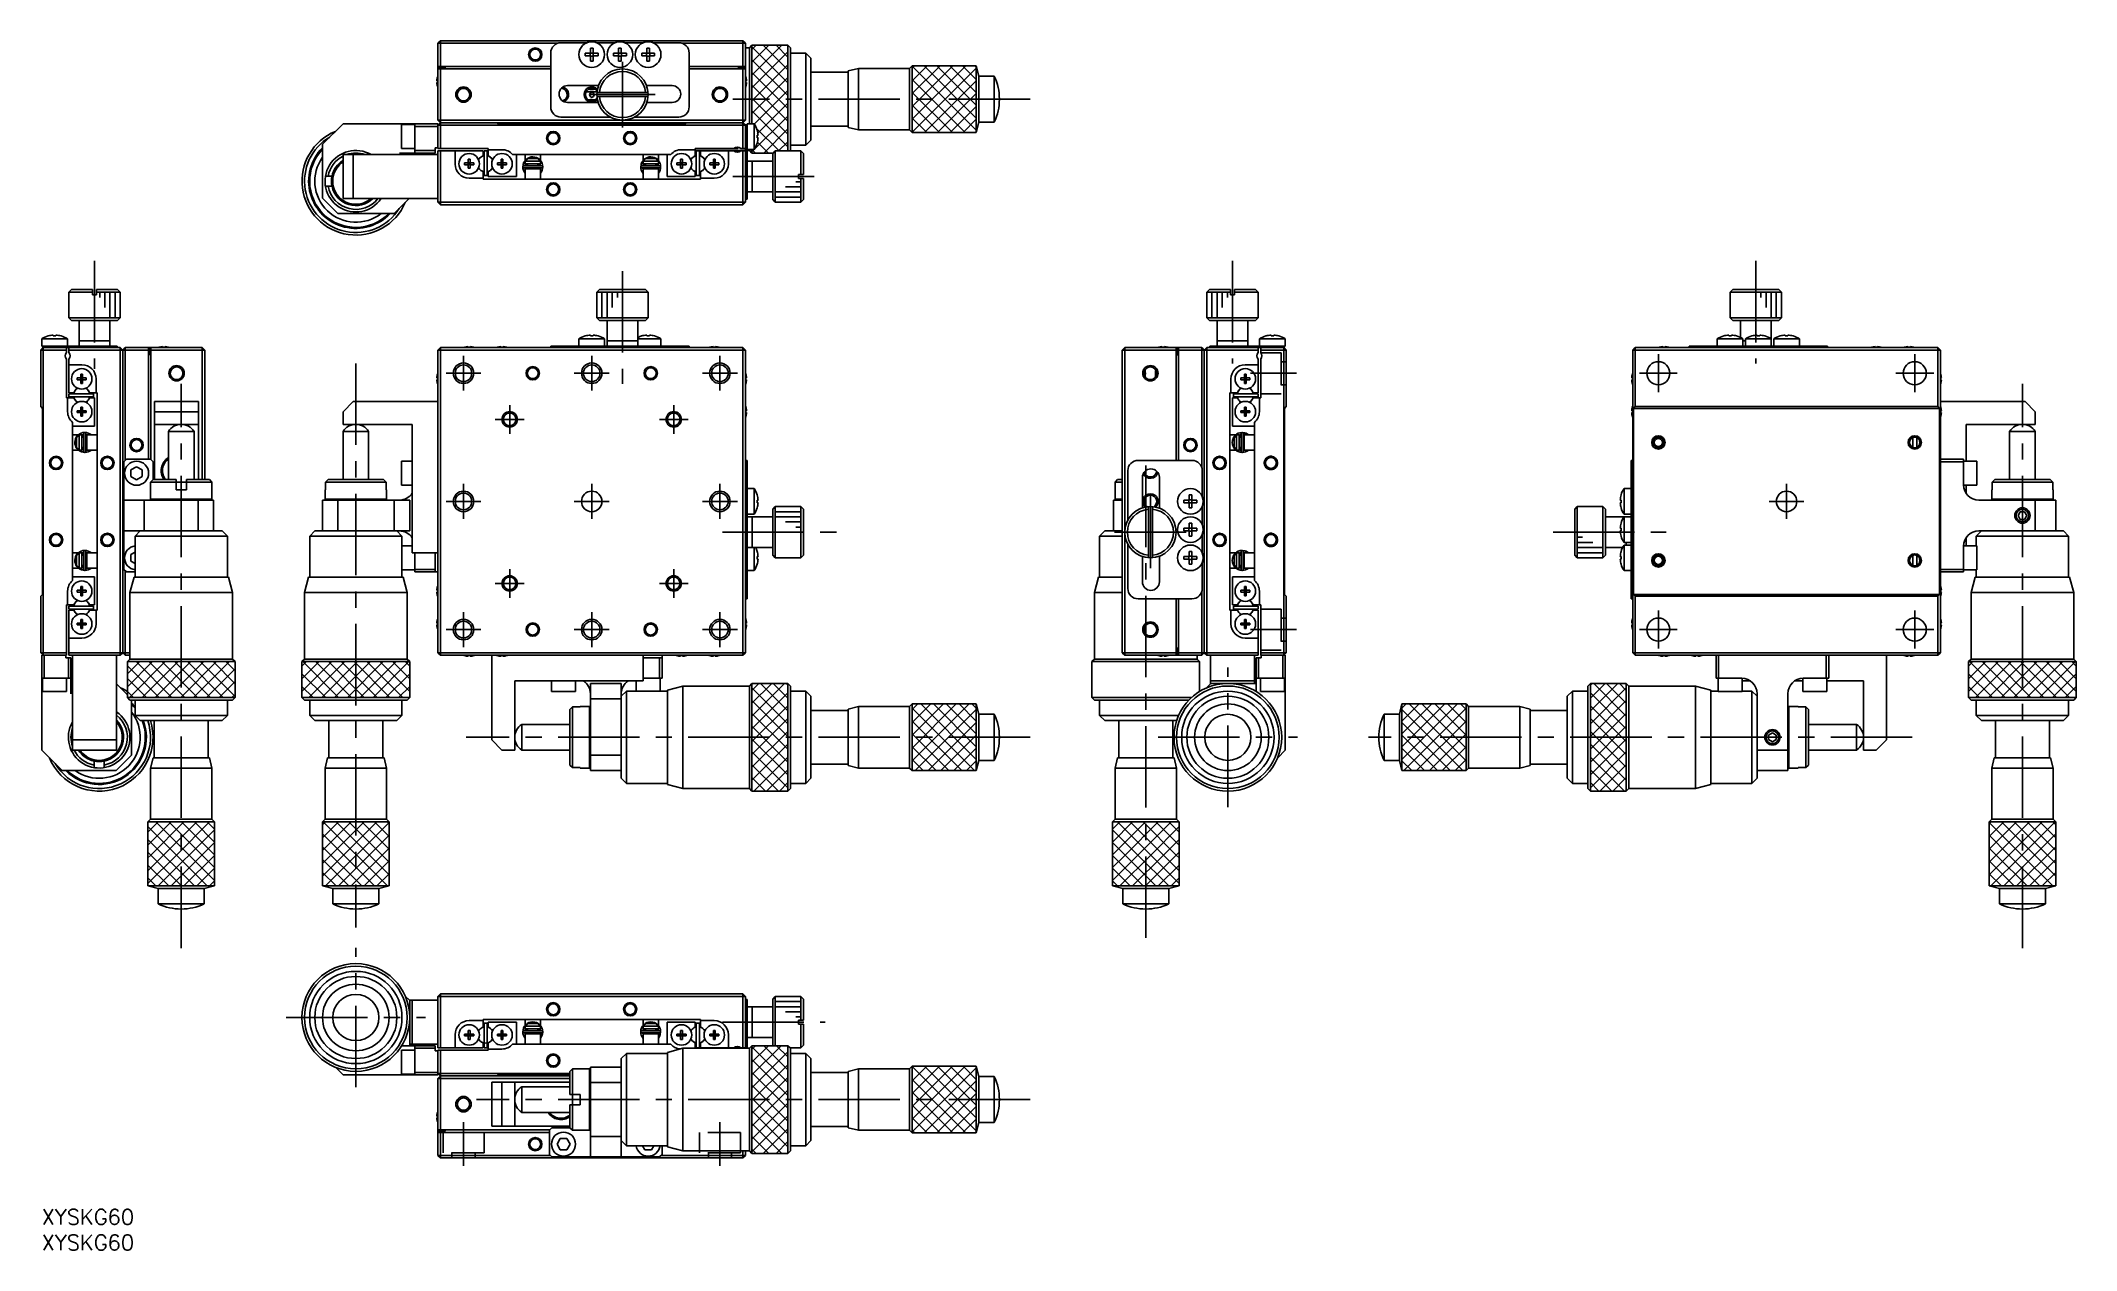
# Model space of a CAD drawing. Extents: x 0 to 397, y -8 to 228.
import ezdxf

# ---------------------------------------------------------------- set-up
doc = ezdxf.new("R2010")
doc.units = 0
doc.header["$LTSCALE"] = 0.5
doc.linetypes.add('CENTER', pattern=[50.8, 31.75, -6.35, 6.35, -6.35])
doc.linetypes.add('DASHED', pattern=[19.05, 12.7, -6.35])
for name, color, linetype in [('MSM_CENTER', 1, 'CENTER'), ('MSM_CONTINUOUS', 7, 'CONTINUOUS'), ('MSM_DASHED', 4, 'DASHED'), ('MSM_NARROW', 5, 'CONTINUOUS'), ('MSM_PART_NUMBER', 7, 'CONTINUOUS')]:
    doc.layers.add(name, color=color, linetype=linetype)
doc.styles.get("Standard").update_dxf_attribs({"font": 'txt.shx', "height": 3, "bigfont": 'bigfont.shx'})

# ---------------------------------------------------------------- blocks, each defined once
blk = doc.blocks.new('*U2')
at = {"layer": 'MSM_PART_NUMBER'}
blk.add_text('XYSKG60', height=3, dxfattribs=at).set_placement((0, -3))
blk = doc.blocks.new('*U3')
at = {"layer": 'MSM_PART_NUMBER'}
blk.add_text('XYSKG60', height=3, dxfattribs=at).set_placement((0, -8))

msp = doc.modelspace()

# ---------------------------------------------------------------- linework, layer by layer
at = {"layer": 'MSM_CENTER'}
for p, q in [((113.25, 211), (113.25, 223.8)), ((106.85, 217.4), (119.65, 217.4)), ((192.75, 216.5), (134.75, 216.5)), ((134.75, 201.4), (152.75, 201.4)), ((10.3, 184.95), (10.3, 163.894544)), ((113.25, 182.95), (113.25, 160.95)), ((232.2, 184.95), (232.2, 164.95)), ((334.25, 184.95), (334.25, 164.95)), ((315.25, 159.35), (315.25, 166.75)), ((365.25, 159.35), (365.25, 166.75)), ((61.25, 164.95), (61.25, 54.95)), ((78.85, 163.05), (85.65, 163.05)), ((82.25, 159.65), (82.25, 166.45)), ((103.85, 163.05), (110.65, 163.05)), ((107.25, 159.65), (107.25, 166.45)), ((128.85, 163.05), (135.65, 163.05)), ((132.25, 159.65), (132.25, 166.45)), ((244.7, 163.05), (235.7, 163.05)), ((311.55, 163.05), (318.95, 163.05)), ((361.55, 163.05), (368.95, 163.05)), ((27.2, 50.95), (27.2, 160.95)), ((386.25, 50.95), (386.25, 160.95)), ((91.25, 151.25), (91.25, 156.85)), ((123.25, 151.25), (123.25, 156.85)), ((88.45, 154.05), (94.05, 154.05)), ((120.45, 154.05), (126.05, 154.05)), ((215.3, 52.95), (215.3, 146.95)), ((82.25, 134.65), (82.25, 141.45)), ((107.25, 134.65), (107.25, 141.45)), ((132.25, 134.65), (132.25, 141.45)), ((216.2, 125.05), (216.2, 139.05)), ((340.25, 134.65), (340.25, 141.45)), ((78.85, 138.05), (85.65, 138.05)), ((103.85, 138.05), (110.65, 138.05)), ((128.85, 138.05), (135.65, 138.05)), ((336.85, 138.05), (343.65, 138.05)), ((132.75, 132.05), (156.75, 132.05)), ((209.2, 132.05), (223.2, 132.05)), ((294.75, 132.05), (316.75, 132.05)), ((91.25, 119.25), (91.25, 124.85)), ((123.25, 119.25), (123.25, 124.85)), ((88.45, 122.05), (94.05, 122.05)), ((120.45, 122.05), (126.05, 122.05)), ((82.25, 109.65), (82.25, 116.45)), ((107.25, 109.65), (107.25, 116.45)), ((132.25, 109.65), (132.25, 116.45)), ((315.25, 109.35), (315.25, 116.75)), ((365.25, 109.35), (365.25, 116.75)), ((78.85, 113.05), (85.65, 113.05)), ((103.85, 113.05), (110.65, 113.05)), ((128.85, 113.05), (135.65, 113.05)), ((244.7, 113.05), (235.7, 113.05)), ((311.55, 113.05), (318.95, 113.05)), ((361.55, 113.05), (368.95, 113.05)), ((231.3, 78.45), (231.3, 105.65)), ((192.75, 92.05), (82.75, 92.05)), ((217.7, 92.05), (244.9, 92.05)), ((364.75, 92.05), (258.75, 92.05)), ((61.25, 23.8), (61.25, 51)), ((47.65, 37.4), (74.85, 37.4)), ((132.75, 36.5), (152.75, 36.5)), ((192.75, 21.4), (84.75, 21.4)), ((82.25, 8.5), (82.25, 17)), ((132.25, 8.5), (132.25, 17))]:
    msp.add_line(p, q, dxfattribs=at)
at = {"layer": 'MSM_CONTINUOUS'}
for p, q in [((77.25, 227.4), (77.75, 227.9)), ((77.25, 227.4), (77.25, 212.4)), ((100.6255, 227.4), (77.25, 227.4)), ((77.75, 227.9), (136.75, 227.9)), ((77.75, 222.9), (77.75, 227.9)), ((101.25, 227.5), (106.270204, 227.5)), ((106.99, 226.45859), (107.51, 226.45859)), ((106.99, 225.46), (106.99, 226.45859)), ((107.51, 226.45859), (107.51, 225.46)), ((108.229796, 227.5), (111.770204, 227.5)), ((112.49, 226.45859), (113.01, 226.45859)), ((112.49, 225.46), (112.49, 226.45859)), ((113.01, 226.45859), (113.01, 225.46)), ((113.729796, 227.5), (117.270204, 227.5)), ((117.99, 226.45859), (118.51, 226.45859)), ((117.99, 225.46), (117.99, 226.45859)), ((118.51, 226.45859), (118.51, 225.46)), ((119.229796, 227.5), (124.25, 227.5)), ((124.8745, 227.4), (137.25, 227.4)), ((137.25, 227.4), (136.75, 227.9)), ((136.75, 222.9), (136.75, 227.9)), ((137.25, 212.4), (137.25, 227.4)), ((138, 226.5), (137.25, 226.5)), ((138.5, 227), (138, 226.5)), ((138, 226.5), (138, 211.7)), ((138.5, 227), (138.5, 211.7)), ((138.5, 227), (145.5, 227)), ((145.5, 227), (145.5, 206.4)), ((146, 226.5), (145.5, 227)), ((146, 226.5), (146, 206.5)), ((77.25, 222.9), (99.25, 222.9)), ((78.65, 222.65), (77.25, 222.65)), ((99.25, 222.4), (77.25, 222.4)), ((77.75, 206.9), (77.75, 222.4)), ((78.65, 222.65), (78.65, 222.4)), ((99.25, 215), (99.25, 225.5)), ((105.99141, 224.94), (105.99141, 225.46)), ((105.99141, 225.46), (106.99, 225.46)), ((106.99, 224.94), (105.99141, 224.94)), ((106.948625, 224.94), (106.948625, 225.46)), ((106.99, 225.501375), (107.51, 225.501375)), ((106.99, 223.94141), (106.99, 224.94)), ((107.51, 224.898625), (106.99, 224.898625)), ((107.51, 223.94141), (106.99, 223.94141)), ((107.51, 225.46), (108.50859, 225.46)), ((107.51, 224.94), (107.51, 223.94141)), ((108.50859, 224.94), (107.51, 224.94)), ((107.551375, 225.46), (107.551375, 224.94)), ((108.50859, 225.46), (108.50859, 224.94)), ((111.49141, 224.94), (111.49141, 225.46)), ((111.49141, 225.46), (112.49, 225.46)), ((112.49, 224.94), (111.49141, 224.94)), ((112.448625, 224.94), (112.448625, 225.46)), ((112.49, 225.501375), (113.01, 225.501375)), ((112.49, 223.94141), (112.49, 224.94)), ((113.01, 224.898625), (112.49, 224.898625)), ((113.01, 223.94141), (112.49, 223.94141)), ((113.01, 225.46), (114.00859, 225.46)), ((113.01, 224.94), (113.01, 223.94141)), ((114.00859, 224.94), (113.01, 224.94)), ((113.051375, 225.46), (113.051375, 224.94)), ((114.00859, 225.46), (114.00859, 224.94)), ((116.99141, 224.94), (116.99141, 225.46)), ((116.99141, 225.46), (117.99, 225.46)), ((117.99, 224.94), (116.99141, 224.94)), ((117.948625, 224.94), (117.948625, 225.46)), ((117.99, 225.501375), (118.51, 225.501375)), ((117.99, 223.94141), (117.99, 224.94)), ((118.51, 224.898625), (117.99, 224.898625)), ((118.51, 223.94141), (117.99, 223.94141)), ((118.51, 225.46), (119.50859, 225.46)), ((118.51, 224.94), (118.51, 223.94141)), ((119.50859, 224.94), (118.51, 224.94)), ((118.551375, 225.46), (118.551375, 224.94)), ((119.50859, 225.46), (119.50859, 224.94)), ((126.25, 225.5), (126.25, 215)), ((126.25, 222.9), (137.25, 222.9)), ((126.25, 222.4), (137.25, 222.4)), ((137.25, 222.65), (135.85, 222.65)), ((135.85, 222.65), (135.85, 222.4)), ((136.75, 222.4), (136.75, 206.9)), ((149, 225.5), (146, 225.5)), ((149, 225.5), (149, 207.5)), ((150, 224.5), (149, 225.5)), ((150, 224.5), (150, 208.5)), ((159.25, 222.5), (157.25, 222)), ((159.25, 222.5), (159.25, 210.5)), ((169.25, 222.5), (159.25, 222.5)), ((169.75, 223), (169.25, 222.5)), ((169.25, 222.5), (169.25, 210.5)), ((182.25, 223), (169.75, 223)), ((169.75, 223), (169.75, 210)), ((182.75, 221), (182.25, 223)), ((182.25, 210), (182.25, 223)), ((77.060141, 220.08), (77.180478, 220.08)), ((77.180478, 219.72), (77.060141, 219.72)), ((77.175856, 220.788616), (77.180478, 220.786361)), ((77.180478, 219.013639), (77.175856, 219.011384)), ((77.180478, 220.08), (77.180478, 219.72)), ((82.739898, 218.55), (81.760102, 218.55)), ((102.55, 219.15), (108.566251, 219.15)), ((117.933748, 219.15), (122.95, 219.15)), ((132.739898, 218.55), (131.760102, 218.55)), ((137.319522, 220.786361), (137.324144, 220.788616)), ((137.319522, 220.08), (137.439859, 220.08)), ((137.319522, 219.72), (137.319522, 220.08)), ((137.439859, 219.72), (137.319522, 219.72)), ((137.324144, 219.011384), (137.319522, 219.013639)), ((157.25, 221.75), (150, 221.75)), ((157.25, 222), (157.25, 211)), ((182.75, 221), (182.75, 212)), ((185.736833, 221), (182.75, 221)), ((185.736833, 221), (185.736833, 212)), ((108.496317, 215.85), (102.55, 215.85)), ((108.276803, 217.9), (106.104356, 217.9)), ((106.562614, 216.355969), (106.702486, 216.386291)), ((118.233974, 217.8), (108.266026, 217.8)), ((108.266026, 217), (118.233974, 217)), ((122.95, 215.85), (118.003683, 215.85)), ((58.75, 211.7), (54.75, 207.7)), ((58.75, 211.7), (77.25, 211.7)), ((70.15, 211.55), (70.15, 206.85)), ((72.75, 211.55), (70.15, 211.55)), ((72.75, 206), (72.75, 211.7)), ((77.25, 211.2), (72.75, 211.2)), ((77.75, 211.9), (77.25, 212.4)), ((137.25, 212.4), (77.25, 212.4)), ((77.75, 211.9), (77.25, 211.4)), ((77.25, 206.9), (77.25, 211.7)), ((77.25, 211.4), (137.25, 211.4)), ((136.75, 211.9), (77.75, 211.9)), ((88.75, 211.9), (89.1, 211.55)), ((125.4, 211.55), (89.1, 211.55)), ((110.875132, 213), (101.25, 213)), ((103, 211.55), (103, 211.9)), ((103.5, 211.9), (103.5, 211.55)), ((106.8, 211.55), (106.8, 211.9)), ((107, 211.55), (107, 211.9)), ((113, 211.9), (113, 211.55)), ((114, 211.9), (114, 211.55)), ((124.25, 213), (115.624868, 213)), ((122, 211.9), (122, 211.55)), ((125, 211.9), (125, 211.55)), ((125.75, 211.9), (125.4, 211.55)), ((137.25, 212.4), (136.75, 211.9)), ((137.25, 211.4), (136.75, 211.9)), ((137.25, 211.5), (137.55, 211.5)), ((137.25, 211.4), (137.25, 196.4)), ((138.941657, 211.7), (137.55, 211.7)), ((137.55, 211.7), (137.55, 197)), ((138.941657, 211.7), (138.941657, 206.7)), ((139.512581, 210.45859), (139.519436, 210.461933)), ((150, 211.25), (157.25, 211.25)), ((157.25, 211), (159.25, 210.5)), ((159.25, 210.5), (169.25, 210.5)), ((169.25, 210.5), (169.75, 210)), ((182.25, 210), (182.75, 212)), ((182.75, 212), (185.736833, 212)), ((54.75, 197.2), (54.75, 207.7)), ((70.15, 206.85), (72.75, 206.85)), ((72.75, 206.5), (76.75, 206.5)), ((76.75, 207), (77.25, 207)), ((76.75, 206), (76.75, 207)), ((77.25, 206.9), (87.05, 206.9)), ((87.05, 206.9), (87.05, 205.450806)), ((87.05, 206.65), (89.75, 206.65)), ((124.75, 206.65), (127.45, 206.65)), ((127.45, 206.9), (127.45, 205.450806)), ((127.45, 206.9), (135.75, 206.9)), ((127.45, 206.5), (137.25, 206.5)), ((135.75, 206.9), (135.75, 207.144987)), ((136.311438, 206.9), (137.25, 206.9)), ((137.55, 206.7), (138.941657, 206.7)), ((137.55, 206.5), (138, 206.5)), ((138, 206.7), (138, 206.5)), ((138, 206.5), (138.5, 206)), ((138.5, 206.7), (138.5, 206)), ((139.512581, 208.94), (139.512581, 209.46)), ((139.512581, 209.46), (139.684953, 209.46)), ((139.684953, 208.94), (139.512581, 208.94)), ((139.519436, 207.938067), (139.512581, 207.94141)), ((145.9, 206.4), (146, 206.5)), ((146, 207.5), (149, 207.5)), ((149, 207.5), (150, 208.5)), ((169.75, 210), (182.25, 210)), ((182.175, 210), (182.25, 210.075)), ((58.75, 197.1), (58.75, 205.7)), ((58.75, 205.7), (77.25, 205.7)), ((60.75, 205.7), (60.75, 197.1)), ((69.75, 206), (76.75, 206)), ((71.75, 206), (71.75, 205.7)), ((77.25, 196.4), (77.25, 206.4)), ((77.25, 206.4), (86.05, 206.4)), ((77.75, 195.9), (77.75, 206.4)), ((80.6, 203.85), (80.6, 206.4)), ((82.463639, 204.08), (83.17, 204.08)), ((82.463639, 203.72), (82.463639, 204.08)), ((83.17, 203.72), (82.463639, 203.72)), ((83.17, 204.786361), (83.53, 204.786361)), ((83.17, 204.786361), (83.17, 204.08)), ((83.180372, 204.069628), (83.17, 204.08)), ((83.180372, 203.730372), (83.17, 203.72)), ((83.17, 203.013639), (83.17, 203.72)), ((83.53, 203.013639), (83.17, 203.013639)), ((83.180372, 204.069628), (83.519628, 204.069628)), ((83.180372, 203.730372), (83.180372, 204.069628)), ((83.519628, 203.730372), (83.180372, 203.730372)), ((83.519628, 204.069628), (83.53, 204.08)), ((83.519628, 204.069628), (83.519628, 203.730372)), ((83.519628, 203.730372), (83.53, 203.72)), ((83.53, 204.786361), (83.53, 204.08)), ((83.53, 204.08), (84.236361, 204.08)), ((83.53, 203.72), (83.53, 203.013639)), ((84.236361, 203.72), (83.53, 203.72)), ((84.236361, 204.08), (84.236361, 203.72)), ((85.789905, 205.30064), (86.05, 205.450806)), ((86.05, 202.349194), (85.789905, 202.49936)), ((86.05, 205.450806), (86.05, 206.4)), ((86.25, 206.4), (86.25, 201.6)), ((86.85, 206.4), (86.25, 206.4)), ((86.85, 201.6), (86.85, 206.4)), ((87.310095, 205.30064), (87.05, 205.450806)), ((87.05, 202.349194), (87.310095, 202.49936)), ((88.863639, 204.08), (89.57, 204.08)), ((88.863639, 203.72), (88.863639, 204.08)), ((89.57, 203.72), (88.863639, 203.72)), ((89.57, 204.786361), (89.93, 204.786361)), ((89.57, 204.786361), (89.57, 204.08)), ((89.580372, 204.069628), (89.57, 204.08)), ((89.580372, 203.730372), (89.57, 203.72)), ((89.57, 203.013639), (89.57, 203.72)), ((89.93, 203.013639), (89.57, 203.013639)), ((89.580372, 204.069628), (89.919628, 204.069628)), ((89.580372, 203.730372), (89.580372, 204.069628)), ((89.919628, 203.730372), (89.580372, 203.730372)), ((89.919628, 204.069628), (89.93, 204.08)), ((89.919628, 204.069628), (89.919628, 203.730372)), ((89.919628, 203.730372), (89.93, 203.72)), ((89.93, 204.786361), (89.93, 204.08)), ((89.93, 204.08), (90.636361, 204.08)), ((89.93, 203.72), (89.93, 203.013639)), ((90.636361, 203.72), (89.93, 203.72)), ((90.636361, 204.08), (90.636361, 203.72)), ((91.829062, 205.7), (122.670938, 205.7)), ((92.55, 205.7), (92.55, 201.4)), ((93.942304, 204.015047), (93.806344, 203.327592)), ((93.907494, 203.833885), (93.906415, 203.799659)), ((93.906415, 203.799659), (93.907047, 203.765423)), ((93.907047, 203.765423), (93.909389, 203.73126)), ((93.910284, 203.868017), (93.907494, 203.833885)), ((93.909389, 203.73126), (93.913436, 203.697254)), ((93.914776, 203.901972), (93.910284, 203.868017)), ((93.913436, 203.697254), (93.919178, 203.663487)), ((93.920961, 203.935666), (93.914776, 203.901972)), ((93.919178, 203.663487), (93.926601, 203.630043)), ((93.928824, 203.969018), (93.920961, 203.935666)), ((93.926601, 203.630043), (93.935686, 203.597004)), ((93.938347, 204.001945), (93.928824, 203.969018)), ((93.935686, 203.597004), (93.946413, 203.564449)), ((93.949506, 204.034364), (93.938347, 204.001945)), ((93.946413, 203.564449), (93.958755, 203.532458)), ((93.96156, 204.064531), (93.949506, 204.034364)), ((93.958755, 203.532458), (93.972683, 203.501111)), ((93.961983, 204.06526), (93.96156, 204.064531)), ((93.96535, 204.0673), (93.961983, 204.06526)), ((93.97537, 204.093692), (93.963553, 204.066697)), ((93.967582, 204.067792), (93.96535, 204.0673)), ((93.966381, 204.073397), (94.1898, 204.005696)), ((93.972003, 204.068121), (93.967582, 204.067792)), ((93.977548, 204.067916), (93.972003, 204.068121)), ((93.972683, 203.501111), (93.976375, 203.493453)), ((93.984179, 204.06718), (93.977548, 204.067916)), ((93.991853, 204.065916), (93.984179, 204.06718)), ((94.000517, 204.064133), (93.991853, 204.065916)), ((97.5, 203.495), (94, 203.495)), ((94, 203.105), (97.5, 203.105)), ((94.010116, 204.061844), (94.000517, 204.064133)), ((94.020584, 204.059062), (94.010116, 204.061844)), ((94.031853, 204.055808), (94.020584, 204.059062)), ((94.043847, 204.052101), (94.031853, 204.055808)), ((94.056486, 204.047968), (94.043847, 204.052101)), ((94.069686, 204.043435), (94.056486, 204.047968)), ((94.08336, 204.038533), (94.069686, 204.043435)), ((94.097417, 204.033294), (94.08336, 204.038533)), ((94.111763, 204.027753), (94.097417, 204.033294)), ((94.126303, 204.021947), (94.111763, 204.027753)), ((94.140939, 204.015915), (94.126303, 204.021947)), ((94.155575, 204.009697), (94.140939, 204.015915)), ((94.170113, 204.003333), (94.155575, 204.009697)), ((94.184457, 203.996867), (94.170113, 204.003333)), ((94.198511, 203.990342), (94.184457, 203.996867)), ((94.1898, 204.005696), (94.250001, 203.975505)), ((94.212182, 203.9838), (94.198511, 203.990342)), ((94.248869, 202.88841), (94.206318, 203.104977)), ((94.225378, 203.977286), (94.212182, 203.9838)), ((94.238012, 203.970842), (94.225378, 203.977286)), ((94.25, 203.964512), (94.238012, 203.970842)), ((94.25, 205.7), (94.25, 204.536615)), ((94.25, 204.4), (94.25, 203.9)), ((97.25, 204.4), (94.25, 204.4)), ((94.25, 203.9), (97.25, 203.9)), ((97.25, 202.9), (94.25, 202.9)), ((94.25, 202.9), (94.25, 200.9)), ((94.296438, 203.799941), (94.297067, 203.815005)), ((94.29658, 203.784867), (94.296438, 203.799941)), ((94.297492, 203.769824), (94.29658, 203.784867)), ((94.297067, 203.815005), (94.298465, 203.83002)), ((94.29917, 203.754851), (94.297492, 203.769824)), ((94.298465, 203.83002), (94.300628, 203.844946)), ((94.301609, 203.739987), (94.29917, 203.754851)), ((94.300628, 203.844946), (94.303552, 203.859743)), ((94.304801, 203.725271), (94.301609, 203.739987)), ((94.303552, 203.859743), (94.307227, 203.874372)), ((94.304317, 204.4), (94.833485, 204.9)), ((94.308736, 203.710741), (94.304801, 203.725271)), ((94.307227, 203.874372), (94.311643, 203.888795)), ((94.313403, 203.696434), (94.308736, 203.710741)), ((94.311643, 203.888795), (94.316788, 203.902975)), ((94.311805, 203.7), (94.75, 203.7)), ((94.318786, 203.682386), (94.313403, 203.696434)), ((94.316788, 203.902975), (94.320195, 203.911295)), ((94.324871, 203.668634), (94.318786, 203.682386)), ((94.33164, 203.655209), (94.324871, 203.668634)), ((94.339074, 203.642147), (94.33164, 203.655209)), ((94.347152, 203.629478), (94.339074, 203.642147)), ((94.355853, 203.617232), (94.347152, 203.629478)), ((94.365151, 203.605439), (94.355853, 203.617232)), ((94.375024, 203.594126), (94.365151, 203.605439)), ((94.385445, 203.583319), (94.375024, 203.594126)), ((94.396386, 203.573043), (94.385445, 203.583319)), ((94.407821, 203.563321), (94.396386, 203.573043)), ((94.41972, 203.554176), (94.407821, 203.563321)), ((94.432053, 203.545628), (94.41972, 203.554176)), ((94.444791, 203.537694), (94.432053, 203.545628)), ((94.457901, 203.530394), (94.444791, 203.537694)), ((94.471353, 203.523743), (94.457901, 203.530394)), ((94.485113, 203.517756), (94.471353, 203.523743)), ((94.49915, 203.512445), (94.485113, 203.517756)), ((94.513429, 203.507822), (94.49915, 203.512445)), ((94.527918, 203.503898), (94.513429, 203.507822)), ((94.542581, 203.500681), (94.527918, 203.503898)), ((94.557385, 203.498177), (94.542581, 203.500681)), ((94.572294, 203.496394), (94.557385, 203.498177)), ((94.587274, 203.495334), (94.572294, 203.496394)), ((94.601499, 203.495), (94.587274, 203.495334)), ((94.75, 203.9), (94.75, 203.495)), ((94.75, 203.105), (94.75, 202.9)), ((94.833485, 204.9), (96.666515, 204.9)), ((96.666515, 204.9), (97.195683, 204.4)), ((96.75, 203.495), (96.75, 203.9)), ((96.75, 203.7), (97.188184, 203.7)), ((96.75, 202.9), (96.75, 203.105)), ((96.905196, 203.495076), (96.898501, 203.495)), ((96.9202, 203.495771), (96.905196, 203.495076)), ((96.935156, 203.497193), (96.9202, 203.495771)), ((96.950027, 203.499338), (96.935156, 203.497193)), ((96.964779, 203.502202), (96.950027, 203.499338)), ((96.979378, 203.50578), (96.964779, 203.502202)), ((96.993787, 203.510063), (96.979378, 203.50578)), ((97.007974, 203.515043), (96.993787, 203.510063)), ((97.021903, 203.520709), (97.007974, 203.515043)), ((97.035542, 203.52705), (97.021903, 203.520709)), ((97.048857, 203.534052), (97.035542, 203.52705)), ((97.061814, 203.5417), (97.048857, 203.534052)), ((97.074383, 203.549977), (97.061814, 203.5417)), ((97.086532, 203.558864), (97.074383, 203.549977)), ((97.098229, 203.568343), (97.086532, 203.558864)), ((97.109444, 203.578391), (97.098229, 203.568343)), ((97.120149, 203.588986), (97.109444, 203.578391)), ((97.130316, 203.600103), (97.120149, 203.588986)), ((97.139917, 203.611716), (97.130316, 203.600103)), ((97.148926, 203.623797), (97.139917, 203.611716)), ((97.15732, 203.636317), (97.148926, 203.623797)), ((97.165074, 203.649246), (97.15732, 203.636317)), ((97.172167, 203.662552), (97.165074, 203.649246)), ((97.17858, 203.676201), (97.172167, 203.662552)), ((97.184293, 203.690159), (97.17858, 203.676201)), ((97.179805, 203.911295), (97.185571, 203.896751)), ((97.189291, 203.70439), (97.184293, 203.690159)), ((97.18521, 203.900158), (97.293689, 203.495043)), ((97.185571, 203.896751), (97.190387, 203.882489)), ((97.193559, 203.718857), (97.189291, 203.70439)), ((97.190387, 203.882489), (97.194472, 203.867997)), ((97.197085, 203.733523), (97.193559, 203.718857)), ((97.194472, 203.867997), (97.197816, 203.85331)), ((97.199859, 203.74835), (97.197085, 203.733523)), ((97.197816, 203.85331), (97.200406, 203.838468)), ((97.201871, 203.763298), (97.199859, 203.74835)), ((97.200406, 203.838468), (97.202236, 203.82351)), ((97.203118, 203.778328), (97.201871, 203.763298)), ((97.202236, 203.82351), (97.2033, 203.808474)), ((97.203595, 203.7934), (97.203118, 203.778328)), ((97.2033, 203.808474), (97.203595, 203.7934)), ((97.25, 204.536245), (97.25, 205.7)), ((97.25, 203.9), (97.25, 204.4)), ((97.25, 200.9), (97.25, 202.9)), ((97.253369, 202.899754), (97.250086, 202.887567)), ((97.293366, 203.104944), (97.253369, 202.899754)), ((97.534219, 204.069839), (97.533663, 204.073188)), ((97.559821, 204.007645), (97.53844, 204.064531)), ((116.942304, 204.015047), (116.806344, 203.327592)), ((116.907494, 203.833885), (116.906415, 203.799659)), ((116.906415, 203.799659), (116.907047, 203.765423)), ((116.907047, 203.765423), (116.909389, 203.73126)), ((116.910284, 203.868017), (116.907494, 203.833885)), ((116.909389, 203.73126), (116.913436, 203.697254)), ((116.914776, 203.901972), (116.910284, 203.868017)), ((116.913436, 203.697254), (116.919178, 203.663487)), ((116.920961, 203.935666), (116.914776, 203.901972)), ((116.919178, 203.663487), (116.926601, 203.630043)), ((116.928824, 203.969018), (116.920961, 203.935666)), ((116.926601, 203.630043), (116.935686, 203.597004)), ((116.938347, 204.001945), (116.928824, 203.969018)), ((116.935686, 203.597004), (116.946413, 203.564449)), ((116.949506, 204.034364), (116.938347, 204.001945)), ((116.946413, 203.564449), (116.958755, 203.532458)), ((116.96156, 204.064531), (116.949506, 204.034364)), ((116.958755, 203.532458), (116.972683, 203.501111)), ((116.961983, 204.06526), (116.96156, 204.064531)), ((116.96535, 204.0673), (116.961983, 204.06526)), ((116.967582, 204.067792), (116.96535, 204.0673)), ((116.97537, 204.093692), (116.966189, 204.072817)), ((116.966381, 204.073397), (117.1898, 204.005696)), ((116.972003, 204.068121), (116.967582, 204.067792)), ((116.977548, 204.067916), (116.972003, 204.068121)), ((116.972683, 203.501111), (116.976375, 203.493453)), ((116.984179, 204.06718), (116.977548, 204.067916)), ((116.991853, 204.065916), (116.984179, 204.06718)), ((117.000517, 204.064133), (116.991853, 204.065916)), ((120.5, 203.495), (117, 203.495)), ((117, 203.105), (120.5, 203.105)), ((117.010116, 204.061844), (117.000517, 204.064133)), ((117.020584, 204.059062), (117.010116, 204.061844)), ((117.031853, 204.055808), (117.020584, 204.059062)), ((117.043847, 204.052101), (117.031853, 204.055808)), ((117.056486, 204.047968), (117.043847, 204.052101)), ((117.069686, 204.043435), (117.056486, 204.047968)), ((117.08336, 204.038533), (117.069686, 204.043435)), ((117.097417, 204.033294), (117.08336, 204.038533)), ((117.111763, 204.027753), (117.097417, 204.033294)), ((117.126303, 204.021947), (117.111763, 204.027753)), ((117.140939, 204.015915), (117.126303, 204.021947)), ((117.155575, 204.009697), (117.140939, 204.015915)), ((117.170113, 204.003333), (117.155575, 204.009697)), ((117.184457, 203.996867), (117.170113, 204.003333)), ((117.198511, 203.990342), (117.184457, 203.996867)), ((117.1898, 204.005696), (117.250001, 203.975505)), ((117.212182, 203.9838), (117.198511, 203.990342)), ((117.248869, 202.88841), (117.206318, 203.104977)), ((117.225378, 203.977286), (117.212182, 203.9838)), ((117.238012, 203.970842), (117.225378, 203.977286)), ((117.25, 203.964512), (117.238012, 203.970842)), ((117.25, 205.7), (117.25, 204.536615)), ((117.25, 204.4), (117.25, 203.9)), ((120.25, 204.4), (117.25, 204.4)), ((117.25, 203.9), (120.25, 203.9)), ((120.25, 202.9), (117.25, 202.9)), ((117.25, 202.9), (117.25, 200.9)), ((117.296438, 203.799941), (117.297067, 203.815005)), ((117.29658, 203.784867), (117.296438, 203.799941)), ((117.297492, 203.769824), (117.29658, 203.784867)), ((117.297067, 203.815005), (117.298465, 203.83002)), ((117.29917, 203.754851), (117.297492, 203.769824)), ((117.298465, 203.83002), (117.300628, 203.844946)), ((117.301609, 203.739987), (117.29917, 203.754851)), ((117.300628, 203.844946), (117.303552, 203.859743)), ((117.304801, 203.725271), (117.301609, 203.739987)), ((117.303552, 203.859743), (117.307227, 203.874372)), ((117.304317, 204.4), (117.833485, 204.9)), ((117.308736, 203.710741), (117.304801, 203.725271)), ((117.307227, 203.874372), (117.311643, 203.888795)), ((117.313403, 203.696434), (117.308736, 203.710741)), ((117.311643, 203.888795), (117.316788, 203.902975)), ((117.311805, 203.7), (117.75, 203.7)), ((117.318786, 203.682386), (117.313403, 203.696434)), ((117.316788, 203.902975), (117.320195, 203.911295)), ((117.324871, 203.668634), (117.318786, 203.682386)), ((117.33164, 203.655209), (117.324871, 203.668634)), ((117.339074, 203.642147), (117.33164, 203.655209)), ((117.347152, 203.629478), (117.339074, 203.642147)), ((117.355853, 203.617232), (117.347152, 203.629478)), ((117.365151, 203.605439), (117.355853, 203.617232)), ((117.375024, 203.594126), (117.365151, 203.605439)), ((117.385445, 203.583319), (117.375024, 203.594126)), ((117.396386, 203.573043), (117.385445, 203.583319)), ((117.407821, 203.563321), (117.396386, 203.573043)), ((117.41972, 203.554176), (117.407821, 203.563321)), ((117.432053, 203.545628), (117.41972, 203.554176)), ((117.444791, 203.537694), (117.432053, 203.545628)), ((117.457901, 203.530394), (117.444791, 203.537694)), ((117.471353, 203.523743), (117.457901, 203.530394)), ((117.485113, 203.517756), (117.471353, 203.523743)), ((117.49915, 203.512445), (117.485113, 203.517756)), ((117.513429, 203.507822), (117.49915, 203.512445)), ((117.527918, 203.503898), (117.513429, 203.507822)), ((117.542581, 203.500681), (117.527918, 203.503898)), ((117.557385, 203.498177), (117.542581, 203.500681)), ((117.572294, 203.496394), (117.557385, 203.498177)), ((117.587274, 203.495334), (117.572294, 203.496394)), ((117.601499, 203.495), (117.587274, 203.495334)), ((117.75, 203.9), (117.75, 203.495)), ((117.75, 203.105), (117.75, 202.9)), ((117.833485, 204.9), (119.666515, 204.9)), ((119.666515, 204.9), (120.195683, 204.4)), ((119.75, 203.495), (119.75, 203.9)), ((119.75, 203.7), (120.188184, 203.7)), ((119.75, 202.9), (119.75, 203.105)), ((119.905196, 203.495076), (119.898501, 203.495)), ((119.9202, 203.495771), (119.905196, 203.495076)), ((119.935156, 203.497193), (119.9202, 203.495771)), ((119.950027, 203.499338), (119.935156, 203.497193)), ((119.964779, 203.502202), (119.950027, 203.499338)), ((119.979378, 203.50578), (119.964779, 203.502202)), ((119.993787, 203.510063), (119.979378, 203.50578)), ((120.007974, 203.515043), (119.993787, 203.510063)), ((120.021903, 203.520709), (120.007974, 203.515043)), ((120.035542, 203.52705), (120.021903, 203.520709)), ((120.048857, 203.534052), (120.035542, 203.52705)), ((120.061814, 203.5417), (120.048857, 203.534052)), ((120.074383, 203.549977), (120.061814, 203.5417)), ((120.086532, 203.558864), (120.074383, 203.549977)), ((120.098229, 203.568343), (120.086532, 203.558864)), ((120.109444, 203.578391), (120.098229, 203.568343)), ((120.120149, 203.588986), (120.109444, 203.578391)), ((120.130316, 203.600103), (120.120149, 203.588986)), ((120.139917, 203.611716), (120.130316, 203.600103)), ((120.148926, 203.623797), (120.139917, 203.611716)), ((120.15732, 203.636317), (120.148926, 203.623797)), ((120.165074, 203.649246), (120.15732, 203.636317)), ((120.172167, 203.662552), (120.165074, 203.649246)), ((120.17858, 203.676201), (120.172167, 203.662552)), ((120.184293, 203.690159), (120.17858, 203.676201)), ((120.179805, 203.911295), (120.185571, 203.896751)), ((120.189291, 203.70439), (120.184293, 203.690159)), ((120.18521, 203.900158), (120.293689, 203.495043)), ((120.185571, 203.896751), (120.190387, 203.882489)), ((120.193559, 203.718857), (120.189291, 203.70439)), ((120.190387, 203.882489), (120.194472, 203.867997)), ((120.197085, 203.733523), (120.193559, 203.718857)), ((120.194472, 203.867997), (120.197816, 203.85331)), ((120.199859, 203.74835), (120.197085, 203.733523)), ((120.197816, 203.85331), (120.200406, 203.838468)), ((120.201871, 203.763298), (120.199859, 203.74835)), ((120.200406, 203.838468), (120.202236, 203.82351)), ((120.203118, 203.778328), (120.201871, 203.763298)), ((120.202236, 203.82351), (120.2033, 203.808474)), ((120.203595, 203.7934), (120.203118, 203.778328)), ((120.2033, 203.808474), (120.203595, 203.7934)), ((120.25, 204.536245), (120.25, 205.7)), ((120.25, 203.9), (120.25, 204.4)), ((120.25, 200.9), (120.25, 202.9)), ((120.253369, 202.899754), (120.250086, 202.887567)), ((120.293366, 203.104944), (120.253369, 202.899754)), ((120.534219, 204.069839), (120.533663, 204.073188)), ((120.559821, 204.007645), (120.53844, 204.064531)), ((121.95, 205.7), (121.95, 201.4)), ((123.863639, 204.08), (124.57, 204.08)), ((123.863639, 203.72), (123.863639, 204.08)), ((124.57, 203.72), (123.863639, 203.72)), ((124.57, 204.786361), (124.93, 204.786361)), ((124.57, 204.786361), (124.57, 204.08)), ((124.580372, 204.069628), (124.57, 204.08)), ((124.580372, 203.730372), (124.57, 203.72)), ((124.57, 203.013639), (124.57, 203.72)), ((124.93, 203.013639), (124.57, 203.013639)), ((124.580372, 204.069628), (124.919628, 204.069628)), ((124.580372, 203.730372), (124.580372, 204.069628)), ((124.919628, 203.730372), (124.580372, 203.730372)), ((124.919628, 204.069628), (124.93, 204.08)), ((124.919628, 204.069628), (124.919628, 203.730372)), ((124.919628, 203.730372), (124.93, 203.72)), ((124.93, 204.786361), (124.93, 204.08)), ((124.93, 204.08), (125.636361, 204.08)), ((124.93, 203.72), (124.93, 203.013639)), ((125.636361, 203.72), (124.93, 203.72)), ((125.636361, 204.08), (125.636361, 203.72)), ((127.189905, 205.30064), (127.45, 205.450806)), ((127.45, 202.349194), (127.189905, 202.49936)), ((127.65, 206.4), (127.65, 201.6)), ((128.25, 206.4), (127.65, 206.4)), ((128.25, 201.6), (128.25, 206.4)), ((128.45, 206.4), (128.45, 205.450806)), ((128.45, 206.4), (134.988562, 206.4)), ((128.45, 205.450806), (128.710095, 205.30064)), ((128.710095, 202.49936), (128.45, 202.349194)), ((130.263639, 204.08), (130.97, 204.08)), ((130.263639, 203.72), (130.263639, 204.08)), ((130.97, 203.72), (130.263639, 203.72)), ((130.97, 204.786361), (131.33, 204.786361)), ((130.97, 204.786361), (130.97, 204.08)), ((130.980372, 204.069628), (130.97, 204.08)), ((130.980372, 203.730372), (130.97, 203.72)), ((130.97, 203.013639), (130.97, 203.72)), ((131.33, 203.013639), (130.97, 203.013639)), ((130.980372, 204.069628), (131.319628, 204.069628)), ((130.980372, 203.730372), (130.980372, 204.069628)), ((131.319628, 203.730372), (130.980372, 203.730372)), ((131.319628, 204.069628), (131.33, 204.08)), ((131.319628, 204.069628), (131.319628, 203.730372)), ((131.319628, 203.730372), (131.33, 203.72)), ((131.33, 204.786361), (131.33, 204.08)), ((131.33, 204.08), (132.036361, 204.08)), ((131.33, 203.72), (131.33, 203.013639)), ((132.036361, 203.72), (131.33, 203.72)), ((132.036361, 204.08), (132.036361, 203.72)), ((133.9, 206.4), (133.9, 203.85)), ((136.311438, 206.4), (137.25, 206.4)), ((136.75, 195.9), (136.75, 206.4)), ((142.55, 204.4), (137.55, 204.4)), ((138.5, 206), (142.65, 206)), ((138.55, 198.4), (138.55, 204.4)), ((143.05, 206.4), (142.55, 205.9)), ((142.55, 196.9), (142.55, 205.9)), ((143.05, 206.4), (143.05, 196.4)), ((148.05, 206.4), (143.05, 206.4)), ((148.05, 201.8), (148.05, 206.4)), ((148.55, 205.9), (148.05, 206.4)), ((148.55, 205.9), (148.55, 201.8)), ((56.862518, 201.5), (55.33392, 201.5)), ((55.33392, 199.5), (56.862518, 199.5)), ((86.05, 201.1), (83.35, 201.1)), ((86.05, 200.9), (86.05, 202.349194)), ((128.45, 200.9), (86.05, 200.9)), ((86.85, 201.6), (86.25, 201.6)), ((87.05, 202.349194), (87.05, 201.4)), ((92.55, 201.4), (87.05, 201.4)), ((127.45, 201.4), (121.95, 201.4)), ((127.45, 202.349194), (127.45, 201.4)), ((128.25, 201.6), (127.65, 201.6)), ((128.45, 202.349194), (128.45, 200.9)), ((131.15, 201.1), (128.45, 201.1)), ((147.55, 201.8), (147.55, 201)), ((148.55, 201.8), (147.55, 201.8)), ((147.55, 201), (148.55, 201)), ((148.05, 196.4), (148.05, 201)), ((148.55, 201), (148.55, 196.9)), ((54.75, 197.2), (57.75, 194.2)), ((77.25, 197.1), (58.75, 197.1)), ((71.65, 197.1), (68.75, 194.2)), ((77.75, 195.9), (77.25, 196.4)), ((137.25, 196.4), (77.25, 196.4)), ((136.75, 195.9), (77.75, 195.9)), ((137.25, 196.4), (136.75, 195.9)), ((137.55, 197), (137.25, 197)), ((137.55, 198.4), (142.55, 198.4)), ((142.55, 196.9), (143.05, 196.4)), ((143.05, 196.4), (148.05, 196.4)), ((148.05, 196.4), (148.55, 196.9)), ((68.75, 194.2), (57.75, 194.2)), ((5.8, 179.35), (5.3, 178.85)), ((9.9, 178.85), (5.3, 178.85)), ((5.3, 178.85), (5.3, 173.85)), ((5.8, 179.35), (9.9, 179.35)), ((9.9, 179.35), (9.9, 178.35)), ((10.7, 179.35), (14.8, 179.35)), ((10.7, 178.35), (10.7, 179.35)), ((15.3, 178.85), (10.7, 178.85)), ((15.3, 178.85), (14.8, 179.35)), ((15.3, 173.85), (15.3, 178.85)), ((108.266026, 178.85), (108.767813, 179.35)), ((118.233974, 178.85), (108.266026, 178.85)), ((108.266026, 178.35), (108.266026, 178.85)), ((108.767813, 179.35), (117.732187, 179.35)), ((117.732187, 179.35), (118.233974, 178.85)), ((118.233974, 178.85), (118.233974, 178.35)), ((227.7, 179.35), (227.2, 178.85)), ((231.8, 178.85), (227.2, 178.85)), ((227.2, 178.85), (227.2, 173.85)), ((227.7, 179.35), (231.8, 179.35)), ((231.8, 179.35), (231.8, 178.35)), ((232.6, 179.35), (236.7, 179.35)), ((232.6, 178.35), (232.6, 179.35)), ((237.2, 178.85), (232.6, 178.85)), ((237.2, 178.85), (236.7, 179.35)), ((237.2, 173.85), (237.2, 178.85)), ((329.266026, 178.85), (329.767813, 179.35)), ((339.233974, 178.85), (329.266026, 178.85)), ((329.266026, 178.35), (329.266026, 178.85)), ((329.767813, 179.35), (338.732187, 179.35)), ((338.732187, 179.35), (339.233974, 178.85)), ((339.233974, 178.85), (339.233974, 178.35)), ((9.9, 178.35), (10.7, 178.35)), ((108.25, 178.35), (108.266026, 178.35)), ((108.25, 178.35), (108.25, 173.85)), ((118.233974, 178.35), (118.25, 178.35)), ((118.25, 173.85), (118.25, 178.35)), ((231.8, 178.35), (232.6, 178.35)), ((329.25, 178.35), (329.266026, 178.35)), ((329.25, 178.35), (329.25, 173.85)), ((339.233974, 178.35), (339.25, 178.35)), ((339.25, 173.85), (339.25, 178.35)), ((5.3, 173.85), (15.3, 173.85)), ((5.3, 173.85), (5.8, 173.35)), ((14.8, 173.35), (5.8, 173.35)), ((7.3, 173.35), (7.3, 168.35)), ((13.3, 168.35), (13.3, 173.35)), ((14.8, 173.35), (15.3, 173.85)), ((108.25, 173.85), (118.25, 173.85)), ((108.25, 173.85), (108.75, 173.35)), ((117.75, 173.35), (108.75, 173.35)), ((110.25, 173.35), (110.25, 168.35)), ((116.25, 168.35), (116.25, 173.35)), ((117.75, 173.35), (118.25, 173.85)), ((227.2, 173.85), (227.7, 173.35)), ((227.2, 173.85), (237.2, 173.85)), ((236.7, 173.35), (227.7, 173.35)), ((229.2, 173.35), (229.2, 168.35)), ((235.2, 168.35), (235.2, 173.35)), ((236.7, 173.35), (237.2, 173.85)), ((329.25, 173.85), (329.75, 173.35)), ((329.25, 173.85), (339.25, 173.85)), ((338.75, 173.35), (329.75, 173.35)), ((331.25, 173.35), (331.25, 170.031129)), ((337.25, 168.35), (337.25, 173.35)), ((338.75, 173.35), (339.25, 173.85)), ((0.3, 168.05), (-0.2, 167.55)), ((-0.2, 156.55), (-0.2, 167.55)), ((4.8, 167.55), (-0.2, 167.55)), ((0, 169.741657), (5, 169.741657)), ((0, 169.741657), (0, 168.35)), ((0, 168.35), (14.7, 168.35)), ((0.2, 168.05), (0.2, 168.35)), ((0.2, 168.05), (15.3, 168.05)), ((0.3, 108.05), (0.3, 168.05)), ((1.24141, 170.312581), (1.238067, 170.319436)), ((2.24, 170.312581), (2.24, 170.484953)), ((2.76, 170.312581), (2.24, 170.312581)), ((2.76, 170.484953), (2.76, 170.312581)), ((3.761933, 170.319436), (3.75859, 170.312581)), ((4.8, 167.111438), (4.8, 168.05)), ((5, 168.35), (5, 169.741657)), ((5.3, 167.111438), (5.3, 168.05)), ((20.8, 167.55), (5.3, 167.55)), ((13.3, 169.35), (7.3, 169.35)), ((14.7, 168.35), (14.7, 168.05)), ((15.8, 167.55), (15.3, 168.05)), ((15.3, 168.05), (15.3, 108.05)), ((15.8, 167.55), (16.3, 168.05)), ((15.8, 167.55), (15.8, 108.55)), ((31.3, 168.05), (16.3, 168.05)), ((16.3, 168.05), (16.3, 146.1)), ((20.8, 146.3), (20.8, 168.05)), ((21.05, 166.65), (21.05, 168.05)), ((21.3, 168.05), (21.3, 146.2)), ((31.8, 167.55), (21.3, 167.55)), ((22.913639, 168.119522), (22.911384, 168.124144)), ((23.62, 168.119522), (23.62, 168.239859)), ((23.98, 168.119522), (23.62, 168.119522)), ((23.98, 168.239859), (23.98, 168.119522)), ((24.688616, 168.124144), (24.686361, 168.119522)), ((31.8, 167.55), (31.3, 168.05)), ((31.3, 142.3), (31.3, 168.05)), ((31.8, 167.55), (31.8, 142.3)), ((77.75, 168.05), (77.25, 167.55)), ((77.25, 108.55), (77.25, 167.55)), ((77.25, 167.55), (137.25, 167.55)), ((77.75, 168.05), (136.75, 168.05)), ((77.75, 108.05), (77.75, 168.05)), ((82.463639, 168.119522), (82.461384, 168.124144)), ((83.17, 168.119522), (83.17, 168.239859)), ((83.53, 168.119522), (83.17, 168.119522)), ((83.53, 168.239859), (83.53, 168.119522)), ((84.238616, 168.124144), (84.236361, 168.119522)), ((88.863639, 168.119522), (88.861384, 168.124144)), ((89.57, 168.119522), (89.57, 168.239859)), ((89.93, 168.119522), (89.57, 168.119522)), ((89.93, 168.239859), (89.93, 168.119522)), ((90.638616, 168.124144), (90.636361, 168.119522)), ((99.25, 168.05), (99.25, 168.35)), ((126.25, 168.35), (99.25, 168.35)), ((104.75, 169.741657), (109.75, 169.741657)), ((104.75, 169.741657), (104.75, 168.35)), ((105.99141, 170.312581), (105.988067, 170.319436)), ((106.99, 170.312581), (106.99, 170.484953)), ((107.51, 170.312581), (106.99, 170.312581)), ((107.51, 170.484953), (107.51, 170.312581)), ((108.511933, 170.319436), (108.50859, 170.312581)), ((109.75, 168.35), (109.75, 169.741657)), ((116.25, 169.35), (110.25, 169.35)), ((116.25, 169.741657), (120.75, 169.741657)), ((116.99141, 170.312581), (116.988067, 170.319436)), ((117.99, 170.312581), (117.99, 170.484953)), ((118.51, 170.312581), (117.99, 170.312581)), ((118.51, 170.484953), (118.51, 170.312581)), ((119.511933, 170.319436), (119.50859, 170.312581)), ((120.75, 168.35), (120.75, 169.741657)), ((123.863639, 168.119522), (123.861384, 168.124144)), ((124.57, 168.119522), (124.57, 168.239859)), ((124.93, 168.119522), (124.57, 168.119522)), ((124.93, 168.239859), (124.93, 168.119522)), ((125.638616, 168.124144), (125.636361, 168.119522)), ((126.25, 168.35), (126.25, 168.05)), ((130.263639, 168.119522), (130.261384, 168.124144)), ((130.97, 168.119522), (130.97, 168.239859)), ((131.33, 168.119522), (130.97, 168.119522)), ((131.33, 168.239859), (131.33, 168.119522)), ((132.038616, 168.124144), (132.036361, 168.119522)), ((137.25, 167.55), (136.75, 168.05)), ((136.75, 108.05), (136.75, 168.05)), ((137.25, 167.55), (137.25, 108.55)), ((210.7, 167.55), (211.2, 168.05)), ((210.7, 108.55), (210.7, 167.55)), ((210.7, 167.55), (221.2, 167.55)), ((226.2, 168.05), (211.2, 168.05)), ((211.2, 108.05), (211.2, 168.05)), ((217.813639, 168.119522), (217.811384, 168.124144)), ((218.52, 168.119522), (218.52, 168.239859)), ((218.88, 168.119522), (218.52, 168.119522)), ((218.88, 168.239859), (218.88, 168.119522)), ((219.588616, 168.124144), (219.586361, 168.119522)), ((221.2, 168.05), (221.2, 146.05)), ((221.45, 166.65), (221.45, 168.05)), ((221.7, 168.05), (221.7, 146.05)), ((237.2, 167.55), (221.7, 167.55)), ((226.2, 168.05), (226.7, 167.55)), ((226.2, 168.05), (226.2, 144.6745)), ((227.2, 168.05), (226.7, 167.55)), ((226.7, 108.55), (226.7, 167.55)), ((227.2, 168.05), (242.3, 168.05)), ((227.2, 108.05), (227.2, 168.05)), ((227.8, 168.05), (227.8, 168.35)), ((242.5, 168.35), (227.8, 168.35)), ((229.2, 169.35), (235.2, 169.35)), ((237.2, 168.05), (237.2, 167.111438)), ((237.5, 169.741657), (242.5, 169.741657)), ((237.5, 169.741657), (237.5, 168.35)), ((237.7, 168.05), (237.7, 167.111438)), ((237.7, 167.55), (242.7, 167.55)), ((238.74141, 170.312581), (238.738067, 170.319436)), ((239.74, 170.312581), (239.74, 170.484953)), ((240.26, 170.312581), (239.74, 170.312581)), ((240.26, 170.484953), (240.26, 170.312581)), ((241.261933, 170.319436), (241.25859, 170.312581)), ((242.2, 168.05), (242.7, 167.55)), ((242.2, 168.05), (242.2, 108.05)), ((242.3, 168.35), (242.3, 168.05)), ((242.5, 168.35), (242.5, 169.741657)), ((242.7, 167.55), (242.7, 156.55)), ((310.75, 168.05), (310.25, 167.55)), ((310.25, 108.55), (310.25, 167.55)), ((370.25, 167.55), (310.25, 167.55)), ((310.75, 168.05), (369.75, 168.05)), ((310.75, 168.05), (310.75, 156.55)), ((315.463639, 168.119522), (315.461384, 168.124144)), ((316.17, 168.119522), (316.17, 168.239859)), ((316.53, 168.119522), (316.17, 168.119522)), ((316.53, 168.239859), (316.53, 168.119522)), ((317.238616, 168.124144), (317.236361, 168.119522)), ((321.25, 168.05), (321.25, 168.35)), ((321.25, 168.35), (348.25, 168.35)), ((326.75, 169.741657), (326.75, 168.35)), ((326.75, 169.741657), (331.75, 169.741657)), ((327.99141, 170.312581), (327.988067, 170.319436)), ((328.99, 170.312581), (328.99, 170.484953)), ((329.51, 170.312581), (328.99, 170.312581)), ((329.51, 170.484953), (329.51, 170.312581)), ((330.511933, 170.319436), (330.50859, 170.312581)), ((331.75, 168.35), (331.75, 169.741657)), ((332.25, 169.35), (331.75, 169.35)), ((332.25, 169.741657), (332.25, 168.35)), ((332.25, 169.741657), (337.25, 169.741657)), ((333.49141, 170.312581), (333.488067, 170.319436)), ((334.49, 170.312581), (334.49, 170.484953)), ((335.01, 170.312581), (334.49, 170.312581)), ((335.01, 170.484953), (335.01, 170.312581)), ((336.011933, 170.319436), (336.00859, 170.312581)), ((337.75, 169.741657), (337.75, 168.35)), ((337.75, 169.741657), (342.75, 169.741657)), ((338.99141, 170.312581), (338.988067, 170.319436)), ((339.99, 170.312581), (339.99, 170.484953)), ((340.51, 170.312581), (339.99, 170.312581)), ((340.51, 170.484953), (340.51, 170.312581)), ((341.511933, 170.319436), (341.50859, 170.312581)), ((342.75, 168.35), (342.75, 169.741657)), ((348.25, 168.35), (348.25, 168.05)), ((356.863639, 168.119522), (356.861384, 168.124144)), ((357.57, 168.119522), (357.57, 168.239859)), ((357.93, 168.119522), (357.57, 168.119522)), ((357.93, 168.239859), (357.93, 168.119522)), ((358.638616, 168.124144), (358.636361, 168.119522)), ((363.263639, 168.119522), (363.261384, 168.124144)), ((363.97, 168.119522), (363.97, 168.239859)), ((364.33, 168.119522), (363.97, 168.119522)), ((364.33, 168.239859), (364.33, 168.119522)), ((365.038616, 168.124144), (365.036361, 168.119522)), ((370.25, 167.55), (369.75, 168.05)), ((369.75, 156.55), (369.75, 168.05)), ((370.25, 167.55), (370.25, 108.55)), ((4.8, 158.25), (4.8, 165.788562)), ((5.3, 159.25), (5.3, 165.788562)), ((5.3, 164.7), (7.85, 164.7)), ((7.62, 162.836361), (7.98, 162.836361)), ((7.62, 162.13), (7.62, 162.836361)), ((7.98, 162.836361), (7.98, 162.13)), ((21.3, 166.65), (21.05, 166.65)), ((77.175856, 162.838616), (77.180478, 162.836361)), ((137.319522, 162.836361), (137.324144, 162.838616)), ((215.155969, 163.737386), (215.182468, 163.621115)), ((221.45, 166.65), (221.2, 166.65)), ((234.52, 162.836361), (234.88, 162.836361)), ((234.52, 162.13), (234.52, 162.836361)), ((237.2, 164.7), (234.65, 164.7)), ((234.88, 162.836361), (234.88, 162.13)), ((237.2, 159.25), (237.2, 165.788562)), ((237.7, 165.788562), (237.7, 158.25)), ((310.175856, 162.838616), (310.180478, 162.836361)), ((370.319522, 162.836361), (370.324144, 162.838616)), ((5.3, 159.25), (6.249194, 159.25)), ((10.1, 159.05), (5.3, 159.05)), ((5.3, 159.05), (5.3, 158.45)), ((6.249194, 159.25), (6.39936, 159.510095)), ((6.913639, 162.13), (7.62, 162.13)), ((6.913639, 161.77), (6.913639, 162.13)), ((7.62, 161.77), (6.913639, 161.77)), ((7.630372, 162.119628), (7.62, 162.13)), ((7.630372, 161.780372), (7.62, 161.77)), ((7.62, 161.063639), (7.62, 161.77)), ((7.98, 161.063639), (7.62, 161.063639)), ((7.630372, 162.119628), (7.969628, 162.119628)), ((7.630372, 161.780372), (7.630372, 162.119628)), ((7.969628, 161.780372), (7.630372, 161.780372)), ((7.969628, 162.119628), (7.98, 162.13)), ((7.969628, 162.119628), (7.969628, 161.780372)), ((7.969628, 161.780372), (7.98, 161.77)), ((7.98, 162.13), (8.686361, 162.13)), ((7.98, 161.77), (7.98, 161.063639)), ((8.686361, 161.77), (7.98, 161.77)), ((8.686361, 162.13), (8.686361, 161.77)), ((9.20064, 159.510095), (9.350806, 159.25)), ((9.350806, 159.25), (10.8, 159.25)), ((10.1, 159.05), (10.1, 158.45)), ((10.6, 161.95), (10.6, 159.25)), ((10.8, 159.25), (10.8, 116.85)), ((77.060141, 162.13), (77.180478, 162.13)), ((77.180478, 161.77), (77.060141, 161.77)), ((77.180478, 161.063639), (77.175856, 161.061384)), ((77.180478, 162.13), (77.180478, 161.77)), ((137.319522, 161.77), (137.319522, 162.13)), ((137.319522, 162.13), (137.439859, 162.13)), ((137.439859, 161.77), (137.319522, 161.77)), ((137.324144, 161.061384), (137.319522, 161.063639)), ((217.244031, 162.362614), (217.217532, 162.478885)), ((231.7, 116.85), (231.7, 159.25)), ((233.149194, 159.25), (231.7, 159.25)), ((231.9, 161.95), (231.9, 159.25)), ((232.4, 159.05), (232.4, 158.45)), ((237.2, 159.05), (232.4, 159.05)), ((233.149194, 159.25), (233.29936, 159.510095)), ((233.813639, 161.77), (233.813639, 162.13)), ((233.813639, 162.13), (234.52, 162.13)), ((234.52, 161.77), (233.813639, 161.77)), ((234.530372, 162.119628), (234.52, 162.13)), ((234.530372, 161.780372), (234.52, 161.77)), ((234.52, 161.063639), (234.52, 161.77)), ((234.88, 161.063639), (234.52, 161.063639)), ((234.530372, 161.780372), (234.530372, 162.119628)), ((234.530372, 162.119628), (234.869628, 162.119628)), ((234.869628, 161.780372), (234.530372, 161.780372)), ((234.869628, 162.119628), (234.88, 162.13)), ((234.869628, 162.119628), (234.869628, 161.780372)), ((234.869628, 161.780372), (234.88, 161.77)), ((234.88, 162.13), (235.586361, 162.13)), ((234.88, 161.77), (234.88, 161.063639)), ((235.586361, 161.77), (234.88, 161.77)), ((235.586361, 162.13), (235.586361, 161.77)), ((236.10064, 159.510095), (236.250806, 159.25)), ((237.2, 159.25), (236.250806, 159.25)), ((237.2, 159.05), (237.2, 158.45)), ((310.060141, 162.13), (310.180478, 162.13)), ((310.180478, 161.77), (310.060141, 161.77)), ((310.180478, 161.063639), (310.175856, 161.061384)), ((310.180478, 162.13), (310.180478, 161.77)), ((370.319522, 162.13), (370.439859, 162.13)), ((370.319522, 161.77), (370.319522, 162.13)), ((370.439859, 161.77), (370.319522, 161.77)), ((370.324144, 161.061384), (370.319522, 161.063639)), ((-0.2, 156.55), (0.15, 156.2)), ((0.15, 156.2), (0.15, 119.9)), ((4.8, 158.25), (6.249194, 158.25)), ((5.05, 155.55), (5.05, 158.25)), ((5.3, 158.45), (10.1, 158.45)), ((6.39936, 157.989905), (6.249194, 158.25)), ((6.913639, 155.73), (7.62, 155.73)), ((6.913639, 155.37), (6.913639, 155.73)), ((7.62, 155.37), (6.913639, 155.37)), ((7.62, 156.436361), (7.98, 156.436361)), ((7.62, 155.73), (7.62, 156.436361)), ((7.630372, 155.719628), (7.62, 155.73)), ((7.630372, 155.380372), (7.62, 155.37)), ((7.62, 154.663639), (7.62, 155.37)), ((7.630372, 155.719628), (7.969628, 155.719628)), ((7.630372, 155.380372), (7.630372, 155.719628)), ((7.969628, 155.380372), (7.630372, 155.380372)), ((7.969628, 155.719628), (7.98, 155.73)), ((7.969628, 155.719628), (7.969628, 155.380372)), ((7.969628, 155.380372), (7.98, 155.37)), ((7.98, 156.436361), (7.98, 155.73)), ((7.98, 155.73), (8.686361, 155.73)), ((8.686361, 155.37), (7.98, 155.37)), ((7.98, 155.37), (7.98, 154.663639)), ((8.686361, 155.73), (8.686361, 155.37)), ((9.350806, 158.25), (9.20064, 157.989905)), ((9.350806, 158.25), (10.3, 158.25)), ((10.3, 158.25), (10.3, 152.75)), ((22, 142.3), (22, 157.55)), ((30.6, 157.55), (22, 157.55)), ((30.6, 155.55), (22, 155.55)), ((30.6, 157.55), (30.6, 142.3)), ((60.75, 157.55), (58.75, 155.55)), ((58.75, 153.05), (58.75, 155.55)), ((77.25, 157.55), (60.75, 157.55)), ((137.319522, 156.436361), (137.324144, 156.438616)), ((137.319522, 155.37), (137.319522, 155.73)), ((137.319522, 155.73), (137.439859, 155.73)), ((137.439859, 155.37), (137.319522, 155.37)), ((232.2, 152.75), (232.2, 158.25)), ((233.149194, 158.25), (232.2, 158.25)), ((232.4, 158.45), (237.2, 158.45)), ((233.149194, 158.25), (233.29936, 157.989905)), ((233.813639, 155.37), (233.813639, 155.73)), ((233.813639, 155.73), (234.52, 155.73)), ((234.52, 155.37), (233.813639, 155.37)), ((234.52, 156.436361), (234.88, 156.436361)), ((234.52, 155.73), (234.52, 156.436361)), ((234.530372, 155.719628), (234.52, 155.73)), ((234.530372, 155.380372), (234.52, 155.37)), ((234.52, 154.663639), (234.52, 155.37)), ((234.530372, 155.719628), (234.869628, 155.719628)), ((234.530372, 155.380372), (234.530372, 155.719628)), ((234.869628, 155.380372), (234.530372, 155.380372)), ((234.869628, 155.719628), (234.88, 155.73)), ((234.869628, 155.719628), (234.869628, 155.380372)), ((234.869628, 155.380372), (234.88, 155.37)), ((234.88, 156.436361), (234.88, 155.73)), ((234.88, 155.73), (235.586361, 155.73)), ((234.88, 155.37), (234.88, 154.663639)), ((235.586361, 155.37), (234.88, 155.37)), ((235.586361, 155.73), (235.586361, 155.37)), ((236.10064, 157.989905), (236.250806, 158.25)), ((237.7, 158.25), (236.250806, 158.25)), ((237.45, 158.25), (237.45, 155.55)), ((242.35, 156.2), (242.7, 156.55)), ((242.35, 119.9), (242.35, 156.2)), ((310.060141, 155.73), (310.180478, 155.73)), ((310.180478, 155.37), (310.060141, 155.37)), ((310.175856, 156.438616), (310.180478, 156.436361)), ((310.180478, 155.73), (310.180478, 155.37)), ((310.4, 156.2), (310.75, 156.55)), ((310.4, 119.9), (310.4, 156.2)), ((310.4, 156.2), (370.1, 156.2)), ((310.75, 156.55), (369.75, 156.55)), ((369.75, 156.55), (370.1, 156.2)), ((370.1, 156.2), (370.1, 119.9)), ((370.25, 157.55), (386.75, 157.55)), ((370.319522, 156.436361), (370.324144, 156.438616)), ((370.319522, 155.73), (370.439859, 155.73)), ((370.319522, 155.37), (370.319522, 155.73)), ((370.439859, 155.37), (370.319522, 155.37)), ((388.75, 155.55), (386.75, 157.55)), ((388.75, 155.55), (388.75, 153.05)), ((6, 122.629062), (6, 153.470938)), ((6, 152.75), (10.3, 152.75)), ((7.163755, 151.05), (6, 151.05)), ((6.8, 150.466515), (7.3, 150.995683)), ((7.8, 151.05), (7.3, 151.05)), ((7.3, 151.05), (7.3, 148.05)), ((7.635914, 151.337581), (7.617922, 151.329781)), ((7.98, 154.663639), (7.62, 154.663639)), ((7.692355, 151.359821), (7.635469, 151.33844)), ((7.788705, 150.979805), (7.803249, 150.985571)), ((7.799842, 150.98521), (8.204957, 151.093689)), ((7.8, 148.05), (7.8, 151.05)), ((7.803249, 150.985571), (7.817511, 150.990387)), ((7.817511, 150.990387), (7.832003, 150.994472)), ((7.832003, 150.994472), (7.84669, 150.997816)), ((7.84669, 150.997816), (7.861532, 151.000406)), ((7.861532, 151.000406), (7.87649, 151.002236)), ((7.87649, 151.002236), (7.891526, 151.0033)), ((7.891526, 151.0033), (7.9066, 151.003595)), ((7.9066, 151.003595), (7.921672, 151.003118)), ((7.921672, 151.003118), (7.936702, 151.001872)), ((7.936702, 151.001872), (7.95165, 150.999859)), ((7.95165, 150.999859), (7.966477, 150.997085)), ((7.966477, 150.997085), (7.981143, 150.993559)), ((7.981143, 150.993559), (7.99561, 150.989291)), ((7.99561, 150.989291), (8.009841, 150.984293)), ((8, 150.55), (8, 150.988184)), ((8.009841, 150.984293), (8.023799, 150.97858)), ((8.023799, 150.97858), (8.037448, 150.972167)), ((8.037448, 150.972167), (8.050754, 150.965074)), ((8.050754, 150.965074), (8.063683, 150.95732)), ((8.063683, 150.95732), (8.076203, 150.948926)), ((8.076203, 150.948926), (8.088284, 150.939917)), ((8.088284, 150.939917), (8.099897, 150.930316)), ((8.099897, 150.930316), (8.111014, 150.920149)), ((8.111014, 150.920149), (8.121609, 150.909444)), ((8.121609, 150.909444), (8.131657, 150.898229)), ((8.131657, 150.898229), (8.141136, 150.886532)), ((8.141136, 150.886532), (8.150023, 150.874383)), ((8.150023, 150.874383), (8.1583, 150.861814)), ((8.1583, 150.861814), (8.165948, 150.848857)), ((8.165948, 150.848857), (8.17295, 150.835542)), ((8.205, 151.3), (8.205, 147.8)), ((8.595, 147.8), (8.595, 151.3)), ((8.595056, 151.093366), (8.800246, 151.053369)), ((8.8, 151.05), (8.8, 148.05)), ((10.8, 151.05), (8.8, 151.05)), ((8.800246, 151.053369), (8.812433, 151.050086)), ((22, 153.05), (30.6, 153.05)), ((29.7, 151.708312), (24.7, 151.708312)), ((24.7, 151.708312), (24.7, 142.3)), ((29.7, 142.3), (29.7, 151.708312)), ((72.25, 153.05), (58.75, 153.05)), ((63.75, 151.708312), (58.75, 151.708312)), ((58.75, 151.708312), (58.75, 142.3)), ((63.75, 142.3), (63.75, 151.708312)), ((72.25, 153.05), (72.25, 128.05)), ((137.324144, 154.661384), (137.319522, 154.663639)), ((232.863941, 151.05), (231.7, 151.05)), ((236.5, 152.75), (232.2, 152.75)), ((232.5, 150.4701), (233, 150.999247)), ((233.5, 151.05), (233, 151.05)), ((233, 151.05), (233, 148.05)), ((233.499845, 150.98522), (233.904977, 151.093682)), ((233.5, 148.05), (233.5, 151.05)), ((233.7, 151.05), (233.688328, 151.05)), ((233.7, 150.55), (233.7, 151.05)), ((233.905, 151.3), (233.905, 147.8)), ((234.815052, 151.357695), (234.127589, 151.493656)), ((234.301111, 151.327317), (234.293453, 151.323625)), ((234.295, 147.8), (234.295, 151.3)), ((234.332458, 151.341245), (234.301111, 151.327317)), ((234.323743, 150.828647), (234.330394, 150.842099)), ((234.330394, 150.842099), (234.337694, 150.855209)), ((234.364449, 151.353587), (234.332458, 151.341245)), ((234.337694, 150.855209), (234.345628, 150.867947)), ((234.345628, 150.867947), (234.354176, 150.88028)), ((234.354176, 150.88028), (234.363321, 150.892179)), ((234.363321, 150.892179), (234.373043, 150.903614)), ((234.397004, 151.364314), (234.364449, 151.353587)), ((234.373043, 150.903614), (234.383319, 150.914555)), ((234.383319, 150.914555), (234.394126, 150.924976)), ((234.394126, 150.924976), (234.405439, 150.934849)), ((234.430043, 151.373399), (234.397004, 151.364314)), ((234.405439, 150.934849), (234.417232, 150.944147)), ((234.417232, 150.944147), (234.429478, 150.952848)), ((234.429478, 150.952848), (234.442147, 150.960926)), ((234.463487, 151.380822), (234.430043, 151.373399)), ((234.442147, 150.960926), (234.455209, 150.96836)), ((234.455209, 150.96836), (234.468634, 150.975129)), ((234.497254, 151.386564), (234.463487, 151.380822)), ((234.468634, 150.975129), (234.482386, 150.981214)), ((234.482386, 150.981214), (234.496434, 150.986597)), ((234.496434, 150.986597), (234.499979, 150.987829)), ((234.53126, 151.390611), (234.497254, 151.386564)), ((234.5, 151.05), (234.5, 148.05)), ((236.5, 151.05), (234.5, 151.05)), ((234.88, 154.663639), (234.52, 154.663639)), ((234.565423, 151.392953), (234.53126, 151.390611)), ((234.599659, 151.393585), (234.565423, 151.392953)), ((234.633885, 151.392506), (234.599659, 151.393585)), ((234.668017, 151.389716), (234.633885, 151.392506)), ((234.701972, 151.385224), (234.668017, 151.389716)), ((234.735666, 151.379039), (234.701972, 151.385224)), ((234.769018, 151.371176), (234.735666, 151.379039)), ((234.770662, 151.06164), (234.764512, 151.05)), ((234.801945, 151.361653), (234.769018, 151.371176)), ((234.77692, 151.073893), (234.770662, 151.06164)), ((234.874255, 151.332277), (234.775042, 151.049975)), ((234.783247, 151.08668), (234.77692, 151.073893)), ((234.789603, 151.099923), (234.783247, 151.08668)), ((234.795948, 151.113538), (234.789603, 151.099923)), ((234.802244, 151.127439), (234.795948, 151.113538)), ((234.834364, 151.350494), (234.801945, 151.361653)), ((234.808449, 151.141539), (234.802244, 151.127439)), ((234.814525, 151.15575), (234.808449, 151.141539)), ((234.820434, 151.169982), (234.814525, 151.15575)), ((234.826138, 151.184145), (234.820434, 151.169982)), ((234.831603, 151.198151), (234.826138, 151.184145)), ((234.836793, 151.211913), (234.831603, 151.198151)), ((234.864531, 151.33844), (234.834364, 151.350494)), ((234.841676, 151.225342), (234.836793, 151.211913)), ((234.846221, 151.238356), (234.841676, 151.225342)), ((234.8504, 151.250872), (234.846221, 151.238356)), ((234.854187, 151.262811), (234.8504, 151.250872)), ((234.857557, 151.2741), (234.854187, 151.262811)), ((234.86049, 151.284666), (234.857557, 151.2741)), ((234.862967, 151.294443), (234.86049, 151.284666)), ((234.864972, 151.30337), (234.862967, 151.294443)), ((234.86318, 151.338725), (234.86514, 151.338104)), ((235.336031, 151.050123), (234.864086, 151.337581)), ((234.866493, 151.311391), (234.864972, 151.30337)), ((234.86514, 151.338104), (234.866614, 151.336358)), ((234.867521, 151.318456), (234.866493, 151.311391)), ((234.866614, 151.336358), (234.867594, 151.333499)), ((234.868049, 151.32452), (234.867521, 151.318456)), ((234.867594, 151.333499), (234.868073, 151.329545)), ((234.868073, 151.329545), (234.868049, 151.32452)), ((234.873188, 151.333663), (234.874255, 151.332277)), ((236.5, 153.470938), (236.5, 122.629062)), ((310.180478, 154.663639), (310.175856, 154.661384)), ((370.324144, 154.661384), (370.319522, 154.663639)), ((375.25, 153.05), (388.75, 153.05)), ((375.25, 145.9), (375.25, 153.05)), ((383.75, 151.708312), (383.75, 142.3)), ((388.75, 151.708312), (383.75, 151.708312)), ((388.75, 142.3), (388.75, 151.708312)), ((6, 148.05), (7.163385, 148.05)), ((6.8, 148.633485), (6.8, 150.466515)), ((7.3, 148.104317), (6.8, 148.633485)), ((7.3, 148.05), (7.8, 148.05)), ((7.606308, 147.77537), (7.627182, 147.766189)), ((7.626603, 147.766381), (7.694304, 147.9898)), ((7.632084, 147.777548), (7.631879, 147.772003)), ((7.631879, 147.772003), (7.632208, 147.767582)), ((7.63282, 147.784179), (7.632084, 147.777548)), ((7.632208, 147.767582), (7.6327, 147.76535)), ((7.6327, 147.76535), (7.63474, 147.761983)), ((7.634084, 147.791853), (7.63282, 147.784179)), ((7.635867, 147.800517), (7.634084, 147.791853)), ((7.63474, 147.761983), (7.635469, 147.76156)), ((7.635469, 147.76156), (7.665636, 147.749506)), ((7.638156, 147.810116), (7.635867, 147.800517)), ((7.640938, 147.820584), (7.638156, 147.810116)), ((7.644192, 147.831853), (7.640938, 147.820584)), ((7.647899, 147.843847), (7.644192, 147.831853)), ((7.652032, 147.856486), (7.647899, 147.843847)), ((7.656565, 147.869686), (7.652032, 147.856486)), ((7.661467, 147.88336), (7.656565, 147.869686)), ((7.666706, 147.897417), (7.661467, 147.88336)), ((7.665636, 147.749506), (7.698055, 147.738347)), ((7.672247, 147.911763), (7.666706, 147.897417)), ((7.678053, 147.926303), (7.672247, 147.911763)), ((7.684085, 147.940939), (7.678053, 147.926303)), ((7.690303, 147.955575), (7.684085, 147.940939)), ((7.684953, 147.742304), (8.372408, 147.606344)), ((7.696667, 147.970113), (7.690303, 147.955575)), ((7.694304, 147.9898), (7.724495, 148.050001)), ((7.703133, 147.984457), (7.696667, 147.970113)), ((7.698055, 147.738347), (7.730982, 147.728824)), ((7.709658, 147.998511), (7.703133, 147.984457)), ((7.7162, 148.012182), (7.709658, 147.998511)), ((7.722714, 148.025378), (7.7162, 148.012182)), ((7.729158, 148.038012), (7.722714, 148.025378)), ((7.735488, 148.05), (7.729158, 148.038012)), ((7.730982, 147.728824), (7.764334, 147.720961)), ((7.764334, 147.720961), (7.798028, 147.714776)), ((7.786649, 148.120034), (7.774361, 148.125362)), ((7.797025, 148.116788), (7.788705, 148.120195)), ((7.811205, 148.111643), (7.797025, 148.116788)), ((7.798028, 147.714776), (7.831983, 147.710284)), ((8.205, 150.55), (7.8, 150.55)), ((7.8, 148.55), (8.205, 148.55)), ((7.825628, 148.107227), (7.811205, 148.111643)), ((7.840257, 148.103552), (7.825628, 148.107227)), ((7.831983, 147.710284), (7.866115, 147.707494)), ((7.855054, 148.100628), (7.840257, 148.103552)), ((7.86998, 148.098465), (7.855054, 148.100628)), ((7.866115, 147.707494), (7.900341, 147.706415)), ((7.884995, 148.097067), (7.86998, 148.098465)), ((7.900059, 148.096438), (7.884995, 148.097067)), ((7.915133, 148.09658), (7.900059, 148.096438)), ((7.900341, 147.706415), (7.934577, 147.707047)), ((7.930176, 148.097492), (7.915133, 148.09658)), ((7.945149, 148.09917), (7.930176, 148.097492)), ((7.934577, 147.707047), (7.96874, 147.709389)), ((7.960013, 148.101609), (7.945149, 148.09917)), ((7.974729, 148.104801), (7.960013, 148.101609)), ((7.96874, 147.709389), (8.002746, 147.713436)), ((7.989259, 148.108736), (7.974729, 148.104801)), ((8.003566, 148.113403), (7.989259, 148.108736)), ((8, 148.111805), (8, 148.55)), ((8.002746, 147.713436), (8.036513, 147.719178)), ((8.017614, 148.118786), (8.003566, 148.113403)), ((8.031366, 148.124871), (8.017614, 148.118786)), ((8.044791, 148.13164), (8.031366, 148.124871)), ((8.036513, 147.719178), (8.069957, 147.726601)), ((8.057853, 148.139074), (8.044791, 148.13164)), ((8.070522, 148.147152), (8.057853, 148.139074)), ((8.069957, 147.726601), (8.102996, 147.735686)), ((8.082768, 148.155853), (8.070522, 148.147152)), ((8.094561, 148.165152), (8.082768, 148.155853)), ((8.105874, 148.175024), (8.094561, 148.165152)), ((8.102996, 147.735686), (8.135551, 147.746413)), ((8.116681, 148.185445), (8.105874, 148.175024)), ((8.126957, 148.196386), (8.116681, 148.185445)), ((8.136679, 148.207821), (8.126957, 148.196386)), ((8.135551, 147.746413), (8.167542, 147.758755)), ((8.145824, 148.21972), (8.136679, 148.207821)), ((8.154372, 148.232053), (8.145824, 148.21972)), ((8.162306, 148.244791), (8.154372, 148.232053)), ((8.169606, 148.257901), (8.162306, 148.244791)), ((8.167542, 147.758755), (8.198889, 147.772683)), ((8.176257, 148.271353), (8.169606, 148.257901)), ((8.17295, 150.835542), (8.179291, 150.821903)), ((8.182244, 148.285113), (8.176257, 148.271353)), ((8.179291, 150.821903), (8.184957, 150.807974)), ((8.187555, 148.29915), (8.182244, 148.285113)), ((8.184957, 150.807974), (8.189937, 150.793787)), ((8.192178, 148.31343), (8.187555, 148.29915)), ((8.189937, 150.793787), (8.19422, 150.779378)), ((8.196102, 148.327918), (8.192178, 148.31343)), ((8.19422, 150.779378), (8.197798, 150.764779)), ((8.199319, 148.342581), (8.196102, 148.327918)), ((8.197798, 150.764779), (8.200662, 150.750027)), ((8.198889, 147.772683), (8.206547, 147.776375)), ((8.201823, 148.357385), (8.199319, 148.342581)), ((8.200662, 150.750027), (8.202807, 150.735156)), ((8.203606, 148.372294), (8.201823, 148.357385)), ((8.202807, 150.735156), (8.204229, 150.7202)), ((8.204666, 148.387274), (8.203606, 148.372294)), ((8.204229, 150.7202), (8.204924, 150.705196)), ((8.205, 148.401499), (8.204666, 148.387274)), ((8.204924, 150.705196), (8.205, 150.698501)), ((8.8, 150.55), (8.595, 150.55)), ((8.595, 148.55), (8.8, 148.55)), ((8.81159, 148.048869), (8.595023, 148.006318)), ((8.8, 148.05), (10.8, 148.05)), ((231.7, 148.05), (232.863575, 148.05)), ((232.5, 148.6299), (232.5, 150.4701)), ((233, 148.107999), (232.5, 148.637145)), ((233, 148.05), (233.5, 148.05)), ((233.904945, 148.006634), (233.499839, 148.114446)), ((233.905, 150.55), (233.5, 150.55)), ((233.5, 148.55), (233.905, 148.55)), ((233.688163, 148.05), (233.7, 148.05)), ((233.7, 148.05), (233.7, 148.55)), ((234.295, 150.698501), (234.295334, 150.712726)), ((234.5, 150.55), (234.295, 150.55)), ((234.295, 148.55), (234.5, 148.55)), ((234.295076, 148.394804), (234.295, 148.401499)), ((234.511808, 148.048887), (234.295042, 148.006311)), ((234.295771, 148.3798), (234.295076, 148.394804)), ((234.295334, 150.712726), (234.296394, 150.727706)), ((234.297193, 148.364844), (234.295771, 148.3798)), ((234.296394, 150.727706), (234.298177, 150.742615)), ((234.299338, 148.349973), (234.297193, 148.364844)), ((234.298177, 150.742615), (234.300681, 150.757419)), ((234.302202, 148.335221), (234.299338, 148.349973)), ((234.300681, 150.757419), (234.303898, 150.772082)), ((234.30578, 148.320622), (234.302202, 148.335221)), ((234.303898, 150.772082), (234.307822, 150.786571)), ((234.310063, 148.306213), (234.30578, 148.320622)), ((234.307822, 150.786571), (234.312445, 150.80085)), ((234.315043, 148.292026), (234.310063, 148.306213)), ((234.312445, 150.80085), (234.317756, 150.814887)), ((234.320709, 148.278097), (234.315043, 148.292026)), ((234.317756, 150.814887), (234.323743, 150.828647)), ((234.32705, 148.264458), (234.320709, 148.278097)), ((234.334052, 148.251143), (234.32705, 148.264458)), ((234.3417, 148.238186), (234.334052, 148.251143)), ((234.349977, 148.225617), (234.3417, 148.238186)), ((234.358864, 148.213468), (234.349977, 148.225617)), ((234.368343, 148.201771), (234.358864, 148.213468)), ((234.378391, 148.190556), (234.368343, 148.201771)), ((234.388986, 148.179851), (234.378391, 148.190556)), ((234.400103, 148.169684), (234.388986, 148.179851)), ((234.411716, 148.160083), (234.400103, 148.169684)), ((234.423797, 148.151074), (234.411716, 148.160083)), ((234.436317, 148.14268), (234.423797, 148.151074)), ((234.449246, 148.134926), (234.436317, 148.14268)), ((234.462552, 148.127833), (234.449246, 148.134926)), ((234.476201, 148.12142), (234.462552, 148.127833)), ((234.490159, 148.115707), (234.476201, 148.12142)), ((234.499975, 148.112173), (234.490159, 148.115707)), ((234.5, 148.05), (236.5, 148.05)), ((234.805743, 147.739561), (234.806671, 147.739862)), ((234.807026, 147.738959), (234.864531, 147.76156)), ((234.86071, 147.761775), (234.86318, 147.761275)), ((234.86318, 147.761275), (234.86286, 147.762039)), ((234.864531, 147.76156), (234.86318, 147.761275)), ((234.864288, 147.762505), (234.882242, 147.770291)), ((234.86526, 147.761983), (234.864531, 147.76156)), ((364.85, 150.548389), (364.85, 148.551611)), ((365.65, 150.548389), (365.65, 148.551611)), ((16, 145.8), (16.5, 146.3)), ((16, 124.8), (16, 145.8)), ((16.5, 146.3), (21.2, 146.3)), ((17.4, 144.185085), (18.5, 144.820171)), ((17.4, 142.914915), (17.4, 144.185085)), ((17.4, 142.914915), (18.5, 142.279829)), ((18.5, 144.820171), (19.6, 144.185085)), ((18.5, 142.279829), (19.6, 142.914915)), ((19.6, 142.914915), (19.6, 144.185085)), ((21.2, 146.3), (21.7, 145.8)), ((21.7, 145.8), (21.7, 142.3)), ((72.25, 145.9), (70.15, 145.9)), ((70.15, 145.9), (70.15, 141.2)), ((137.25, 146.05), (137.55, 146.05)), ((137.55, 119.05), (137.55, 146.05)), ((211.8, 134.424868), (211.8, 144.05)), ((213.8, 146.05), (224.3, 146.05)), ((226.3, 144.05), (226.3, 139.029796)), ((309.95, 146.05), (310.25, 146.05)), ((309.95, 119.05), (309.95, 146.05)), ((370.25, 146.3), (374.75, 146.3)), ((374.75, 145.8), (370.25, 145.8)), ((374.75, 146.3), (374.75, 141.3)), ((377.35, 145.9), (374.75, 145.9)), ((377.35, 141.2), (377.35, 145.9)), ((21.7, 142.3), (21.2, 141.8)), ((21.2, 141.8), (21.2, 138.5)), ((33.2, 141.8), (21.2, 141.8)), ((21.7, 142.3), (26.2, 142.3)), ((26.2, 142.3), (26.2, 140.3)), ((26.2, 140.3), (28.2, 140.3)), ((28.2, 140.3), (28.2, 142.3)), ((28.2, 142.3), (32.7, 142.3)), ((33.2, 141.8), (32.7, 142.3)), ((33.2, 138.5), (33.2, 141.8)), ((55.25, 140.3), (55.25, 138.5)), ((55.25, 140.3), (55.33392, 140.3)), ((55.33392, 141.8), (55.841673, 142.3)), ((67.16608, 141.8), (55.33392, 141.8)), ((55.33392, 140.3), (55.33392, 141.8)), ((55.841673, 142.3), (66.658327, 142.3)), ((66.658327, 142.3), (67.16608, 141.8)), ((67.16608, 141.8), (67.16608, 140.3)), ((67.16608, 140.3), (67.25, 140.3)), ((67.25, 138.5), (67.25, 140.3)), ((70.15, 141.2), (72.25, 141.2)), ((138.941657, 140.55), (137.55, 140.55)), ((138.941657, 140.55), (138.941657, 135.55)), ((139.512581, 139.30859), (139.519436, 139.311933)), ((209.8, 142.3), (209.3, 141.8)), ((210.7, 141.8), (209.3, 141.8)), ((209.3, 141.8), (209.3, 138.5)), ((209.8, 142.3), (210.7, 142.3)), ((214.65, 136.803683), (214.65, 142.75)), ((217.95, 142.75), (217.95, 136.733749)), ((223.74, 139.30859), (224.26, 139.30859)), ((223.74, 138.31), (223.74, 139.30859)), ((224.26, 139.30859), (224.26, 138.31)), ((307.980564, 139.311933), (307.987419, 139.30859)), ((309.95, 140.55), (308.558343, 140.55)), ((308.558343, 135.55), (308.558343, 140.55)), ((374.751667, 141.2), (377.35, 141.2)), ((375.25, 139.641688), (375.25, 141.2)), ((380.25, 140.3), (380.33392, 140.3)), ((380.25, 140.3), (380.25, 138.5)), ((380.33392, 141.8), (380.841673, 142.3)), ((380.33392, 140.3), (380.33392, 141.8)), ((392.16608, 141.8), (380.33392, 141.8)), ((380.841673, 142.3), (391.658327, 142.3)), ((391.658327, 142.3), (392.16608, 141.8)), ((392.16608, 141.8), (392.16608, 140.3)), ((392.16608, 140.3), (392.25, 140.3)), ((392.25, 138.5), (392.25, 140.3)), ((16, 138.3), (33.5, 138.3)), ((20, 138.3), (20, 132.3)), ((21.2, 138.5), (21.4, 138.3)), ((21.2, 138.5), (33.2, 138.5)), ((30.5, 132.3), (30.5, 138.3)), ((33, 138.3), (33.2, 138.5)), ((33.5, 138.3), (33.5, 132.3)), ((54.75, 132.3), (54.75, 138.3)), ((54.75, 138.3), (71.75, 138.3)), ((55.25, 138.5), (67.25, 138.5)), ((55.25, 138.5), (55.45, 138.3)), ((57.75, 138.3), (57.75, 132.3)), ((67.05, 138.3), (67.25, 138.5)), ((68.75, 132.3), (68.75, 138.3)), ((71.75, 138.3), (71.75, 132.3)), ((137.55, 135.55), (138.941657, 135.55)), ((142.55, 135.05), (137.55, 135.05)), ((138.55, 129.05), (138.55, 135.05)), ((139.512581, 138.31), (139.684953, 138.31)), ((139.512581, 137.79), (139.512581, 138.31)), ((139.684953, 137.79), (139.512581, 137.79)), ((139.519436, 136.788067), (139.512581, 136.79141)), ((143.05, 137.05), (142.55, 136.55)), ((142.55, 127.55), (142.55, 136.55)), ((143.05, 137.05), (143.05, 127.05)), ((147.55, 137.05), (143.05, 137.05)), ((147.55, 137.05), (147.55, 137.033974)), ((147.55, 137.033974), (148.05, 137.033974)), ((148.05, 127.066026), (148.05, 137.033974)), ((148.05, 137.033974), (148.55, 136.532187)), ((148.55, 136.532187), (148.55, 127.567813)), ((209, 132.3), (209, 138.3)), ((209, 138.3), (210.7, 138.3)), ((209.3, 138.5), (210.7, 138.5)), ((209.3, 138.5), (209.5, 138.3)), ((215.155969, 138.737386), (215.182468, 138.621115)), ((215.8, 137.033974), (215.8, 127.066026)), ((216.6, 127.066026), (216.6, 137.033974)), ((222.74141, 137.79), (222.74141, 138.31)), ((222.74141, 138.31), (223.74, 138.31)), ((223.74, 137.79), (222.74141, 137.79)), ((223.698625, 137.79), (223.698625, 138.31)), ((223.74, 138.351375), (224.26, 138.351375)), ((223.74, 136.79141), (223.74, 137.79)), ((224.26, 137.748625), (223.74, 137.748625)), ((224.26, 136.79141), (223.74, 136.79141)), ((224.26, 138.31), (225.25859, 138.31)), ((224.26, 137.79), (224.26, 136.79141)), ((225.25859, 137.79), (224.26, 137.79)), ((224.301375, 138.31), (224.301375, 137.79)), ((225.25859, 138.31), (225.25859, 137.79)), ((226.3, 137.070204), (226.3, 133.529796)), ((298.95, 136.532187), (299.45, 137.033974)), ((298.95, 127.567813), (298.95, 136.532187)), ((299.45, 137.033974), (299.45, 127.066026)), ((299.45, 137.033974), (299.95, 137.033974)), ((304.45, 137.05), (299.95, 137.05)), ((299.95, 137.033974), (299.95, 137.05)), ((304.95, 136.55), (304.45, 137.05)), ((304.45, 127.05), (304.45, 137.05)), ((304.95, 136.55), (304.95, 127.55)), ((309.95, 135.05), (304.95, 135.05)), ((307.815047, 138.31), (307.987419, 138.31)), ((307.987419, 137.79), (307.815047, 137.79)), ((307.987419, 136.79141), (307.980564, 136.788067)), ((307.987419, 138.31), (307.987419, 137.79)), ((308.558343, 135.55), (309.95, 135.55)), ((308.558343, 130.05), (308.558343, 135.05)), ((377.75, 138.3), (392.75, 138.3)), ((380.25, 138.5), (392.25, 138.5)), ((380.25, 138.5), (380.45, 138.3)), ((385.383975, 135.3), (385.816987, 136.05)), ((385.816987, 134.55), (385.383975, 135.3)), ((385.816987, 136.05), (386.683013, 136.05)), ((386.683013, 136.05), (387.116025, 135.3)), ((387.116025, 135.3), (386.683013, 134.55)), ((388.75, 132.3), (388.75, 138.3)), ((392.05, 138.3), (392.25, 138.5)), ((392.75, 138.3), (392.75, 132.3)), ((35.2, 132.3), (16, 132.3)), ((19.2, 132.3), (18.2, 131.3)), ((36.2, 131.3), (18.2, 131.3)), ((18.2, 131.3), (18.2, 123.3)), ((36.2, 131.3), (35.2, 132.3)), ((36.2, 123.3), (36.2, 131.3)), ((53.25, 132.3), (52.25, 131.3)), ((70.25, 131.3), (52.25, 131.3)), ((52.25, 131.3), (52.25, 123.3)), ((53.25, 132.3), (71.75, 132.3)), ((70.25, 131.3), (69.25, 132.3)), ((70.25, 123.3), (70.25, 131.3)), ((207.3, 132.3), (206.3, 131.3)), ((210.7, 131.3), (206.3, 131.3)), ((206.3, 131.3), (206.3, 123.3)), ((210.7, 132.3), (207.3, 132.3)), ((222.74141, 132.29), (222.74141, 132.81)), ((222.74141, 132.81), (223.74, 132.81)), ((223.74, 132.29), (222.74141, 132.29)), ((223.698625, 132.29), (223.698625, 132.81)), ((223.74, 133.80859), (224.26, 133.80859)), ((223.74, 132.81), (223.74, 133.80859)), ((223.74, 132.851375), (224.26, 132.851375)), ((223.74, 131.29141), (223.74, 132.29)), ((224.26, 132.248625), (223.74, 132.248625)), ((224.26, 131.29141), (223.74, 131.29141)), ((224.26, 133.80859), (224.26, 132.81)), ((224.26, 132.81), (225.25859, 132.81)), ((224.26, 132.29), (224.26, 131.29141)), ((225.25859, 132.29), (224.26, 132.29)), ((224.301375, 132.81), (224.301375, 132.29)), ((225.25859, 132.81), (225.25859, 132.29)), ((226.3, 131.570204), (226.3, 128.029796)), ((307.815047, 132.81), (307.987419, 132.81)), ((307.987419, 132.29), (307.815047, 132.29)), ((307.980564, 133.811933), (307.987419, 133.80859)), ((307.987419, 131.29141), (307.980564, 131.288067)), ((307.987419, 132.81), (307.987419, 132.29)), ((378.25, 132.3), (377.25, 131.3)), ((377.25, 131.3), (377.25, 129.4)), ((395.25, 131.3), (377.25, 131.3)), ((394.25, 132.3), (377.75, 132.3)), ((386.683013, 134.55), (385.816987, 134.55)), ((395.25, 131.3), (394.25, 132.3)), ((395.25, 123.3), (395.25, 131.3)), ((7.163755, 128.05), (6, 128.05)), ((6.8, 127.466515), (7.3, 127.995683)), ((6.8, 125.633485), (6.8, 127.466515)), ((7.8, 128.05), (7.3, 128.05)), ((7.3, 128.05), (7.3, 125.05)), ((7.635914, 128.337581), (7.617922, 128.329781)), ((7.692355, 128.359821), (7.635469, 128.33844)), ((7.788705, 127.979805), (7.803249, 127.985571)), ((7.799842, 127.98521), (8.204957, 128.093689)), ((7.8, 125.05), (7.8, 128.05)), ((8.205, 127.55), (7.8, 127.55)), ((7.803249, 127.985571), (7.817511, 127.990387)), ((7.817511, 127.990387), (7.832003, 127.994472)), ((7.832003, 127.994472), (7.84669, 127.997816)), ((7.84669, 127.997816), (7.861532, 128.000406)), ((7.861532, 128.000406), (7.87649, 128.002236)), ((7.87649, 128.002236), (7.891526, 128.0033)), ((7.891526, 128.0033), (7.9066, 128.003595)), ((7.9066, 128.003595), (7.921672, 128.003118)), ((7.921672, 128.003118), (7.936702, 128.001872)), ((7.936702, 128.001872), (7.95165, 127.999859)), ((7.95165, 127.999859), (7.966477, 127.997085)), ((7.966477, 127.997085), (7.981143, 127.993559)), ((7.981143, 127.993559), (7.99561, 127.989291)), ((7.99561, 127.989291), (8.009841, 127.984293)), ((8, 127.55), (8, 127.988184)), ((8.009841, 127.984293), (8.023799, 127.97858)), ((8.023799, 127.97858), (8.037448, 127.972167)), ((8.037448, 127.972167), (8.050754, 127.965074)), ((8.050754, 127.965074), (8.063683, 127.95732)), ((8.063683, 127.95732), (8.076203, 127.948926)), ((8.076203, 127.948926), (8.088284, 127.939917)), ((8.088284, 127.939917), (8.099897, 127.930316)), ((8.099897, 127.930316), (8.111014, 127.920149)), ((8.111014, 127.920149), (8.121609, 127.909444)), ((8.121609, 127.909444), (8.131657, 127.898229)), ((8.131657, 127.898229), (8.141136, 127.886532)), ((8.141136, 127.886532), (8.150023, 127.874383)), ((8.150023, 127.874383), (8.1583, 127.861814)), ((8.1583, 127.861814), (8.165948, 127.848857)), ((8.165948, 127.848857), (8.17295, 127.835542)), ((8.17295, 127.835542), (8.179291, 127.821903)), ((8.179291, 127.821903), (8.184957, 127.807974)), ((8.184957, 127.807974), (8.189937, 127.793787)), ((8.189937, 127.793787), (8.19422, 127.779378)), ((8.19422, 127.779378), (8.197798, 127.764779)), ((8.197798, 127.764779), (8.200662, 127.750027)), ((8.200662, 127.750027), (8.202807, 127.735156)), ((8.202807, 127.735156), (8.204229, 127.7202)), ((8.204229, 127.7202), (8.204924, 127.705196)), ((8.204924, 127.705196), (8.205, 127.698501)), ((8.205, 128.3), (8.205, 124.8)), ((8.595, 124.8), (8.595, 128.3)), ((8.8, 127.55), (8.595, 127.55)), ((8.595056, 128.093366), (8.800246, 128.053369)), ((8.8, 128.05), (8.8, 125.05)), ((10.8, 128.05), (8.8, 128.05)), ((8.800246, 128.053369), (8.812433, 128.050086)), ((17.4, 127.685085), (18.2, 128.146966)), ((17.4, 126.414915), (17.4, 127.685085)), ((72.25, 129.4), (70.25, 129.4)), ((77.25, 128.05), (72.25, 128.05)), ((72.75, 124.3), (72.75, 128.05)), ((76.75, 128.05), (76.75, 124.3)), ((137.55, 129.05), (142.55, 129.05)), ((138.941657, 129.05), (138.941657, 124.55)), ((139.512581, 128.30859), (139.519436, 128.311933)), ((139.512581, 127.31), (139.684953, 127.31)), ((139.512581, 126.79), (139.512581, 127.31)), ((142.55, 127.55), (143.05, 127.05)), ((143.05, 127.05), (147.55, 127.05)), ((147.55, 127.066026), (147.55, 127.05)), ((148.05, 127.066026), (147.55, 127.066026)), ((148.55, 127.567813), (148.05, 127.066026)), ((211.8, 121.05), (211.8, 129.675132)), ((214.65, 122.35), (214.65, 127.296317)), ((217.95, 127.366252), (217.95, 122.35)), ((222.74141, 126.79), (222.74141, 127.31)), ((222.74141, 127.31), (223.74, 127.31)), ((223.698625, 126.79), (223.698625, 127.31)), ((223.74, 128.30859), (224.26, 128.30859)), ((223.74, 127.31), (223.74, 128.30859)), ((223.74, 127.351375), (224.26, 127.351375)), ((224.26, 128.30859), (224.26, 127.31)), ((224.26, 127.31), (225.25859, 127.31)), ((224.301375, 127.31), (224.301375, 126.79)), ((225.25859, 127.31), (225.25859, 126.79)), ((232.863941, 128.05), (231.7, 128.05)), ((232.5, 127.4701), (233, 127.999247)), ((232.5, 125.6299), (232.5, 127.4701)), ((233.5, 128.05), (233, 128.05)), ((233, 128.05), (233, 125.05)), ((233.499845, 127.98522), (233.904977, 128.093682)), ((233.5, 128.05), (233.5, 125.05)), ((233.905, 127.55), (233.5, 127.55)), ((233.7, 128.05), (233.688328, 128.05)), ((233.7, 127.55), (233.7, 128.05)), ((233.905, 128.3), (233.905, 124.8)), ((234.815052, 128.357695), (234.127589, 128.493656)), ((234.301111, 128.327317), (234.293453, 128.323625)), ((234.295, 124.8), (234.295, 128.3)), ((234.295, 127.698501), (234.295334, 127.712726)), ((234.5, 127.55), (234.295, 127.55)), ((234.295334, 127.712726), (234.296394, 127.727706)), ((234.296394, 127.727706), (234.298177, 127.742615)), ((234.298177, 127.742615), (234.300681, 127.757419)), ((234.300681, 127.757419), (234.303898, 127.772082)), ((234.332458, 128.341245), (234.301111, 128.327317)), ((234.303898, 127.772082), (234.307822, 127.786571)), ((234.307822, 127.786571), (234.312445, 127.80085)), ((234.312445, 127.80085), (234.317756, 127.814887)), ((234.317756, 127.814887), (234.323743, 127.828647)), ((234.323743, 127.828647), (234.330394, 127.842099)), ((234.330394, 127.842099), (234.337694, 127.855209)), ((234.364449, 128.353587), (234.332458, 128.341245)), ((234.337694, 127.855209), (234.345628, 127.867947)), ((234.345628, 127.867947), (234.354176, 127.88028)), ((234.354176, 127.88028), (234.363321, 127.892179)), ((234.363321, 127.892179), (234.373043, 127.903614)), ((234.397004, 128.364314), (234.364449, 128.353587)), ((234.373043, 127.903614), (234.383319, 127.914555)), ((234.383319, 127.914555), (234.394126, 127.924976)), ((234.394126, 127.924976), (234.405439, 127.934849)), ((234.430043, 128.373399), (234.397004, 128.364314)), ((234.405439, 127.934849), (234.417232, 127.944147)), ((234.417232, 127.944147), (234.429478, 127.952848)), ((234.429478, 127.952848), (234.442147, 127.960926)), ((234.463487, 128.380822), (234.430043, 128.373399)), ((234.442147, 127.960926), (234.455209, 127.96836)), ((234.455209, 127.96836), (234.468634, 127.975129)), ((234.497254, 128.386564), (234.463487, 128.380822)), ((234.468634, 127.975129), (234.482386, 127.981214)), ((234.482386, 127.981214), (234.496434, 127.986597)), ((234.496434, 127.986597), (234.499979, 127.987829)), ((234.53126, 128.390611), (234.497254, 128.386564)), ((234.5, 128.05), (234.5, 125.05)), ((236.5, 128.05), (234.5, 128.05)), ((234.565423, 128.392953), (234.53126, 128.390611)), ((234.599659, 128.393585), (234.565423, 128.392953)), ((234.633885, 128.392506), (234.599659, 128.393585)), ((234.668017, 128.389716), (234.633885, 128.392506)), ((234.701972, 128.385224), (234.668017, 128.389716)), ((234.735666, 128.379039), (234.701972, 128.385224)), ((234.769018, 128.371176), (234.735666, 128.379039)), ((234.770662, 128.06164), (234.764512, 128.05)), ((234.801945, 128.361653), (234.769018, 128.371176)), ((234.77692, 128.073893), (234.770662, 128.06164)), ((234.873188, 128.333663), (234.775042, 128.049975)), ((234.783247, 128.08668), (234.77692, 128.073893)), ((234.789603, 128.099923), (234.783247, 128.08668)), ((234.795948, 128.113538), (234.789603, 128.099923)), ((234.802244, 128.127439), (234.795948, 128.113538)), ((234.834364, 128.350494), (234.801945, 128.361653)), ((234.808449, 128.141539), (234.802244, 128.127439)), ((234.814525, 128.15575), (234.808449, 128.141539)), ((234.820434, 128.169982), (234.814525, 128.15575)), ((234.826138, 128.184145), (234.820434, 128.169982)), ((234.831603, 128.198151), (234.826138, 128.184145)), ((234.836793, 128.211913), (234.831603, 128.198151)), ((234.864531, 128.33844), (234.834364, 128.350494)), ((234.841676, 128.225342), (234.836793, 128.211913)), ((234.846221, 128.238356), (234.841676, 128.225342)), ((234.8504, 128.250872), (234.846221, 128.238356)), ((234.854187, 128.262811), (234.8504, 128.250872)), ((234.857557, 128.2741), (234.854187, 128.262811)), ((234.86049, 128.284666), (234.857557, 128.2741)), ((234.862967, 128.294443), (234.86049, 128.284666)), ((234.864972, 128.30337), (234.862967, 128.294443)), ((234.86318, 128.338725), (234.86514, 128.338104)), ((235.336031, 128.050123), (234.864086, 128.337581)), ((234.866493, 128.311391), (234.864972, 128.30337)), ((234.86514, 128.338104), (234.866614, 128.336358)), ((234.867521, 128.318456), (234.866493, 128.311391)), ((234.866614, 128.336358), (234.867594, 128.333499)), ((234.868049, 128.32452), (234.867521, 128.318456)), ((234.867594, 128.333499), (234.868073, 128.329545)), ((234.868073, 128.329545), (234.868049, 128.32452)), ((234.893393, 128.324764), (234.873631, 128.333459)), ((299.45, 127.066026), (298.95, 127.567813)), ((299.95, 127.066026), (299.45, 127.066026)), ((299.95, 127.05), (299.95, 127.066026)), ((299.95, 127.05), (304.45, 127.05)), ((304.45, 127.05), (304.95, 127.55)), ((304.95, 129.05), (308.268871, 129.05)), ((307.815047, 127.31), (307.987419, 127.31)), ((307.980564, 128.311933), (307.987419, 128.30859)), ((307.987419, 127.31), (307.987419, 126.79)), ((308.558343, 130.05), (309.95, 130.05)), ((309.95, 129.55), (308.558343, 129.55)), ((308.558343, 124.55), (308.558343, 129.55)), ((308.95, 130.05), (308.95, 129.55)), ((364.85, 127.548389), (364.85, 125.551611)), ((365.65, 127.548389), (365.65, 125.551611)), ((374.75, 129.3), (374.75, 124.3)), ((377.35, 129.4), (374.751667, 129.4)), ((375.25, 129.4), (375.25, 130.958312)), ((377.35, 124.7), (377.35, 129.4)), ((6, 125.05), (7.163385, 125.05)), ((6, 123.35), (10.3, 123.35)), ((7.3, 125.104317), (6.8, 125.633485)), ((7.3, 125.05), (7.8, 125.05)), ((7.606308, 124.77537), (7.633303, 124.763553)), ((7.626603, 124.766381), (7.694304, 124.9898)), ((7.632084, 124.777548), (7.631879, 124.772003)), ((7.631879, 124.772003), (7.632208, 124.767582)), ((7.63282, 124.784179), (7.632084, 124.777548)), ((7.632208, 124.767582), (7.6327, 124.76535)), ((7.6327, 124.76535), (7.63474, 124.761983)), ((7.634084, 124.791853), (7.63282, 124.784179)), ((7.635867, 124.800517), (7.634084, 124.791853)), ((7.63474, 124.761983), (7.635469, 124.76156)), ((7.635469, 124.76156), (7.665636, 124.749506)), ((7.638156, 124.810116), (7.635867, 124.800517)), ((7.640938, 124.820584), (7.638156, 124.810116)), ((7.644192, 124.831853), (7.640938, 124.820584)), ((7.647899, 124.843847), (7.644192, 124.831853)), ((7.652032, 124.856486), (7.647899, 124.843847)), ((7.656565, 124.869686), (7.652032, 124.856486)), ((7.661467, 124.88336), (7.656565, 124.869686)), ((7.666706, 124.897417), (7.661467, 124.88336)), ((7.665636, 124.749506), (7.698055, 124.738347)), ((7.672247, 124.911763), (7.666706, 124.897417)), ((7.678053, 124.926303), (7.672247, 124.911763)), ((7.684085, 124.940939), (7.678053, 124.926303)), ((7.690303, 124.955575), (7.684085, 124.940939)), ((7.684953, 124.742304), (8.372408, 124.606344)), ((7.696667, 124.970113), (7.690303, 124.955575)), ((7.694304, 124.9898), (7.724495, 125.050001)), ((7.703133, 124.984457), (7.696667, 124.970113)), ((7.698055, 124.738347), (7.730982, 124.728824)), ((7.709658, 124.998511), (7.703133, 124.984457)), ((7.7162, 125.012182), (7.709658, 124.998511)), ((7.722714, 125.025378), (7.7162, 125.012182)), ((7.729158, 125.038012), (7.722714, 125.025378)), ((7.735488, 125.05), (7.729158, 125.038012)), ((7.730982, 124.728824), (7.764334, 124.720961)), ((7.764334, 124.720961), (7.798028, 124.714776)), ((7.786649, 125.120034), (7.774361, 125.125362)), ((7.797025, 125.116788), (7.788705, 125.120195)), ((7.811205, 125.111643), (7.797025, 125.116788)), ((7.798028, 124.714776), (7.831983, 124.710284)), ((7.8, 125.55), (8.205, 125.55)), ((7.825628, 125.107227), (7.811205, 125.111643)), ((7.840257, 125.103552), (7.825628, 125.107227)), ((7.831983, 124.710284), (7.866115, 124.707494)), ((7.855054, 125.100628), (7.840257, 125.103552)), ((7.86998, 125.098465), (7.855054, 125.100628)), ((7.866115, 124.707494), (7.900341, 124.706415)), ((7.884995, 125.097067), (7.86998, 125.098465)), ((7.900059, 125.096438), (7.884995, 125.097067)), ((7.915133, 125.09658), (7.900059, 125.096438)), ((7.900341, 124.706415), (7.934577, 124.707047)), ((7.930176, 125.097492), (7.915133, 125.09658)), ((7.945149, 125.09917), (7.930176, 125.097492)), ((7.934577, 124.707047), (7.96874, 124.709389)), ((7.960013, 125.101609), (7.945149, 125.09917)), ((7.974729, 125.104801), (7.960013, 125.101609)), ((7.96874, 124.709389), (8.002746, 124.713436)), ((7.989259, 125.108736), (7.974729, 125.104801)), ((8.003566, 125.113403), (7.989259, 125.108736)), ((8, 125.111805), (8, 125.55)), ((8.002746, 124.713436), (8.036513, 124.719178)), ((8.017614, 125.118786), (8.003566, 125.113403)), ((8.031366, 125.124871), (8.017614, 125.118786)), ((8.044791, 125.13164), (8.031366, 125.124871)), ((8.036513, 124.719178), (8.069957, 124.726601)), ((8.057853, 125.139074), (8.044791, 125.13164)), ((8.070522, 125.147152), (8.057853, 125.139074)), ((8.069957, 124.726601), (8.102996, 124.735686)), ((8.082768, 125.155853), (8.070522, 125.147152)), ((8.094561, 125.165152), (8.082768, 125.155853)), ((8.105874, 125.175024), (8.094561, 125.165152)), ((8.102996, 124.735686), (8.135551, 124.746413)), ((8.116681, 125.185445), (8.105874, 125.175024)), ((8.126957, 125.196386), (8.116681, 125.185445)), ((8.136679, 125.207821), (8.126957, 125.196386)), ((8.135551, 124.746413), (8.167542, 124.758755)), ((8.145824, 125.21972), (8.136679, 125.207821)), ((8.154372, 125.232053), (8.145824, 125.21972)), ((8.162306, 125.244791), (8.154372, 125.232053)), ((8.169606, 125.257901), (8.162306, 125.244791)), ((8.167542, 124.758755), (8.198889, 124.772683)), ((8.176257, 125.271353), (8.169606, 125.257901)), ((8.182244, 125.285113), (8.176257, 125.271353)), ((8.187555, 125.29915), (8.182244, 125.285113)), ((8.192178, 125.31343), (8.187555, 125.29915)), ((8.196102, 125.327918), (8.192178, 125.31343)), ((8.199319, 125.342581), (8.196102, 125.327918)), ((8.198889, 124.772683), (8.206547, 124.776375)), ((8.201823, 125.357385), (8.199319, 125.342581)), ((8.203606, 125.372294), (8.201823, 125.357385)), ((8.204666, 125.387274), (8.203606, 125.372294)), ((8.205, 125.401499), (8.204666, 125.387274)), ((8.595, 125.55), (8.8, 125.55)), ((8.81159, 125.048869), (8.595023, 125.006318)), ((8.8, 125.05), (10.8, 125.05)), ((10.3, 123.35), (10.3, 117.85)), ((16, 124.8), (16.5, 124.3)), ((16.3, 108.05), (16.3, 124.5)), ((18.2, 124.3), (16.5, 124.3)), ((18, 123.3), (17.2, 120.3)), ((17.4, 126.414915), (18.2, 125.953034)), ((36.4, 123.3), (18, 123.3)), ((37.2, 120.3), (36.4, 123.3)), ((52.05, 123.3), (51.25, 120.3)), ((70.45, 123.3), (52.05, 123.3)), ((70.25, 124.7), (72.75, 124.7)), ((71.25, 120.3), (70.45, 123.3)), ((72.75, 124.8), (76.75, 124.8)), ((77.25, 124.3), (72.75, 124.3)), ((137.55, 124.55), (138.941657, 124.55)), ((139.684953, 126.79), (139.512581, 126.79)), ((139.519436, 125.788067), (139.512581, 125.79141)), ((206.1, 123.3), (205.3, 120.3)), ((210.7, 123.3), (206.1, 123.3)), ((223.74, 126.79), (222.74141, 126.79)), ((223.74, 125.79141), (223.74, 126.79)), ((224.26, 126.748625), (223.74, 126.748625)), ((224.26, 125.79141), (223.74, 125.79141)), ((224.26, 126.79), (224.26, 125.79141)), ((225.25859, 126.79), (224.26, 126.79)), ((226.3, 126.070204), (226.3, 121.05)), ((231.7, 125.05), (232.863575, 125.05)), ((232.2, 117.85), (232.2, 123.35)), ((236.5, 123.35), (232.2, 123.35)), ((233, 125.107999), (232.5, 125.637145)), ((233, 125.05), (233.5, 125.05)), ((233.904945, 125.006634), (233.499839, 125.114446)), ((233.5, 125.55), (233.905, 125.55)), ((233.688163, 125.05), (233.7, 125.05)), ((233.7, 125.05), (233.7, 125.55)), ((234.295, 125.55), (234.5, 125.55)), ((234.295076, 125.394804), (234.295, 125.401499)), ((234.511808, 125.048887), (234.295042, 125.006311)), ((234.295771, 125.3798), (234.295076, 125.394804)), ((234.297193, 125.364844), (234.295771, 125.3798)), ((234.299338, 125.349973), (234.297193, 125.364844)), ((234.302202, 125.335221), (234.299338, 125.349973)), ((234.30578, 125.320622), (234.302202, 125.335221)), ((234.310063, 125.306213), (234.30578, 125.320622)), ((234.315043, 125.292026), (234.310063, 125.306213)), ((234.320709, 125.278097), (234.315043, 125.292026)), ((234.32705, 125.264458), (234.320709, 125.278097)), ((234.334052, 125.251143), (234.32705, 125.264458)), ((234.3417, 125.238186), (234.334052, 125.251143)), ((234.349977, 125.225617), (234.3417, 125.238186)), ((234.358864, 125.213468), (234.349977, 125.225617)), ((234.368343, 125.201771), (234.358864, 125.213468)), ((234.378391, 125.190556), (234.368343, 125.201771)), ((234.388986, 125.179851), (234.378391, 125.190556)), ((234.400103, 125.169684), (234.388986, 125.179851)), ((234.411716, 125.160083), (234.400103, 125.169684)), ((234.423797, 125.151074), (234.411716, 125.160083)), ((234.436317, 125.14268), (234.423797, 125.151074)), ((234.449246, 125.134926), (234.436317, 125.14268)), ((234.462552, 125.127833), (234.449246, 125.134926)), ((234.476201, 125.12142), (234.462552, 125.127833)), ((234.490159, 125.115707), (234.476201, 125.12142)), ((234.499975, 125.112173), (234.490159, 125.115707)), ((234.5, 125.05), (236.5, 125.05)), ((234.805743, 124.739561), (234.806671, 124.739862)), ((234.807026, 124.738959), (234.864531, 124.76156)), ((234.86071, 124.761775), (234.86318, 124.761275)), ((234.86318, 124.761275), (234.86286, 124.762039)), ((234.864531, 124.76156), (234.86318, 124.761275)), ((234.864288, 124.762505), (234.897095, 124.776898)), ((234.86526, 124.761983), (234.864531, 124.76156)), ((307.987419, 126.79), (307.815047, 126.79)), ((307.987419, 125.79141), (307.980564, 125.788067)), ((308.558343, 124.55), (309.95, 124.55)), ((370.25, 124.8), (374.75, 124.8)), ((374.75, 124.3), (370.25, 124.3)), ((374.75, 124.7), (377.35, 124.7)), ((377.05, 123.3), (376.25, 120.3)), ((395.45, 123.3), (377.05, 123.3)), ((377.25, 124.7), (377.25, 123.3)), ((396.25, 120.3), (395.45, 123.3)), ((0.15, 119.9), (-0.2, 119.55)), ((-0.2, 108.55), (-0.2, 119.55)), ((5.05, 117.85), (5.05, 120.55)), ((6.913639, 120.37), (6.913639, 120.73)), ((6.913639, 120.73), (7.62, 120.73)), ((7.62, 120.37), (6.913639, 120.37)), ((7.62, 121.436361), (7.98, 121.436361)), ((7.62, 120.73), (7.62, 121.436361)), ((7.630372, 120.719628), (7.62, 120.73)), ((7.630372, 120.380372), (7.62, 120.37)), ((7.62, 119.663639), (7.62, 120.37)), ((7.98, 119.663639), (7.62, 119.663639)), ((7.630372, 120.380372), (7.630372, 120.719628)), ((7.630372, 120.719628), (7.969628, 120.719628)), ((7.969628, 120.380372), (7.630372, 120.380372)), ((7.969628, 120.719628), (7.98, 120.73)), ((7.969628, 120.719628), (7.969628, 120.380372)), ((7.969628, 120.380372), (7.98, 120.37)), ((7.98, 121.436361), (7.98, 120.73)), ((7.98, 120.73), (8.686361, 120.73)), ((8.686361, 120.37), (7.98, 120.37)), ((7.98, 120.37), (7.98, 119.663639)), ((8.686361, 120.73), (8.686361, 120.37)), ((37.2, 120.3), (17.2, 120.3)), ((17.2, 120.3), (17.2, 107.3)), ((37.2, 107.3), (37.2, 120.3)), ((71.25, 120.3), (51.25, 120.3)), ((51.25, 120.3), (51.25, 107.3)), ((71.25, 107.3), (71.25, 120.3)), ((77.060141, 120.73), (77.180478, 120.73)), ((77.180478, 120.37), (77.060141, 120.37)), ((77.175856, 121.438616), (77.180478, 121.436361)), ((77.180478, 119.663639), (77.175856, 119.661384)), ((77.180478, 120.73), (77.180478, 120.37)), ((210.7, 120.3), (205.3, 120.3)), ((205.3, 120.3), (205.3, 107.3)), ((226.2, 108.05), (226.2, 120.4255)), ((233.813639, 120.37), (233.813639, 120.73)), ((233.813639, 120.73), (234.52, 120.73)), ((234.52, 120.37), (233.813639, 120.37)), ((234.52, 121.436361), (234.88, 121.436361)), ((234.52, 120.73), (234.52, 121.436361)), ((234.530372, 120.719628), (234.52, 120.73)), ((234.530372, 120.380372), (234.52, 120.37)), ((234.52, 119.663639), (234.52, 120.37)), ((234.88, 119.663639), (234.52, 119.663639)), ((234.530372, 120.719628), (234.869628, 120.719628)), ((234.530372, 120.380372), (234.530372, 120.719628)), ((234.869628, 120.380372), (234.530372, 120.380372)), ((234.869628, 120.719628), (234.88, 120.73)), ((234.869628, 120.719628), (234.869628, 120.380372)), ((234.869628, 120.380372), (234.88, 120.37)), ((234.88, 121.436361), (234.88, 120.73)), ((234.88, 120.73), (235.586361, 120.73)), ((234.88, 120.37), (234.88, 119.663639)), ((235.586361, 120.37), (234.88, 120.37)), ((235.586361, 120.73), (235.586361, 120.37)), ((237.45, 120.55), (237.45, 117.85)), ((242.7, 119.55), (242.35, 119.9)), ((242.7, 119.55), (242.7, 108.55)), ((310.060141, 120.73), (310.180478, 120.73)), ((310.180478, 120.37), (310.060141, 120.37)), ((310.175856, 121.438616), (310.180478, 121.436361)), ((310.180478, 119.663639), (310.175856, 119.661384)), ((310.180478, 120.73), (310.180478, 120.37)), ((310.75, 119.55), (310.4, 119.9)), ((310.4, 119.9), (370.1, 119.9)), ((369.75, 119.55), (310.75, 119.55)), ((310.75, 119.55), (310.75, 108.05)), ((370.1, 119.9), (369.75, 119.55)), ((369.75, 119.55), (369.75, 108.05)), ((370.319522, 121.436361), (370.324144, 121.438616)), ((370.319522, 120.73), (370.439859, 120.73)), ((370.319522, 120.37), (370.319522, 120.73)), ((370.439859, 120.37), (370.319522, 120.37)), ((370.324144, 119.661384), (370.319522, 119.663639)), ((376.25, 120.3), (376.25, 107.3)), ((396.25, 120.3), (376.25, 120.3)), ((396.25, 107.3), (396.25, 120.3)), ((4.8, 117.85), (6.249194, 117.85)), ((4.8, 108.05), (4.8, 117.85)), ((10.1, 117.65), (5.3, 117.65)), ((5.3, 117.65), (5.3, 117.05)), ((5.3, 117.05), (10.1, 117.05)), ((6.249194, 116.85), (5.3, 116.85)), ((5.3, 108.05), (5.3, 116.85)), ((6.39936, 118.110095), (6.249194, 117.85)), ((6.249194, 116.85), (6.39936, 116.589905)), ((9.350806, 117.85), (9.20064, 118.110095)), ((9.20064, 116.589905), (9.350806, 116.85)), ((9.350806, 117.85), (10.3, 117.85)), ((10.8, 116.85), (9.350806, 116.85)), ((10.1, 117.65), (10.1, 117.05)), ((10.6, 116.85), (10.6, 114.15)), ((137.55, 119.05), (137.25, 119.05)), ((213.8, 119.05), (224.3, 119.05)), ((221.2, 108.05), (221.2, 119.05)), ((221.7, 119.05), (221.7, 108.05)), ((231.7, 116.85), (233.149194, 116.85)), ((231.9, 116.85), (231.9, 114.15)), ((233.149194, 117.85), (232.2, 117.85)), ((232.4, 117.65), (232.4, 117.05)), ((237.2, 117.65), (232.4, 117.65)), ((232.4, 117.05), (237.2, 117.05)), ((233.149194, 117.85), (233.29936, 118.110095)), ((233.149194, 116.85), (233.29936, 116.589905)), ((236.10064, 118.110095), (236.250806, 117.85)), ((236.10064, 116.589905), (236.250806, 116.85)), ((237.7, 117.85), (236.250806, 117.85)), ((236.250806, 116.85), (237.2, 116.85)), ((237.2, 117.65), (237.2, 117.05)), ((237.2, 108.05), (237.2, 116.85)), ((237.7, 117.85), (237.7, 108.05)), ((310.25, 119.05), (309.95, 119.05)), ((7.85, 111.4), (5.3, 111.4)), ((6.913639, 113.97), (6.913639, 114.33)), ((6.913639, 114.33), (7.62, 114.33)), ((7.62, 113.97), (6.913639, 113.97)), ((7.62, 115.036361), (7.98, 115.036361)), ((7.62, 114.33), (7.62, 115.036361)), ((7.630372, 114.319628), (7.62, 114.33)), ((7.630372, 113.980372), (7.62, 113.97)), ((7.62, 113.263639), (7.62, 113.97)), ((7.98, 113.263639), (7.62, 113.263639)), ((7.630372, 114.319628), (7.969628, 114.319628)), ((7.630372, 113.980372), (7.630372, 114.319628)), ((7.969628, 113.980372), (7.630372, 113.980372)), ((7.969628, 114.319628), (7.98, 114.33)), ((7.969628, 114.319628), (7.969628, 113.980372)), ((7.969628, 113.980372), (7.98, 113.97)), ((7.98, 115.036361), (7.98, 114.33)), ((7.98, 114.33), (8.686361, 114.33)), ((8.686361, 113.97), (7.98, 113.97)), ((7.98, 113.97), (7.98, 113.263639)), ((8.686361, 114.33), (8.686361, 113.97)), ((77.060141, 114.33), (77.180478, 114.33)), ((77.180478, 113.97), (77.060141, 113.97)), ((77.175856, 115.038616), (77.180478, 115.036361)), ((77.180478, 113.263639), (77.175856, 113.261384)), ((77.180478, 114.33), (77.180478, 113.97)), ((137.319522, 115.036361), (137.324144, 115.038616)), ((137.319522, 113.97), (137.319522, 114.33)), ((137.319522, 114.33), (137.439859, 114.33)), ((137.439859, 113.97), (137.319522, 113.97)), ((137.324144, 113.261384), (137.319522, 113.263639)), ((233.813639, 113.97), (233.813639, 114.33)), ((233.813639, 114.33), (234.52, 114.33)), ((234.52, 113.97), (233.813639, 113.97)), ((234.52, 115.036361), (234.88, 115.036361)), ((234.52, 114.33), (234.52, 115.036361)), ((234.530372, 114.319628), (234.52, 114.33)), ((234.530372, 113.980372), (234.52, 113.97)), ((234.52, 113.263639), (234.52, 113.97)), ((234.88, 113.263639), (234.52, 113.263639)), ((234.530372, 113.980372), (234.530372, 114.319628)), ((234.530372, 114.319628), (234.869628, 114.319628)), ((234.869628, 113.980372), (234.530372, 113.980372)), ((234.65, 111.4), (237.2, 111.4)), ((234.869628, 114.319628), (234.88, 114.33)), ((234.869628, 114.319628), (234.869628, 113.980372)), ((234.869628, 113.980372), (234.88, 113.97)), ((234.88, 115.036361), (234.88, 114.33)), ((234.88, 114.33), (235.586361, 114.33)), ((234.88, 113.97), (234.88, 113.263639)), ((235.586361, 113.97), (234.88, 113.97)), ((235.586361, 114.33), (235.586361, 113.97)), ((310.060141, 114.33), (310.180478, 114.33)), ((310.180478, 113.97), (310.060141, 113.97)), ((310.175856, 115.038616), (310.180478, 115.036361)), ((310.180478, 113.263639), (310.175856, 113.261384)), ((310.180478, 114.33), (310.180478, 113.97)), ((370.319522, 115.036361), (370.324144, 115.038616)), ((370.319522, 114.33), (370.439859, 114.33)), ((370.319522, 113.97), (370.319522, 114.33)), ((370.439859, 113.97), (370.319522, 113.97)), ((370.324144, 113.261384), (370.319522, 113.263639)), ((-0.2, 108.55), (0.3, 108.05)), ((-0.2, 108.55), (4.8, 108.55)), ((4.8, 108.05), (0, 108.05)), ((0, 89.55), (0, 108.05)), ((0.5, 108.05), (0.5, 103.55)), ((4.7, 107.55), (4.7, 108.05)), ((4.7, 107.55), (5.7, 107.55)), ((5.2, 103.55), (5.2, 107.55)), ((17.2, 108.55), (5.3, 108.55)), ((15.3, 108.05), (5.3, 108.05)), ((5.7, 100.55), (5.7, 107.55)), ((6, 108.05), (6, 89.55)), ((14.6, 108.05), (14.6, 89.55)), ((15.8, 108.55), (15.3, 108.05)), ((15.8, 108.55), (16.3, 108.05)), ((17.2, 108.05), (16.3, 108.05)), ((17.2, 107.3), (16.7, 106.8)), ((37.2, 107.3), (17.2, 107.3)), ((37.7, 106.8), (37.2, 107.3)), ((51.25, 107.3), (50.75, 106.8)), ((71.25, 107.3), (51.25, 107.3)), ((71.75, 106.8), (71.25, 107.3)), ((77.25, 108.55), (77.75, 108.05)), ((77.25, 108.55), (137.25, 108.55)), ((136.75, 108.05), (77.75, 108.05)), ((82.461384, 107.975856), (82.463639, 107.980478)), ((83.17, 107.980478), (83.53, 107.980478)), ((83.17, 107.860141), (83.17, 107.980478)), ((83.53, 107.980478), (83.53, 107.860141)), ((84.236361, 107.980478), (84.238616, 107.975856)), ((87.75, 108.05), (87.75, 91.55)), ((88.861384, 107.975856), (88.863639, 107.980478)), ((89.57, 107.980478), (89.93, 107.980478)), ((89.57, 107.860141), (89.57, 107.980478)), ((89.93, 107.980478), (89.93, 107.860141)), ((90.636361, 107.980478), (90.638616, 107.975856)), ((117.25, 108.05), (117.25, 103.05)), ((117.25, 107.55), (121, 107.55)), ((120.5, 103.55), (120.5, 107.55)), ((121, 108.05), (121, 103.55)), ((123.861384, 107.975856), (123.863639, 107.980478)), ((124.57, 107.980478), (124.93, 107.980478)), ((124.57, 107.860141), (124.57, 107.980478)), ((124.93, 107.980478), (124.93, 107.860141)), ((125.636361, 107.980478), (125.638616, 107.975856)), ((130.261384, 107.975856), (130.263639, 107.980478)), ((130.97, 107.980478), (131.33, 107.980478)), ((130.97, 107.860141), (130.97, 107.980478)), ((131.33, 107.980478), (131.33, 107.860141)), ((132.036361, 107.980478), (132.038616, 107.975856)), ((136.75, 108.05), (137.25, 108.55)), ((205.3, 107.3), (204.8, 106.8)), ((225.3, 107.3), (205.3, 107.3)), ((211.2, 108.05), (210.7, 108.55)), ((210.7, 108.55), (221.2, 108.55)), ((211.2, 108.05), (226.2, 108.05)), ((217.811384, 107.975856), (217.813639, 107.980478)), ((218.52, 107.980478), (218.88, 107.980478)), ((218.52, 107.860141), (218.52, 107.980478)), ((218.88, 107.980478), (218.88, 107.860141)), ((219.586361, 107.980478), (219.588616, 107.975856)), ((221.2, 109.45), (221.45, 109.45)), ((221.45, 108.05), (221.45, 109.45)), ((237.2, 108.55), (221.7, 108.55)), ((225.3, 107.3), (225.3, 108.05)), ((225.8, 106.8), (225.3, 107.3)), ((226.2, 108.05), (226.7, 108.55)), ((227.2, 108.05), (226.7, 108.55)), ((237.2, 108.05), (227.2, 108.05)), ((227.9, 108.05), (227.9, 102.45)), ((236.5, 108.05), (236.5, 102.55)), ((236.8, 107.55), (236.8, 100.994272)), ((236.8, 107.55), (237.8, 107.55)), ((237.3, 107.55), (237.3, 103.55)), ((242.7, 108.55), (237.7, 108.55)), ((242.5, 108.05), (237.7, 108.05)), ((237.8, 108.05), (237.8, 107.55)), ((242, 103.55), (242, 108.05)), ((242.7, 108.55), (242.2, 108.05)), ((242.5, 108.05), (242.5, 89.55)), ((310.25, 108.55), (310.75, 108.05)), ((310.25, 108.55), (370.25, 108.55)), ((369.75, 108.05), (310.75, 108.05)), ((315.461384, 107.975856), (315.463639, 107.980478)), ((316.17, 107.980478), (316.53, 107.980478)), ((316.17, 107.860141), (316.17, 107.980478)), ((316.53, 107.980478), (316.53, 107.860141)), ((317.236361, 107.980478), (317.238616, 107.975856)), ((321.861384, 107.975856), (321.863639, 107.980478)), ((322.57, 107.980478), (322.93, 107.980478)), ((322.57, 107.860141), (322.57, 107.980478)), ((322.93, 107.980478), (322.93, 107.860141)), ((323.636361, 107.980478), (323.638616, 107.975856)), ((326.5, 103.55), (326.5, 108.05)), ((327, 108.05), (327, 103.55)), ((348, 103.55), (348, 108.05)), ((348.5, 108.05), (348.5, 103.55)), ((359.75, 108.05), (359.75, 91.55)), ((363.261384, 107.975856), (363.263639, 107.980478)), ((363.97, 107.980478), (364.33, 107.980478)), ((363.97, 107.860141), (363.97, 107.980478)), ((364.33, 107.980478), (364.33, 107.860141)), ((365.036361, 107.980478), (365.038616, 107.975856)), ((369.75, 108.05), (370.25, 108.55)), ((376.25, 107.3), (375.75, 106.8)), ((396.25, 107.3), (376.25, 107.3)), ((396.75, 106.8), (396.25, 107.3)), ((5.7, 103.55), (0, 103.55)), ((0.15, 103.55), (0.15, 100.95)), ((4.85, 100.95), (4.85, 103.55)), ((16.7, 106.8), (16.7, 99.8)), ((37.7, 106.8), (16.7, 106.8)), ((37.7, 99.8), (37.7, 106.8)), ((71.75, 106.8), (50.75, 106.8)), ((50.75, 106.8), (50.75, 99.8)), ((71.75, 99.8), (71.75, 106.8)), ((121, 103.55), (117.25, 103.55)), ((120.6, 101.05), (120.6, 103.55)), ((225.8, 106.8), (204.8, 106.8)), ((204.8, 106.8), (204.8, 99.8)), ((225.8, 100.994272), (225.8, 106.8)), ((242.5, 103.55), (236.8, 103.55)), ((237.65, 103.55), (237.65, 100.95)), ((242.35, 100.95), (242.35, 103.55)), ((326.5, 103.55), (331.5, 103.55)), ((326.9, 103.55), (326.9, 100.95)), ((331.6, 100.95), (331.6, 103.548333)), ((343.4, 103.548333), (343.4, 100.95)), ((348.5, 103.55), (343.5, 103.55)), ((348.1, 100.95), (348.1, 103.55)), ((396.75, 106.8), (375.75, 106.8)), ((375.75, 106.8), (375.75, 99.8)), ((396.75, 99.8), (396.75, 106.8)), ((0.15, 100.95), (4.85, 100.95)), ((6, 102.55), (5.7, 102.55)), ((16.7, 100.35), (14.6, 102.45)), ((16.7, 99.8), (17.2, 99.3)), ((16.7, 99.8), (37.7, 99.8)), ((37.2, 99.3), (17.2, 99.3)), ((17.5, 99.3), (17.5, 88.55)), ((18.2, 99.3), (18.2, 96.3)), ((36.2, 96.3), (36.2, 99.3)), ((37.2, 99.3), (37.7, 99.8)), ((50.75, 99.8), (51.25, 99.3)), ((50.75, 99.8), (71.75, 99.8)), ((71.25, 99.3), (51.25, 99.3)), ((52.25, 99.3), (52.25, 96.3)), ((70.25, 96.3), (70.25, 99.3)), ((71.25, 99.3), (71.75, 99.8)), ((92.25, 103.05), (92.25, 89.55)), ((92.25, 103.05), (117.25, 103.05)), ((99.4, 103.05), (99.4, 100.95)), ((99.4, 100.95), (104.1, 100.95)), ((104.1, 100.95), (104.1, 103.05)), ((107, 102.55), (113, 102.55)), ((107, 85.55), (107, 102.55)), ((113, 99.55), (107, 99.55)), ((113, 84.05), (113, 102.55)), ((114, 101.05), (113, 100.05)), ((114, 101.05), (114, 83.05)), ((122, 101.05), (114, 101.05)), ((115.9, 103.05), (115.9, 101.05)), ((125, 102.05), (122, 101.25)), ((122, 101.25), (122, 82.85)), ((125, 102.05), (125, 82.05)), ((138, 102.05), (125, 102.05)), ((138.5, 102.55), (138, 102.05)), ((138, 102.05), (138, 82.05)), ((145.5, 102.55), (138.5, 102.55)), ((138.5, 81.55), (138.5, 102.55)), ((146, 102.05), (145.5, 102.55)), ((145.5, 102.55), (145.5, 81.55)), ((146, 102.05), (146, 82.05)), ((149, 101.05), (146, 101.05)), ((149, 101.05), (149, 83.05)), ((150, 100.05), (149, 101.05)), ((150, 100.05), (150, 84.05)), ((224.215686, 99.8), (204.8, 99.8)), ((204.8, 99.8), (205.3, 99.3)), ((223.704771, 99.3), (205.3, 99.3)), ((206.3, 99.3), (206.3, 96.3)), ((228, 102.55), (227.14135, 101.69135)), ((227.9, 103.05), (236.5, 103.05)), ((236.8, 102.55), (228, 102.55)), ((237.65, 100.95), (242.35, 100.95)), ((298.5, 101.05), (297.5, 100.05)), ((297.5, 84.05), (297.5, 100.05)), ((301.5, 101.05), (298.5, 101.05)), ((298.5, 83.05), (298.5, 101.05)), ((302, 102.55), (301.5, 102.05)), ((301.5, 82.05), (301.5, 102.05)), ((302, 81.55), (302, 102.55)), ((302, 102.2), (302.35, 102.55)), ((309, 102.55), (302, 102.55)), ((309.5, 102.05), (309, 102.55)), ((309, 81.55), (309, 102.55)), ((322.5, 102.05), (309.5, 102.05)), ((309.5, 82.05), (309.5, 102.05)), ((325.5, 101.25), (322.5, 102.05)), ((322.5, 82.05), (322.5, 102.05)), ((325.5, 82.85), (325.5, 101.25)), ((326.9, 101.05), (325.5, 101.05)), ((326.9, 100.95), (331.6, 100.95)), ((331.6, 103.05), (333.158312, 103.05)), ((333.5, 101.05), (331.6, 101.05)), ((334.5, 100.05), (333.5, 101.05)), ((333.5, 83.05), (333.5, 101.05)), ((334.5, 84.05), (334.5, 100.55)), ((340.5, 100.55), (340.5, 85.55)), ((341.841688, 103.05), (343.4, 103.05)), ((343.4, 100.95), (348.1, 100.95)), ((348.1, 103.05), (355.25, 103.05)), ((355.25, 103.05), (355.25, 89.55)), ((375.75, 99.8), (376.25, 99.3)), ((396.75, 99.8), (375.75, 99.8)), ((396.25, 99.3), (376.25, 99.3)), ((377.25, 99.3), (377.25, 96.3)), ((395.25, 96.3), (395.25, 99.3)), ((396.25, 99.3), (396.75, 99.8)), ((36.2, 96.3), (18.2, 96.3)), ((18.2, 96.3), (19.2, 95.3)), ((35.2, 95.3), (19.2, 95.3)), ((21.95, 95.3), (21.95, 88.05)), ((32.45, 88.05), (32.45, 95.3)), ((35.2, 95.3), (36.2, 96.3)), ((70.25, 96.3), (52.25, 96.3)), ((52.25, 96.3), (53.25, 95.3)), ((69.25, 95.3), (53.25, 95.3)), ((56, 95.3), (56, 88.05)), ((66.5, 88.05), (66.5, 95.3)), ((69.25, 95.3), (70.25, 96.3)), ((103, 97.458327), (103.5, 97.96608)), ((103, 86.641673), (103, 97.458327)), ((103.5, 97.96608), (103.5, 86.13392)), ((103.5, 97.96608), (105, 97.96608)), ((106.8, 98.05), (105, 98.05)), ((105, 97.96608), (105, 98.05)), ((106.8, 86.05), (106.8, 98.05)), ((107, 97.85), (106.8, 98.05)), ((157.25, 97.3), (150, 97.3)), ((159.25, 98.05), (157.25, 97.55)), ((157.25, 97.55), (157.25, 86.55)), ((159.25, 98.05), (159.25, 86.05)), ((169.25, 98.05), (159.25, 98.05)), ((169.75, 98.55), (169.25, 98.05)), ((169.25, 98.05), (169.25, 86.05)), ((169.75, 98.55), (169.75, 85.55)), ((182.25, 98.55), (169.75, 98.55)), ((182.75, 96.55), (182.25, 98.55)), ((182.25, 85.55), (182.25, 98.55)), ((182.75, 96.55), (182.75, 87.55)), ((185.736833, 96.55), (182.75, 96.55)), ((185.736833, 96.55), (185.736833, 87.55)), ((221.698568, 96.3), (206.3, 96.3)), ((206.3, 96.3), (207.3, 95.3)), ((221.315637, 95.3), (207.3, 95.3)), ((210.05, 95.3), (210.05, 88.05)), ((220.55, 88.05), (220.55, 95.3)), ((264.75, 96.55), (261.763167, 96.55)), ((261.763167, 87.55), (261.763167, 96.55)), ((265.25, 98.55), (264.75, 96.55)), ((264.75, 87.55), (264.75, 96.55)), ((265.25, 85.55), (265.25, 98.55)), ((277.75, 98.55), (265.25, 98.55)), ((278.25, 98.05), (277.75, 98.55)), ((277.75, 85.55), (277.75, 98.55)), ((288.25, 98.05), (278.25, 98.05)), ((278.25, 86.05), (278.25, 98.05)), ((290.25, 97.55), (288.25, 98.05)), ((288.25, 86.05), (288.25, 98.05)), ((290.25, 86.55), (290.25, 97.55)), ((297.5, 97.3), (290.25, 97.3)), ((340.7, 98.05), (340.5, 97.85)), ((340.7, 98.05), (340.7, 86.05)), ((342.5, 98.05), (340.7, 98.05)), ((342.5, 98.05), (342.5, 97.96608)), ((342.5, 97.96608), (344, 97.96608)), ((344, 86.13392), (344, 97.96608)), ((344, 97.96608), (344.5, 97.458327)), ((344.5, 97.458327), (344.5, 86.641673)), ((377.25, 96.3), (378.25, 95.3)), ((395.25, 96.3), (377.25, 96.3)), ((394.25, 95.3), (378.25, 95.3)), ((381, 95.3), (381, 88.05)), ((391.5, 88.05), (391.5, 95.3)), ((394.25, 95.3), (395.25, 96.3)), ((6, 91.55), (14.6, 91.55)), ((87.75, 91.55), (89.75, 89.55)), ((93.591688, 94.55), (93.591688, 89.55)), ((103, 94.55), (93.591688, 94.55)), ((336.75, 92.483013), (337.5, 92.916025)), ((336.75, 91.616987), (336.75, 92.483013)), ((337.5, 91.183975), (336.75, 91.616987)), ((337.5, 92.916025), (338.25, 92.483013)), ((338.25, 91.616987), (337.5, 91.183975)), ((338.25, 92.483013), (338.25, 91.616987)), ((353.908312, 94.55), (344.5, 94.55)), ((353.908312, 89.55), (353.908312, 94.55)), ((357.75, 89.55), (359.75, 91.55)), ((0, 89.55), (4, 85.55)), ((14.6, 89.55), (6, 89.55)), ((10.2, 87.662518), (10.2, 86.13392)), ((12.2, 86.13392), (12.2, 87.662518)), ((14.5, 85.55), (17.5, 88.55)), ((21.7, 88.05), (21.2, 86.05)), ((32.7, 88.05), (21.7, 88.05)), ((33.2, 86.05), (32.7, 88.05)), ((55.75, 88.05), (55.25, 86.05)), ((66.75, 88.05), (55.75, 88.05)), ((67.25, 86.05), (66.75, 88.05)), ((92.25, 89.55), (89.75, 89.55)), ((93.591688, 89.55), (103, 89.55)), ((107, 88.55), (113, 88.55)), ((182.25, 85.55), (182.75, 87.55)), ((182.75, 87.55), (185.736833, 87.55)), ((209.8, 88.05), (209.3, 86.05)), ((220.8, 88.05), (209.8, 88.05)), ((221.3, 86.05), (220.8, 88.05)), ((241.014001, 88.064001), (242.5, 89.55)), ((261.763167, 87.55), (264.75, 87.55)), ((264.75, 87.55), (265.25, 85.55)), ((334.5, 89.55), (340.5, 89.55)), ((344.5, 89.55), (353.908312, 89.55)), ((357.75, 89.55), (355.25, 89.55)), ((380.75, 88.05), (380.25, 86.05)), ((391.75, 88.05), (380.75, 88.05)), ((392.25, 86.05), (391.75, 88.05)), ((14.5, 85.55), (4, 85.55)), ((33.2, 86.05), (21.2, 86.05)), ((21.2, 86.05), (21.2, 76.05)), ((33.2, 76.05), (33.2, 86.05)), ((67.25, 86.05), (55.25, 86.05)), ((55.25, 86.05), (55.25, 76.05)), ((67.25, 76.05), (67.25, 86.05)), ((103.5, 86.13392), (103, 86.641673)), ((105, 86.13392), (103.5, 86.13392)), ((105, 86.05), (105, 86.13392)), ((105, 86.05), (106.8, 86.05)), ((106.8, 86.05), (107, 86.25)), ((113, 85.55), (107, 85.55)), ((113, 84.05), (114, 83.05)), ((149, 83.05), (150, 84.05)), ((150, 86.8), (157.25, 86.8)), ((157.25, 86.55), (159.25, 86.05)), ((159.25, 86.05), (169.25, 86.05)), ((169.25, 86.05), (169.75, 85.55)), ((169.75, 85.55), (182.25, 85.55)), ((221.3, 86.05), (209.3, 86.05)), ((209.3, 86.05), (209.3, 76.05)), ((221.3, 76.05), (221.3, 86.05)), ((265.25, 85.55), (277.75, 85.55)), ((277.75, 85.55), (278.25, 86.05)), ((278.25, 86.05), (288.25, 86.05)), ((288.25, 86.05), (290.25, 86.55)), ((290.25, 86.8), (297.5, 86.8)), ((297.5, 84.05), (298.5, 83.05)), ((333.5, 83.05), (334.5, 84.05)), ((340.5, 85.55), (334.5, 85.55)), ((340.5, 86.25), (340.7, 86.05)), ((340.7, 86.05), (342.5, 86.05)), ((342.5, 86.13392), (342.5, 86.05)), ((344, 86.13392), (342.5, 86.13392)), ((344.5, 86.641673), (344, 86.13392)), ((380.25, 86.05), (380.25, 76.05)), ((392.25, 86.05), (380.25, 86.05)), ((392.25, 76.05), (392.25, 86.05)), ((114, 83.05), (122, 83.05)), ((122, 82.85), (125, 82.05)), ((125, 82.05), (138, 82.05)), ((138, 82.05), (138.5, 81.55)), ((138.5, 81.55), (145.5, 81.55)), ((145.5, 81.55), (146, 82.05)), ((146, 83.05), (149, 83.05)), ((298.5, 83.05), (301.5, 83.05)), ((301.5, 82.05), (302, 81.55)), ((302, 81.55), (309, 81.55)), ((308.85, 81.55), (309, 81.7)), ((309, 81.55), (309.5, 82.05)), ((309.5, 82.05), (322.5, 82.05)), ((322.5, 82.05), (325.5, 82.85)), ((325.5, 83.05), (333.5, 83.05)), ((21.2, 76.05), (20.7, 75.55)), ((33.7, 75.55), (20.7, 75.55)), ((20.7, 75.55), (20.7, 63.05)), ((33.2, 76.05), (21.2, 76.05)), ((33.7, 75.55), (33.2, 76.05)), ((33.7, 63.05), (33.7, 75.55)), ((55.25, 76.05), (54.75, 75.55)), ((67.75, 75.55), (54.75, 75.55)), ((54.75, 75.55), (54.75, 63.05)), ((67.25, 76.05), (55.25, 76.05)), ((67.75, 75.55), (67.25, 76.05)), ((67.75, 63.05), (67.75, 75.55)), ((209.3, 76.05), (208.8, 75.55)), ((208.8, 63.05), (208.8, 75.55)), ((208.8, 75.55), (221.8, 75.55)), ((221.3, 76.05), (209.3, 76.05)), ((221.8, 75.55), (221.3, 76.05)), ((221.8, 63.05), (221.8, 75.55)), ((380.25, 76.05), (379.75, 75.55)), ((379.75, 63.05), (379.75, 75.55)), ((379.75, 75.55), (392.75, 75.55)), ((392.25, 76.05), (380.25, 76.05)), ((392.75, 75.55), (392.25, 76.05)), ((392.75, 63.05), (392.75, 75.55)), ((20.7, 63.05), (22.7, 62.55)), ((20.7, 63.05), (33.7, 63.05)), ((31.7, 62.55), (22.7, 62.55)), ((22.7, 62.55), (22.7, 59.563167)), ((31.7, 59.563167), (22.7, 59.563167)), ((31.7, 62.55), (33.7, 63.05)), ((31.7, 59.563167), (31.7, 62.55)), ((54.75, 63.05), (56.75, 62.55)), ((54.75, 63.05), (67.75, 63.05)), ((65.75, 62.55), (56.75, 62.55)), ((56.75, 62.55), (56.75, 59.563167)), ((65.75, 59.563167), (56.75, 59.563167)), ((65.75, 62.55), (67.75, 63.05)), ((65.75, 59.563167), (65.75, 62.55)), ((208.8, 63.05), (210.8, 62.55)), ((221.8, 63.05), (208.8, 63.05)), ((219.8, 62.55), (210.8, 62.55)), ((210.8, 62.55), (210.8, 59.563167)), ((219.8, 59.563167), (210.8, 59.563167)), ((219.8, 62.55), (221.8, 63.05)), ((219.8, 59.563167), (219.8, 62.55)), ((379.75, 63.05), (381.75, 62.55)), ((392.75, 63.05), (379.75, 63.05)), ((381.75, 62.55), (381.75, 59.563167)), ((390.75, 62.55), (381.75, 62.55)), ((390.75, 59.563167), (381.75, 59.563167)), ((390.75, 62.55), (392.75, 63.05)), ((390.75, 59.563167), (390.75, 62.55)), ((392.6, 63.05), (392.75, 63.2)), ((71.75, 40.7), (70.89135, 41.55865)), ((77.25, 40.8), (71.65, 40.8)), ((71.75, 31.9), (71.75, 40.7)), ((72.25, 40.8), (72.25, 32.2)), ((77.75, 42), (77.25, 41.5)), ((77.25, 41.5), (77.25, 31.5)), ((77.25, 41.5), (137.25, 41.5)), ((77.75, 42), (136.75, 42)), ((77.75, 31.5), (77.75, 42)), ((137.25, 41.5), (136.75, 42)), ((136.75, 31.5), (136.75, 42)), ((137.25, 41.5), (137.25, 31.4)), ((137.25, 40.9), (137.55, 40.9)), ((137.55, 31.4), (137.55, 40.9)), ((143.05, 41.5), (142.55, 41)), ((142.55, 41), (142.55, 32)), ((148.05, 41.5), (143.05, 41.5)), ((143.05, 41.5), (143.05, 31.9)), ((148.05, 36.9), (148.05, 41.5)), ((148.55, 41), (148.05, 41.5)), ((148.55, 41), (148.55, 36.9)), ((86.05, 36.8), (83.35, 36.8)), ((86.05, 37), (128.45, 37)), ((86.05, 37), (86.05, 35.550806)), ((86.249998, 31.5), (86.249998, 36.3)), ((86.85, 36.3), (86.25, 36.3)), ((86.85, 31.5), (86.85, 36.3)), ((87.05, 36.5), (92.55, 36.5)), ((87.05, 35.550806), (87.05, 36.5)), ((92.55, 32.2), (92.55, 36.5)), ((94.25, 37), (94.25, 35.836425)), ((94.307999, 35.7), (94.837145, 36.2)), ((94.8299, 36.2), (96.6701, 36.2)), ((96.6701, 36.2), (97.199247, 35.7)), ((97.25, 35.836059), (97.25, 37)), ((117.25, 37), (117.25, 35.836425)), ((117.307999, 35.7), (117.837145, 36.2)), ((117.8299, 36.2), (119.6701, 36.2)), ((119.6701, 36.2), (120.199247, 35.7)), ((120.25, 35.836059), (120.25, 37)), ((121.95, 36.5), (127.45, 36.5)), ((121.95, 32.2), (121.95, 36.5)), ((127.45, 35.550806), (127.45, 36.5)), ((127.649998, 31.5), (127.649998, 36.3)), ((128.25, 36.3), (127.65, 36.3)), ((128.25, 31.5), (128.25, 36.3)), ((128.45, 35.550806), (128.45, 37)), ((131.15, 36.8), (128.45, 36.8)), ((142.55, 39.5), (137.55, 39.5)), ((138.55, 33.5), (138.55, 39.5)), ((147.55, 36.9), (147.55, 36.1)), ((148.55, 36.9), (147.55, 36.9)), ((147.55, 36.1), (148.55, 36.1)), ((148.05, 31.5), (148.05, 36.1)), ((148.55, 36.1), (148.55, 32)), ((76.75, 31.9), (70.194272, 31.9)), ((77.25, 32.2), (71.75, 32.2)), ((72.75, 31.9), (72.75, 26.2)), ((76.75, 31.9), (76.75, 30.9)), ((80.6, 34.05), (80.6, 31.5)), ((82.463639, 34.18), (83.17, 34.18)), ((82.463639, 33.82), (82.463639, 34.18)), ((83.17, 33.82), (82.463639, 33.82)), ((83.17, 34.886361), (83.53, 34.886361)), ((83.17, 34.18), (83.17, 34.886361)), ((83.180372, 34.169628), (83.17, 34.18)), ((83.180372, 33.830372), (83.17, 33.82)), ((83.17, 33.113639), (83.17, 33.82)), ((83.53, 33.113639), (83.17, 33.113639)), ((83.180372, 33.830372), (83.180372, 34.169628)), ((83.180372, 34.169628), (83.519628, 34.169628)), ((83.519628, 33.830372), (83.180372, 33.830372)), ((83.519628, 34.169628), (83.53, 34.18)), ((83.519628, 34.169628), (83.519628, 33.830372)), ((83.519628, 33.830372), (83.53, 33.82)), ((83.53, 34.886361), (83.53, 34.18)), ((83.53, 34.18), (84.236361, 34.18)), ((84.236361, 33.82), (83.53, 33.82)), ((83.53, 33.113639), (83.53, 33.82)), ((84.236361, 34.18), (84.236361, 33.82)), ((86.05, 35.550806), (85.789905, 35.40064)), ((85.789905, 32.59936), (86.05, 32.449194)), ((86.05, 32.449194), (86.05, 31.5)), ((87.05, 35.550806), (87.310095, 35.40064)), ((87.310095, 32.59936), (87.05, 32.449194)), ((87.05, 31), (87.05, 32.449194)), ((88.863639, 34.18), (89.57, 34.18)), ((88.863639, 33.82), (88.863639, 34.18)), ((89.57, 33.82), (88.863639, 33.82)), ((89.57, 34.886361), (89.93, 34.886361)), ((89.57, 34.18), (89.57, 34.886361)), ((89.580372, 34.169628), (89.57, 34.18)), ((89.580372, 33.830372), (89.57, 33.82)), ((89.57, 33.113639), (89.57, 33.82)), ((89.93, 33.113639), (89.57, 33.113639)), ((89.580372, 33.830372), (89.580372, 34.169628)), ((89.580372, 34.169628), (89.919628, 34.169628)), ((89.919628, 33.830372), (89.580372, 33.830372)), ((89.919628, 34.169628), (89.93, 34.18)), ((89.919628, 34.169628), (89.919628, 33.830372)), ((89.919628, 33.830372), (89.93, 33.82)), ((89.93, 34.886361), (89.93, 34.18)), ((89.93, 34.18), (90.636361, 34.18)), ((90.636361, 33.82), (89.93, 33.82)), ((89.93, 33.113639), (89.93, 33.82)), ((90.636361, 34.18), (90.636361, 33.82)), ((122.670938, 32.2), (91.829062, 32.2)), ((93.938959, 33.892974), (93.96156, 33.835469)), ((93.939561, 33.894257), (93.939862, 33.893329)), ((93.961775, 33.83929), (93.961275, 33.83682)), ((93.961275, 33.83682), (93.962039, 33.83714)), ((93.96156, 33.835469), (93.961275, 33.83682)), ((93.961983, 33.83474), (93.96156, 33.835469)), ((97.5, 34.795), (94, 34.795)), ((94, 34.405), (97.5, 34.405)), ((94.248887, 34.188192), (94.206311, 34.404958)), ((94.206634, 34.795055), (94.314446, 35.200161)), ((94.25, 35.7), (94.25, 35.2)), ((97.25, 35.7), (94.25, 35.7)), ((97.25, 35.2), (94.25, 35.2)), ((94.25, 35.011837), (94.25, 35)), ((94.25, 35), (94.75, 35)), ((97.25, 34.2), (94.25, 34.2)), ((94.25, 34.2), (94.25, 32.2)), ((94.312173, 34.200025), (94.315707, 34.209841)), ((94.315707, 34.209841), (94.32142, 34.223799)), ((94.32142, 34.223799), (94.327833, 34.237448)), ((94.327833, 34.237448), (94.334926, 34.250754)), ((94.334926, 34.250754), (94.34268, 34.263683)), ((94.34268, 34.263683), (94.351074, 34.276203)), ((94.351074, 34.276203), (94.360083, 34.288284)), ((94.360083, 34.288284), (94.369684, 34.299897)), ((94.369684, 34.299897), (94.379851, 34.311014)), ((94.379851, 34.311014), (94.390556, 34.321609)), ((94.390556, 34.321609), (94.401771, 34.331657)), ((94.401771, 34.331657), (94.413468, 34.341136)), ((94.413468, 34.341136), (94.425617, 34.350023)), ((94.425617, 34.350023), (94.438186, 34.3583)), ((94.438186, 34.3583), (94.451143, 34.365948)), ((94.451143, 34.365948), (94.464458, 34.37295)), ((94.464458, 34.37295), (94.478097, 34.379291)), ((94.478097, 34.379291), (94.492026, 34.384957)), ((94.492026, 34.384957), (94.506213, 34.389937)), ((94.506213, 34.389937), (94.520622, 34.39422)), ((94.520622, 34.39422), (94.535221, 34.397798)), ((94.535221, 34.397798), (94.549973, 34.400662)), ((94.549973, 34.400662), (94.564844, 34.402807)), ((94.564844, 34.402807), (94.5798, 34.404229)), ((94.5798, 34.404229), (94.594804, 34.404924)), ((94.594804, 34.404924), (94.601499, 34.405)), ((94.75, 35.2), (94.75, 34.795)), ((94.75, 34.405), (94.75, 34.2)), ((96.75, 34.795), (96.75, 35.2)), ((96.75, 35), (97.25, 35)), ((96.75, 34.2), (96.75, 34.405)), ((96.898501, 34.405), (96.912726, 34.404666)), ((96.912726, 34.404666), (96.927706, 34.403606)), ((96.927706, 34.403606), (96.942615, 34.401823)), ((96.942615, 34.401823), (96.957419, 34.399319)), ((96.957419, 34.399319), (96.972082, 34.396102)), ((96.972082, 34.396102), (96.98657, 34.392178)), ((96.98657, 34.392178), (97.00085, 34.387555)), ((97.00085, 34.387555), (97.014887, 34.382244)), ((97.014887, 34.382244), (97.028647, 34.376257)), ((97.028647, 34.376257), (97.042099, 34.369606)), ((97.042099, 34.369606), (97.055209, 34.362306)), ((97.055209, 34.362306), (97.067947, 34.354372)), ((97.067947, 34.354372), (97.08028, 34.345824)), ((97.08028, 34.345824), (97.092179, 34.336679)), ((97.092179, 34.336679), (97.103614, 34.326957)), ((97.103614, 34.326957), (97.114555, 34.316681)), ((97.114555, 34.316681), (97.124976, 34.305874)), ((97.124976, 34.305874), (97.134848, 34.294561)), ((97.134848, 34.294561), (97.144147, 34.282768)), ((97.144147, 34.282768), (97.152848, 34.270522)), ((97.152848, 34.270522), (97.160926, 34.257853)), ((97.160926, 34.257853), (97.16836, 34.244791)), ((97.16836, 34.244791), (97.175129, 34.231366)), ((97.175129, 34.231366), (97.181214, 34.217614)), ((97.181214, 34.217614), (97.186597, 34.203566)), ((97.18522, 35.200155), (97.293682, 34.795023)), ((97.186597, 34.203566), (97.187829, 34.200021)), ((97.533663, 33.826812), (97.249975, 33.924958)), ((97.25, 35.2), (97.25, 35.7)), ((97.25, 35), (97.25, 35.011672)), ((97.25, 32.2), (97.25, 34.2)), ((97.26164, 33.929338), (97.25, 33.935488)), ((97.250123, 33.363969), (97.537581, 33.835914)), ((97.273893, 33.92308), (97.26164, 33.929338)), ((97.28668, 33.916753), (97.273893, 33.92308)), ((97.299923, 33.910397), (97.28668, 33.916753)), ((97.313538, 33.904052), (97.299923, 33.910397)), ((97.327439, 33.897756), (97.313538, 33.904052)), ((97.341539, 33.891551), (97.327439, 33.897756)), ((97.35575, 33.885475), (97.341539, 33.891551)), ((97.369982, 33.879566), (97.35575, 33.885475)), ((97.384145, 33.873862), (97.369982, 33.879566)), ((97.398151, 33.868397), (97.384145, 33.873862)), ((97.411913, 33.863207), (97.398151, 33.868397)), ((97.425342, 33.858324), (97.411913, 33.863207)), ((97.438356, 33.853779), (97.425342, 33.858324)), ((97.450872, 33.8496), (97.438356, 33.853779)), ((97.462811, 33.845813), (97.450872, 33.8496)), ((97.4741, 33.842443), (97.462811, 33.845813)), ((97.484666, 33.83951), (97.4741, 33.842443)), ((97.494443, 33.837033), (97.484666, 33.83951)), ((97.50337, 33.835028), (97.494443, 33.837033)), ((97.511391, 33.833507), (97.50337, 33.835028)), ((97.518456, 33.832479), (97.511391, 33.833507)), ((97.52452, 33.831951), (97.518456, 33.832479)), ((97.527317, 34.398889), (97.523625, 34.406547)), ((97.529545, 33.831927), (97.52452, 33.831951)), ((97.524764, 33.806607), (97.533429, 33.826299)), ((97.541245, 34.367542), (97.527317, 34.398889)), ((97.533499, 33.832406), (97.529545, 33.831927)), ((97.536358, 33.833386), (97.533499, 33.832406)), ((97.538104, 33.83486), (97.536358, 33.833386)), ((97.538725, 33.83682), (97.538104, 33.83486)), ((97.53844, 33.835469), (97.550494, 33.865636)), ((97.553587, 34.335551), (97.541245, 34.367542)), ((97.550494, 33.865636), (97.561653, 33.898055)), ((97.564314, 34.302996), (97.553587, 34.335551)), ((97.557695, 33.884948), (97.693656, 34.572411)), ((97.561653, 33.898055), (97.571176, 33.930982)), ((97.573399, 34.269957), (97.564314, 34.302996)), ((97.571176, 33.930982), (97.579039, 33.964334)), ((97.580822, 34.236513), (97.573399, 34.269957)), ((97.579039, 33.964334), (97.585224, 33.998028)), ((97.586564, 34.202746), (97.580822, 34.236513)), ((97.585224, 33.998028), (97.589716, 34.031983)), ((97.590611, 34.16874), (97.586564, 34.202746)), ((97.589716, 34.031983), (97.592506, 34.066115)), ((97.592953, 34.134577), (97.590611, 34.16874)), ((97.592506, 34.066115), (97.593585, 34.100341)), ((97.593585, 34.100341), (97.592953, 34.134577)), ((116.938959, 33.892974), (116.96156, 33.835469)), ((116.939561, 33.894257), (116.939862, 33.893329)), ((116.961775, 33.83929), (116.961275, 33.83682)), ((116.961275, 33.83682), (116.962039, 33.83714)), ((116.96156, 33.835469), (116.961275, 33.83682)), ((116.961983, 33.83474), (116.96156, 33.835469)), ((120.5, 34.795), (117, 34.795)), ((117, 34.405), (120.5, 34.405)), ((117.248887, 34.188192), (117.206311, 34.404958)), ((117.206634, 34.795055), (117.314446, 35.200161)), ((117.25, 35.7), (117.25, 35.2)), ((120.25, 35.7), (117.25, 35.7)), ((117.25, 35.2), (120.25, 35.2)), ((117.25, 35.011837), (117.25, 35)), ((117.25, 35), (117.75, 35)), ((120.25, 34.2), (117.25, 34.2)), ((117.25, 34.2), (117.25, 32.2)), ((117.312173, 34.200025), (117.315707, 34.209841)), ((117.315707, 34.209841), (117.32142, 34.223799)), ((117.32142, 34.223799), (117.327833, 34.237448)), ((117.327833, 34.237448), (117.334926, 34.250754)), ((117.334926, 34.250754), (117.34268, 34.263683)), ((117.34268, 34.263683), (117.351074, 34.276203)), ((117.351074, 34.276203), (117.360083, 34.288284)), ((117.360083, 34.288284), (117.369684, 34.299897)), ((117.369684, 34.299897), (117.379851, 34.311014)), ((117.379851, 34.311014), (117.390556, 34.321609)), ((117.390556, 34.321609), (117.401771, 34.331657)), ((117.401771, 34.331657), (117.413468, 34.341136)), ((117.413468, 34.341136), (117.425617, 34.350023)), ((117.425617, 34.350023), (117.438186, 34.3583)), ((117.438186, 34.3583), (117.451143, 34.365948)), ((117.451143, 34.365948), (117.464458, 34.37295)), ((117.464458, 34.37295), (117.478097, 34.379291)), ((117.478097, 34.379291), (117.492026, 34.384957)), ((117.492026, 34.384957), (117.506213, 34.389937)), ((117.506213, 34.389937), (117.520622, 34.39422)), ((117.520622, 34.39422), (117.535221, 34.397798)), ((117.535221, 34.397798), (117.549973, 34.400662)), ((117.549973, 34.400662), (117.564844, 34.402807)), ((117.564844, 34.402807), (117.5798, 34.404229)), ((117.5798, 34.404229), (117.594804, 34.404924)), ((117.594804, 34.404924), (117.601499, 34.405)), ((117.75, 35.2), (117.75, 34.795)), ((117.75, 34.405), (117.75, 34.2)), ((119.75, 34.795), (119.75, 35.2)), ((119.75, 35), (120.25, 35)), ((119.75, 34.2), (119.75, 34.405)), ((119.898501, 34.405), (119.912726, 34.404666)), ((119.912726, 34.404666), (119.927706, 34.403606)), ((119.927706, 34.403606), (119.942615, 34.401823)), ((119.942615, 34.401823), (119.957419, 34.399319)), ((119.957419, 34.399319), (119.972082, 34.396102)), ((119.972082, 34.396102), (119.98657, 34.392178)), ((119.98657, 34.392178), (120.00085, 34.387555)), ((120.00085, 34.387555), (120.014887, 34.382244)), ((120.014887, 34.382244), (120.028647, 34.376257)), ((120.028647, 34.376257), (120.042099, 34.369606)), ((120.042099, 34.369606), (120.055209, 34.362306)), ((120.055209, 34.362306), (120.067947, 34.354372)), ((120.067947, 34.354372), (120.08028, 34.345824)), ((120.08028, 34.345824), (120.092179, 34.336679)), ((120.092179, 34.336679), (120.103614, 34.326957)), ((120.103614, 34.326957), (120.114555, 34.316681)), ((120.114555, 34.316681), (120.124976, 34.305874)), ((120.124976, 34.305874), (120.134848, 34.294561)), ((120.134848, 34.294561), (120.144147, 34.282768)), ((120.144147, 34.282768), (120.152848, 34.270522)), ((120.152848, 34.270522), (120.160926, 34.257853)), ((120.160926, 34.257853), (120.16836, 34.244791)), ((120.16836, 34.244791), (120.175129, 34.231366)), ((120.175129, 34.231366), (120.181214, 34.217614)), ((120.181214, 34.217614), (120.186597, 34.203566)), ((120.18522, 35.200155), (120.293682, 34.795023)), ((120.186597, 34.203566), (120.187829, 34.200021)), ((120.532278, 33.825746), (120.249975, 33.924958)), ((120.25, 35.2), (120.25, 35.7)), ((120.25, 35), (120.25, 35.011672)), ((120.25, 32.2), (120.25, 34.2)), ((120.26164, 33.929338), (120.25, 33.935488)), ((120.250123, 33.363969), (120.537581, 33.835914)), ((120.273893, 33.92308), (120.26164, 33.929338)), ((120.28668, 33.916753), (120.273893, 33.92308)), ((120.299923, 33.910397), (120.28668, 33.916753)), ((120.313538, 33.904052), (120.299923, 33.910397)), ((120.327439, 33.897756), (120.313538, 33.904052)), ((120.341539, 33.891551), (120.327439, 33.897756)), ((120.35575, 33.885475), (120.341539, 33.891551)), ((120.369982, 33.879566), (120.35575, 33.885475)), ((120.384145, 33.873862), (120.369982, 33.879566)), ((120.398151, 33.868397), (120.384145, 33.873862)), ((120.411913, 33.863207), (120.398151, 33.868397)), ((120.425342, 33.858324), (120.411913, 33.863207)), ((120.438356, 33.853779), (120.425342, 33.858324)), ((120.450872, 33.8496), (120.438356, 33.853779)), ((120.462811, 33.845813), (120.450872, 33.8496)), ((120.4741, 33.842443), (120.462811, 33.845813)), ((120.484666, 33.83951), (120.4741, 33.842443)), ((120.494443, 33.837033), (120.484666, 33.83951)), ((120.50337, 33.835028), (120.494443, 33.837033)), ((120.511391, 33.833507), (120.50337, 33.835028)), ((120.518456, 33.832479), (120.511391, 33.833507)), ((120.52452, 33.831951), (120.518456, 33.832479)), ((120.527317, 34.398889), (120.523625, 34.406547)), ((120.529545, 33.831927), (120.52452, 33.831951)), ((120.524764, 33.806607), (120.693656, 34.572411)), ((120.541245, 34.367542), (120.527317, 34.398889)), ((120.533499, 33.832406), (120.529545, 33.831927)), ((120.533663, 33.826812), (120.532278, 33.825746)), ((120.536358, 33.833386), (120.533499, 33.832406)), ((120.538104, 33.83486), (120.536358, 33.833386)), ((120.538725, 33.83682), (120.538104, 33.83486)), ((120.53844, 33.835469), (120.550494, 33.865636)), ((120.553587, 34.335551), (120.541245, 34.367542)), ((120.550494, 33.865636), (120.561653, 33.898055)), ((120.564314, 34.302996), (120.553587, 34.335551)), ((120.561653, 33.898055), (120.571176, 33.930982)), ((120.573399, 34.269957), (120.564314, 34.302996)), ((120.571176, 33.930982), (120.579039, 33.964334)), ((120.580822, 34.236513), (120.573399, 34.269957)), ((120.579039, 33.964334), (120.585224, 33.998028)), ((120.586564, 34.202746), (120.580822, 34.236513)), ((120.585224, 33.998028), (120.589716, 34.031983)), ((120.590611, 34.16874), (120.586564, 34.202746)), ((120.589716, 34.031983), (120.592506, 34.066115)), ((120.592953, 34.134577), (120.590611, 34.16874)), ((120.592506, 34.066115), (120.593585, 34.100341)), ((120.593585, 34.100341), (120.592953, 34.134577)), ((123.863639, 34.18), (124.57, 34.18)), ((123.863639, 33.82), (123.863639, 34.18)), ((124.57, 33.82), (123.863639, 33.82)), ((124.57, 34.886361), (124.93, 34.886361)), ((124.57, 34.18), (124.57, 34.886361)), ((124.580372, 34.169628), (124.57, 34.18)), ((124.580372, 33.830372), (124.57, 33.82)), ((124.57, 33.113639), (124.57, 33.82)), ((124.93, 33.113639), (124.57, 33.113639)), ((124.580372, 33.830372), (124.580372, 34.169628)), ((124.580372, 34.169628), (124.919628, 34.169628)), ((124.919628, 33.830372), (124.580372, 33.830372)), ((124.919628, 34.169628), (124.93, 34.18)), ((124.919628, 34.169628), (124.919628, 33.830372)), ((124.919628, 33.830372), (124.93, 33.82)), ((124.93, 34.886361), (124.93, 34.18)), ((124.93, 34.18), (125.636361, 34.18)), ((125.636361, 33.82), (124.93, 33.82)), ((124.93, 33.113639), (124.93, 33.82)), ((125.636361, 34.18), (125.636361, 33.82)), ((127.45, 35.550806), (127.189905, 35.40064)), ((127.189905, 32.59936), (127.45, 32.449194)), ((127.45, 31.4), (127.45, 32.449194)), ((128.710095, 35.40064), (128.45, 35.550806)), ((128.45, 32.449194), (128.710095, 32.59936)), ((128.45, 31.5), (128.45, 32.449194)), ((130.263639, 34.18), (130.97, 34.18)), ((130.263639, 33.82), (130.263639, 34.18)), ((130.97, 33.82), (130.263639, 33.82)), ((130.97, 34.886361), (131.33, 34.886361)), ((130.97, 34.18), (130.97, 34.886361)), ((130.980372, 34.169628), (130.97, 34.18)), ((130.980372, 33.830372), (130.97, 33.82)), ((130.97, 33.113639), (130.97, 33.82)), ((131.33, 33.113639), (130.97, 33.113639)), ((130.980372, 33.830372), (130.980372, 34.169628)), ((130.980372, 34.169628), (131.319628, 34.169628)), ((131.319628, 33.830372), (130.980372, 33.830372)), ((131.319628, 34.169628), (131.33, 34.18)), ((131.319628, 34.169628), (131.319628, 33.830372)), ((131.319628, 33.830372), (131.33, 33.82)), ((131.33, 34.886361), (131.33, 34.18)), ((131.33, 34.18), (132.036361, 34.18)), ((132.036361, 33.82), (131.33, 33.82)), ((131.33, 33.113639), (131.33, 33.82)), ((132.036361, 34.18), (132.036361, 33.82)), ((133.9, 31.5), (133.9, 34.05)), ((137.55, 33.5), (142.55, 33.5)), ((138.5, 31.9), (138, 31.4)), ((138.5, 31.9), (138.5, 10.9)), ((145.5, 31.9), (138.5, 31.9)), ((142.55, 32), (142.65, 31.9)), ((145.5, 31.9), (145.5, 10.9)), ((146, 31.4), (145.5, 31.9)), ((148.05, 31.5), (148.55, 32)), ((72.75, 31.05), (70.15, 31.05)), ((70.15, 26.35), (70.15, 31.05)), ((76.75, 31.4), (72.75, 31.4)), ((77.25, 30.9), (76.75, 30.9)), ((77.25, 31.5), (86.05, 31.5)), ((77.25, 31), (77.25, 26.2)), ((87.05, 31), (77.25, 31)), ((77.75, 31), (77.75, 15.5)), ((86.85, 31.5), (86.25, 31.5)), ((89.75, 31.25), (87.05, 31.25)), ((114, 30.4), (113, 29.4)), ((113, 29.4), (113, 10.2)), ((114, 30.4), (114, 12.4)), ((122, 30.4), (114, 30.4)), ((125, 31.4), (122, 30.6)), ((122, 30.6), (122, 12.2)), ((125, 31.4), (125, 11.4)), ((138, 31.4), (125, 31.4)), ((128.25, 31.5), (127.65, 31.5)), ((128.45, 31.5), (134.988562, 31.5)), ((137.25, 31.5), (136.311438, 31.5)), ((138, 31.4), (138, 11.4)), ((145.9, 31.5), (148.05, 31.5)), ((146, 31.4), (146, 11.4)), ((149, 30.4), (146, 30.4)), ((149, 30.4), (149, 12.4)), ((150, 29.4), (149, 30.4)), ((150, 29.4), (150, 13.4)), ((169.75, 27.9), (169.25, 27.4)), ((182.25, 27.9), (169.75, 27.9)), ((169.75, 27.575), (170.075, 27.9)), ((169.75, 14.9), (169.75, 27.9)), ((182.25, 27.9), (182.25, 14.9)), ((182.75, 25.9), (182.25, 27.9)), ((57.264001, 27.685999), (58.75, 26.2)), ((77.25, 26.2), (58.75, 26.2)), ((70.15, 26.35), (72.75, 26.35)), ((72.75, 26.7), (77.25, 26.7)), ((77.75, 26), (77.25, 26.5)), ((77.25, 26.5), (103, 26.5)), ((77.75, 26), (77.25, 25.5)), ((77.25, 25.5), (77.25, 10.5)), ((77.25, 25.5), (103, 25.5)), ((77.75, 26), (103, 26)), ((87.75, 16.2), (87.75, 24.8)), ((87.75, 24.8), (103, 24.8)), ((88.75, 26), (89.1, 26.35)), ((89.1, 26.35), (103, 26.35)), ((89.75, 24.8), (89.75, 16.2)), ((92.25, 16.2), (92.25, 24.8)), ((93.591688, 23.9), (93.591688, 18.9)), ((103, 23.9), (93.591688, 23.9)), ((103.5, 27.4), (103, 26.9)), ((103, 22.4), (103, 26.9)), ((106.8, 27.4), (103.5, 27.4)), ((103.5, 27.4), (103.5, 15.4)), ((107, 27.2), (106.8, 27.4)), ((106.8, 15.4), (106.8, 27.4)), ((107, 27.7), (113, 27.7)), ((107, 10.2), (107, 27.7)), ((113, 24.7), (107, 24.7)), ((157.25, 26.65), (150, 26.65)), ((159.25, 27.4), (157.25, 26.9)), ((157.25, 26.9), (157.25, 15.9)), ((159.25, 27.4), (159.25, 15.4)), ((169.25, 27.4), (159.25, 27.4)), ((169.25, 27.4), (169.25, 15.4)), ((182.75, 25.9), (182.75, 16.9)), ((185.736833, 25.9), (182.75, 25.9)), ((185.736833, 25.9), (185.736833, 16.9)), ((105, 22.4), (103, 22.4)), ((103, 15.9), (103, 20.4)), ((103, 20.4), (105, 20.4)), ((105, 20.4), (105, 22.4)), ((77.060141, 18.18), (77.180478, 18.18)), ((77.180478, 17.82), (77.060141, 17.82)), ((77.175856, 18.888616), (77.180478, 18.886361)), ((77.180478, 17.113639), (77.175856, 17.111384)), ((77.180478, 18.18), (77.180478, 17.82)), ((81.760102, 19.35), (82.739898, 19.35)), ((103, 16.2), (87.75, 16.2)), ((93.591688, 18.9), (103, 18.9)), ((99.5, 15.9), (99, 15.4)), ((99.5, 15.9), (103, 15.9)), ((103, 15.9), (103.5, 15.4)), ((150, 16.15), (157.25, 16.15)), ((157.25, 15.9), (159.25, 15.4)), ((182.25, 14.9), (182.75, 16.9)), ((182.75, 16.9), (185.736833, 16.9)), ((99.1, 15.5), (77.25, 15.5)), ((78.65, 15.25), (77.25, 15.25)), ((99, 15), (77.25, 15)), ((77.75, 10), (77.75, 15)), ((78.65, 15.25), (78.65, 15.5)), ((99, 10.7), (99, 15.4)), ((101.114915, 13.8), (100.479829, 12.7)), ((101.114915, 11.6), (100.479829, 12.7)), ((102.385085, 13.8), (101.114915, 13.8)), ((103.020171, 12.7), (102.385085, 13.8)), ((103.020171, 12.7), (102.385085, 11.6)), ((103.5, 15.4), (106.8, 15.4)), ((106.8, 15.4), (107, 15.6)), ((107, 14.2), (113, 14.2)), ((113, 13.4), (114, 12.4)), ((114, 12.4), (122, 12.4)), ((117.614915, 11.6), (117.153034, 12.4)), ((119.346966, 12.4), (118.885085, 11.6)), ((121, 12.4), (121, 10.7)), ((122, 12.2), (125, 11.4)), ((146, 12.4), (149, 12.4)), ((149, 12.4), (150, 13.4)), ((159.25, 15.4), (169.25, 15.4)), ((169.25, 15.4), (169.75, 14.9)), ((169.75, 14.9), (182.25, 14.9)), ((182.075, 14.9), (182.25, 15.075)), ((77.75, 10), (77.25, 10.5)), ((99.2, 10.5), (77.25, 10.5)), ((136.75, 10), (77.75, 10)), ((99, 10.7), (99.5, 10.2)), ((120.5, 10.2), (99.5, 10.2)), ((102.385085, 11.6), (101.114915, 11.6)), ((118.885085, 11.6), (117.614915, 11.6)), ((120.5, 10.2), (121, 10.7)), ((120.8, 10.5), (137.25, 10.5)), ((125, 11.4), (138, 11.4)), ((136.75, 10), (136.75, 11.4)), ((136.75, 10), (137.25, 10.5)), ((137.25, 11.4), (137.25, 10.5)), ((138, 11.4), (138.5, 10.9)), ((138.5, 10.9), (145.5, 10.9)), ((145.5, 10.9), (146, 11.4))]:
    msp.add_line(p, q, dxfattribs=at)
for centre, radius in [((107.25, 225.2), 2.5), ((112.75, 225.2), 2.5), ((118.25, 225.2), 2.5), ((96.25, 225.2), 1.0565), ((113.25, 217.4), 5), ((82.25, 217.4), 1.2295), ((132.25, 217.4), 1.2295), ((99.75, 208.9), 1.0565), ((114.75, 208.9), 1.0565), ((83.35, 203.9), 2), ((89.75, 203.9), 2), ((124.75, 203.9), 2), ((131.15, 203.9), 2), ((99.75, 198.9), 1.0565), ((114.75, 198.9), 1.0565), ((7.8, 161.95), 2), ((26.3, 163.05), 1.2295), ((82.25, 163.05), 1.621), ((95.75, 163.05), 1.0565), ((107.25, 163.05), 1.621), ((118.75, 163.05), 1.0565), ((132.25, 163.05), 1.621), ((216.2, 163.05), 1.2295), ((234.7, 161.95), 2), ((315.25, 163.05), 2.25), ((365.25, 163.05), 2.25), ((7.8, 155.55), 2), ((91.25, 154.05), 1.2295), ((123.25, 154.05), 1.2295), ((234.7, 155.55), 2), ((18.5, 149.05), 1.0565), ((224, 149.05), 1.0565), ((315.25, 149.55), 1.0565), ((315.25, 149.55), 0.8), ((365.25, 149.55), 1.0565), ((2.8, 145.55), 1.0565), ((12.8, 145.55), 1.0565), ((18.5, 143.55), 2.35), ((229.7, 145.55), 1.0565), ((239.7, 145.55), 1.0565), ((82.25, 138.05), 1.621), ((107.25, 138.05), 2), ((132.25, 138.05), 1.621), ((224, 138.05), 2.5), ((340.25, 138.05), 2), ((216.2, 132.05), 5), ((224, 132.55), 2.5), ((386.25, 135.3), 1.2295), ((2.8, 130.55), 1.0565), ((12.8, 130.55), 1.0565), ((229.7, 130.55), 1.0565), ((239.7, 130.55), 1.0565), ((224, 127.05), 2.5), ((315.25, 126.55), 1.0565), ((315.25, 126.55), 0.8), ((365.25, 126.55), 1.0565), ((91.25, 122.05), 1.2295), ((123.25, 122.05), 1.2295), ((7.8, 120.55), 2), ((234.7, 120.55), 2), ((7.8, 114.15), 2), ((234.7, 114.15), 2), ((315.25, 113.05), 2.25), ((365.25, 113.05), 2.25), ((82.25, 113.05), 1.621), ((95.75, 113.05), 1.0565), ((107.25, 113.05), 1.621), ((118.75, 113.05), 1.0565), ((132.25, 113.05), 1.621), ((216.2, 113.05), 1.2295), ((231.3, 92.05), 10.5), ((231.3, 92.05), 10), ((231.3, 92.05), 9), ((231.3, 92.05), 8), ((231.3, 92.05), 6.5), ((231.3, 92.05), 4.5), ((337.5, 92.05), 1.2295), ((61.25, 37.4), 10.5), ((61.25, 37.4), 10), ((61.25, 37.4), 9), ((61.25, 37.4), 8), ((61.25, 37.4), 6.5), ((61.25, 37.4), 4.5), ((99.75, 39), 1.0565), ((114.75, 39), 1.0565), ((83.35, 34), 2), ((89.75, 34), 2), ((124.75, 34), 2), ((131.15, 34), 2), ((99.75, 29), 1.0565), ((82.25, 20.5), 1.2295), ((96.25, 12.7), 1.0565), ((101.75, 12.7), 2.35)]:
    msp.add_circle(centre, radius, dxfattribs=at)
for centre, radius, start, end in [((101.25, 225.5), 2, 90, 180), ((124.25, 225.5), 2, 0, 90), ((80.25, 219.9), 3.194933, 163.893288, 176.770291), ((80.25, 219.9), 3.194933, 183.229709, 196.106712), ((80.25, 219.9), 3.2, 159.635865, 163.877467), ((80.25, 219.9), 3.2, 196.122533, 200.364135), ((102.55, 217.5), 1.65, 90, 270), ((101.25, 217.4), 1.2295, 283.17475759, 85.62265312), ((107.25, 217.4), 1.2295, 32.003161, 327.996839), ((107.25, 222.767668), 4.377938, 260.966528, 279.033472), ((113.25, 217.4), 4.5, 5.099689, 174.900311), ((122.95, 217.5), 1.65, 270, 90), ((134.25, 219.9), 3.2, 16.122533, 20.364135), ((134.25, 219.9), 3.2, 339.635865, 343.877467), ((134.25, 219.9), 3.194933, 3.229709, 16.106712), ((134.25, 219.9), 3.194933, 343.893288, 356.770291), ((176.25, 216.5), 10.5, 334.623066, 25.376934), ((101.25, 215), 2, 180, 270), ((107.204021, 211.650371), 4.762402, 81.14174878, 96.04511072), ((107.279285, 217.359839), 0.450493, 120.37274919, 355.23970382), ((107.271644, 217.347702), 0.457278, 356.83481674, 118.77763627), ((113.25, 217.4), 4.5, 185.099689, 354.900311), ((124.25, 215), 2, 270, 0), ((135.2, 209.2), 4.5, 16.285843, 33.748989), ((135.199992, 209.199994), 4.50001, 16.28588598, 33.74899544), ((135.2, 209.2), 4.492483, 3.317816, 16.26943), ((61.25, 200.5), 10.5, 112.310084, 336.667781), ((61.25, 200.5), 10, 120.635322, 327.628703), ((61.25, 200.5), 9.2, 134.952615, 316.781487), ((61.25, 200.5), 9, 136.238257, 315.572996), ((61.25, 200.5), 6, 60.073565, 325.481892), ((89.75, 203.9), 2.75, 40.885193, 90), ((124.75, 203.9), 2.75, 90, 139.114807), ((135.65, 206.15), 1, 48.590378, 131.409622), ((135.2, 209.2), 4.5, 326.251011, 343.714157), ((135.199992, 209.200006), 4.50001, 326.25100456, 343.71411402), ((135.2, 209.2), 4.492483, 343.73057, 356.682184), ((61.25, 200.5), 8, 144.340912, 308.047507), ((61.25, 200.5), 5.5, 117.035692, 169.524318), ((61.25, 200.5), 4.5, 123.748989, 167.160412), ((61.25, 200.5), 5.5, 70.988735, 109.011265), ((83.35, 203.85), 2.75, 180, 270), ((86.664905, 203.785095), 1.75, 120, 148.118467), ((86.664905, 204.014905), 1.75, 211.881533, 240), ((86.549999, 203.9), 1.5875, 100.893032, 149.566737), ((86.549999, 203.9), 1.5875, 210.433263, 259.106984), ((86.549999, 203.9), 1.5875, 30.433182, 79.10691), ((86.435095, 203.785095), 1.75, 31.881532, 60), ((86.435095, 204.014905), 1.75, 300, 328.118468), ((86.549999, 203.9), 1.5875, 314.999751, 329.566818), ((94, 203.3), 0.195, 90, 270), ((95.755171, 203.301827), 1.949107, 180.724667, 219.426223), ((95.749859, 203.299686), 1.94403, 0.734734, 156.839517), ((95.753835, 203.298921), 1.939975, 320.469098, 359.286231), ((97.5, 203.3), 0.195, 270, 90), ((117, 203.3), 0.195, 90, 270), ((118.755171, 203.301827), 1.949107, 180.724667, 219.426223), ((118.749859, 203.299686), 1.94403, 0.734734, 156.839517), ((118.753835, 203.298921), 1.939975, 320.469098, 359.286231), ((120.5, 203.3), 0.195, 270, 90), ((128.064905, 203.785095), 1.75, 120, 148.118467), ((128.064905, 204.014905), 1.75, 211.881533, 240), ((127.949999, 203.9), 1.5875, 100.893016, 149.566736), ((127.949999, 203.9), 1.5875, 210.433264, 259.106984), ((127.949999, 203.9), 1.5875, 30.433182, 79.10691), ((127.835095, 203.785095), 1.75, 31.881533, 60), ((127.835095, 204.014905), 1.75, 300, 328.118467), ((127.949999, 203.9), 1.5875, 314.999751, 329.566818), ((131.15, 203.85), 2.75, 270, 0), ((135.65, 207.15), 1, 228.590378, 311.409622), ((61.25, 200.5), 5.5, 190.475682, 321.816518), ((61.25, 200.5), 4.75, 167.846803, 192.153197), ((61.25, 200.5), 4.5, 192.839588, 310.926063), ((2.5, 166), 4.5, 106.285843, 123.748989), ((2.5, 166), 4.492483, 93.317816, 106.26943), ((2.5, 166), 4.492483, 73.73057, 86.682184), ((2.5, 166), 4.5, 56.251011, 73.714157), ((5.55, 166.45), 1, 138.590378, 221.409622), ((4.55, 166.45), 1, 318.590378, 41.409622), ((23.8, 165.05), 3.2, 106.122533, 110.364135), ((23.8, 165.05), 3.194933, 93.229709, 106.106712), ((23.8, 165.05), 3.194933, 73.893288, 86.770291), ((83.35, 165.05), 3.2, 106.122533, 110.364135), ((83.35, 165.05), 3.194933, 93.229709, 106.106712), ((83.35, 165.05), 3.194933, 73.893288, 86.770291), ((83.35, 165.05), 3.2, 69.635865, 73.877467), ((89.75, 165.05), 3.2, 106.122533, 110.364135), ((89.75, 165.05), 3.194933, 93.229709, 106.106712), ((89.75, 165.05), 3.194933, 73.893288, 86.770291), ((89.75, 165.05), 3.2, 69.635865, 73.877467), ((107.25, 166), 4.5, 106.285843, 123.748989), ((107.25, 166), 4.492483, 93.317816, 106.26943), ((107.25, 166), 4.492483, 73.73057, 86.682184), ((107.25, 166), 4.5, 56.251011, 73.714157), ((118.25, 166), 4.5, 106.285843, 116.3878), ((118.25, 166), 4.492483, 93.317816, 106.26943), ((118.25, 166), 4.492483, 73.73057, 86.682184), ((118.25, 166), 4.5, 56.251011, 73.714157), ((124.75, 165.05), 3.2, 106.122533, 110.364135), ((124.75, 165.05), 3.194933, 93.229709, 106.106712), ((124.75, 165.05), 3.194933, 73.893288, 86.770291), ((124.75, 165.05), 3.2, 69.635865, 73.877467), ((131.15, 165.05), 3.2, 106.122533, 110.364135), ((131.15, 165.05), 3.194933, 93.229709, 106.106712), ((131.15, 165.05), 3.194933, 73.893288, 86.770291), ((131.15, 165.05), 3.2, 69.635865, 73.877467), ((218.7, 165.05), 3.2, 106.122533, 110.364135), ((218.7, 165.05), 3.194933, 93.229709, 106.106712), ((218.7, 165.05), 3.194933, 73.893288, 86.770291), ((218.7, 165.05), 3.2, 69.635865, 73.877467), ((237.95, 166.45), 1, 138.590378, 221.409622), ((240, 166), 4.5, 106.285843, 123.748989), ((236.95, 166.45), 1, 318.590378, 41.409622), ((240, 166), 4.492483, 93.317816, 106.26943), ((240, 166), 4.492483, 73.73057, 86.682184), ((240, 166), 4.5, 56.251011, 73.714157), ((316.35, 165.05), 3.2, 106.122533, 110.364135), ((316.35, 165.05), 3.194933, 93.229709, 106.106712), ((316.35, 165.05), 3.194933, 73.893288, 86.770291), ((316.35, 165.05), 3.2, 69.635865, 73.877467), ((329.25, 166), 4.5, 106.285843, 123.748989), ((329.25, 166), 4.492483, 93.317816, 106.26943), ((329.25, 166), 4.492483, 73.73057, 86.682184), ((329.25, 166), 4.5, 56.251011, 73.714157), ((334.75, 166), 4.5, 106.285843, 123.748989), ((334.75, 166), 4.492483, 93.317816, 106.26943), ((334.75, 166), 4.492483, 73.73057, 86.682184), ((334.75, 166), 4.5, 56.251011, 73.714157), ((340.25, 166), 4.5, 106.285843, 123.748989), ((340.25, 166), 4.492483, 93.317816, 106.26943), ((340.25, 166), 4.492483, 73.73057, 86.682184), ((340.25, 166), 4.5, 56.251011, 73.714157), ((357.75, 165.05), 3.2, 106.122533, 110.364135), ((357.75, 165.05), 3.194933, 93.229709, 106.106712), ((357.75, 165.05), 3.194933, 73.893288, 86.770291), ((357.75, 165.05), 3.2, 69.635865, 73.877467), ((364.15, 165.05), 3.2, 106.122533, 110.364135), ((364.15, 165.05), 3.194933, 93.229709, 106.106712), ((364.15, 165.05), 3.194933, 73.893288, 86.770291), ((364.15, 165.05), 3.2, 69.635865, 73.877467), ((7.85, 161.95), 2.75, 0, 90), ((80.25, 161.95), 3.194933, 163.893288, 176.770291), ((80.25, 161.95), 3.2, 159.635865, 163.877467), ((134.25, 161.95), 3.2, 16.122533, 20.364135), ((134.25, 161.95), 3.194933, 3.229709, 16.106712), ((210.317896, 163.094014), 4.893046, 351.40335515, 6.1841612), ((222.082104, 163.005986), 4.893046, 171.40335515, 186.1841612), ((234.65, 161.95), 2.75, 90, 180), ((313.25, 161.95), 3.194933, 163.893288, 176.770291), ((313.25, 161.95), 3.2, 159.635865, 163.877467), ((367.25, 161.95), 3.2, 16.122533, 20.364135), ((367.25, 161.95), 3.194933, 3.229709, 16.106712), ((7.8, 158.749999), 1.5875, 120.433182, 169.10691), ((7.914905, 158.635095), 1.75, 121.881533, 150), ((7.8, 158.749999), 1.5875, 10.89309, 59.566818), ((7.685095, 158.635095), 1.75, 30, 58.118467), ((80.25, 161.95), 3.194933, 183.229709, 196.106712), ((80.25, 161.95), 3.2, 196.122533, 200.364135), ((134.25, 161.95), 3.2, 339.635865, 343.877467), ((134.25, 161.95), 3.194933, 343.893288, 356.770291), ((234.7, 158.749999), 1.5875, 120.433182, 169.10691), ((234.814905, 158.635095), 1.75, 121.881533, 150), ((234.7, 158.749999), 1.5875, 10.89309, 59.566818), ((234.585095, 158.635095), 1.75, 30, 58.118467), ((313.25, 161.95), 3.194933, 183.229709, 196.106712), ((313.25, 161.95), 3.2, 196.122533, 200.364135), ((367.25, 161.95), 3.2, 339.635865, 343.877467), ((367.25, 161.95), 3.194933, 343.893288, 356.770291), ((7.8, 155.55), 2.75, 180, 229.114807), ((7.8, 158.749999), 1.5875, 190.893016, 239.566737), ((7.914905, 158.864905), 1.75, 210, 238.118467), ((7.8, 158.749999), 1.5875, 300.433263, 349.106984), ((7.685095, 158.864905), 1.75, 301.881533, 330), ((134.25, 155.55), 3.2, 16.122533, 20.364135), ((134.25, 155.55), 3.194933, 3.229709, 16.106712), ((134.25, 155.55), 3.194933, 343.893288, 356.770291), ((234.7, 158.749999), 1.5875, 190.893016, 239.566737), ((234.814905, 158.864905), 1.75, 210, 238.118467), ((234.7, 158.749999), 1.5875, 300.433263, 349.106984), ((234.585095, 158.864905), 1.75, 301.881533, 330), ((234.7, 155.55), 2.75, 310.885193, 0), ((313.25, 155.55), 3.194933, 163.893288, 176.770291), ((313.25, 155.55), 3.194933, 183.229709, 196.106712), ((313.25, 155.55), 3.2, 159.635865, 163.877467), ((367.25, 155.55), 3.2, 16.122533, 20.364135), ((367.25, 155.55), 3.194933, 3.229709, 16.106712), ((367.25, 155.55), 3.194933, 343.893288, 356.770291), ((8.400314, 149.549859), 1.94403, 90.734734, 246.839517), ((8.4, 151.3), 0.195, 0, 180), ((8.401079, 149.553835), 1.939975, 50.469098, 89.286231), ((27.2, 150.05), 3, 33.55731, 146.44269), ((61.25, 150.05), 3, 33.55731, 146.44269), ((134.25, 155.55), 3.2, 339.635865, 343.877467), ((234.099951, 149.550045), 1.943868, 90.672315, 269.257985), ((234.1, 151.3), 0.195, 0, 180), ((313.25, 155.55), 3.2, 196.122533, 200.364135), ((367.25, 155.55), 3.2, 339.635865, 343.877467), ((386.25, 150.05), 3, 33.55731, 146.44269), ((8.4, 147.8), 0.195, 180, 0), ((8.398173, 149.555171), 1.949107, 270.724667, 309.426223), ((234.1, 147.8), 0.195, 180, 0), ((234.098287, 149.555072), 1.94898, 270.774434, 309.429122), ((365.25, 149.55), 1, 113.578178, 246.421822), ((365.25, 149.55), 1, 293.578178, 66.421822), ((26.3, 144.05), 3, 122.230953, 215.685335), ((26.3, 144.05), 2.75, 125.578526, 219.521196), ((213.8, 144.05), 2, 90, 180), ((216.3, 142.75), 1.65, 0, 180), ((216.2, 144.05), 1.2295, 193.17475759, 355.62265312), ((224.3, 144.05), 2, 0, 90), ((69.75, 141.3), 3, 270, 326.44269), ((135.2, 138.05), 4.5, 16.285843, 33.748989), ((135.2, 138.05), 4.492483, 3.317816, 16.26943), ((216.2, 138.05), 1.2295, 302.003161, 237.996839), ((312.3, 138.05), 4.492483, 163.73057, 176.682184), ((312.3, 138.05), 4.5, 146.251011, 163.714157), ((377.75, 141.3), 3, 180, 270), ((135.2, 138.05), 4.5, 326.251011, 343.714157), ((135.2, 138.05), 4.492483, 343.73057, 356.682184), ((216.2, 132.05), 4.5, 95.099689, 264.900311), ((210.317896, 138.094014), 4.893046, 351.40335515, 6.1841612), ((216.2, 132.05), 4.5, 275.099689, 84.900311), ((312.3, 138.05), 4.492483, 183.317816, 196.26943), ((312.3, 138.05), 4.5, 196.285843, 213.748989), ((312.3, 132.55), 4.5, 146.251011, 163.714157), ((69.75, 129.3), 3, 33.55731, 90), ((312.3, 132.55), 4.492483, 163.73057, 176.682184), ((312.3, 132.55), 4.492483, 183.317816, 196.26943), ((312.3, 132.55), 4.5, 196.285843, 213.748989), ((377.75, 129.3), 3, 90, 180), ((8.400314, 126.549859), 1.94403, 90.734734, 246.839517), ((8.4, 128.3), 0.195, 0, 180), ((8.401079, 126.553835), 1.939975, 50.469098, 89.286231), ((18.5, 127.05), 2.35, 97.334369, 262.665631), ((135.2, 127.05), 4.5, 16.285843, 26.3878), ((135.2, 127.05), 4.492483, 3.317816, 16.26943), ((234.099951, 126.550045), 1.943868, 90.672315, 269.257985), ((234.1, 128.3), 0.195, 0, 180), ((312.3, 127.05), 4.492483, 163.73057, 176.682184), ((312.3, 127.05), 4.5, 146.251011, 163.714157), ((365.25, 126.55), 1, 113.578178, 246.421822), ((365.25, 126.55), 1, 293.578178, 66.421822), ((8.4, 124.8), 0.195, 180, 0), ((8.398173, 126.555171), 1.949107, 270.724667, 309.426223), ((135.2, 127.05), 4.5, 326.251011, 343.714157), ((135.2, 127.05), 4.492483, 343.73057, 356.682184), ((234.1, 124.8), 0.195, 180, 0), ((234.098287, 126.555072), 1.94898, 270.774434, 309.429122), ((312.3, 127.05), 4.492483, 183.317816, 196.26943), ((312.3, 127.05), 4.5, 196.285843, 213.748989), ((7.8, 120.55), 2.75, 130.885193, 180), ((80.25, 120.55), 3.194933, 163.893288, 176.770291), ((80.25, 120.55), 3.194933, 183.229709, 196.106712), ((80.25, 120.55), 3.2, 159.635865, 163.877467), ((80.25, 120.55), 3.2, 196.122533, 200.364135), ((213.8, 121.05), 2, 180, 270), ((216.3, 122.35), 1.65, 180, 0), ((224.3, 121.05), 2, 270, 0), ((234.7, 120.55), 2.75, 0, 49.114807), ((313.25, 120.55), 3.194933, 163.893288, 176.770291), ((313.25, 120.55), 3.194933, 183.229709, 196.106712), ((313.25, 120.55), 3.2, 159.635865, 163.877467), ((313.25, 120.55), 3.2, 196.122533, 200.364135), ((367.25, 120.55), 3.2, 16.122533, 20.364135), ((367.25, 120.55), 3.2, 339.635865, 343.877467), ((367.25, 120.55), 3.194933, 3.229709, 16.106712), ((367.25, 120.55), 3.194933, 343.893288, 356.770291), ((7.8, 117.349999), 1.5875, 120.433182, 169.10691), ((7.8, 117.349999), 1.5875, 190.893016, 239.566737), ((7.914905, 117.235095), 1.75, 121.881533, 150), ((7.914905, 117.464905), 1.75, 210, 238.118467), ((7.8, 117.349999), 1.5875, 10.89309, 59.566818), ((7.8, 117.349999), 1.5875, 300.433263, 349.106984), ((7.685095, 117.235095), 1.75, 30, 58.118467), ((7.685095, 117.464905), 1.75, 301.881533, 330), ((80.25, 114.15), 3.2, 159.635865, 163.877467), ((134.25, 114.15), 3.2, 16.122533, 20.364135), ((234.7, 117.349999), 1.5875, 120.433182, 169.10691), ((234.7, 117.349999), 1.5875, 190.893016, 239.566737), ((234.814905, 117.235095), 1.75, 121.881533, 150), ((234.814905, 117.464905), 1.75, 210, 238.118467), ((234.7, 117.349999), 1.5875, 10.89309, 59.566818), ((234.7, 117.349999), 1.5875, 300.433263, 349.106984), ((234.585095, 117.235095), 1.75, 30, 58.118467), ((234.585095, 117.464905), 1.75, 301.881533, 330), ((313.25, 114.15), 3.2, 159.635865, 163.877467), ((367.25, 114.15), 3.2, 16.122533, 20.364135), ((7.85, 114.15), 2.75, 270, 0), ((80.25, 114.15), 3.194933, 163.893288, 176.770291), ((80.25, 114.15), 3.194933, 183.229709, 196.106712), ((80.25, 114.15), 3.2, 196.122533, 200.364135), ((134.25, 114.15), 3.2, 339.635865, 343.877467), ((134.25, 114.15), 3.194933, 3.229709, 16.106712), ((134.25, 114.15), 3.194933, 343.893288, 356.770291), ((234.65, 114.15), 2.75, 180, 270), ((313.25, 114.15), 3.194933, 163.893288, 176.770291), ((313.25, 114.15), 3.194933, 183.229709, 196.106712), ((313.25, 114.15), 3.2, 196.122533, 200.364135), ((367.25, 114.15), 3.2, 339.635865, 343.877467), ((367.25, 114.15), 3.194933, 3.229709, 16.106712), ((367.25, 114.15), 3.194933, 343.893288, 356.770291), ((83.35, 111.05), 3.2, 249.635865, 253.877467), ((83.35, 111.05), 3.194933, 253.893288, 266.770291), ((83.35, 111.05), 3.194933, 273.229709, 286.106712), ((83.35, 111.05), 3.2, 286.122533, 290.364135), ((89.75, 111.05), 3.2, 249.635865, 253.877467), ((89.75, 111.05), 3.194933, 253.893288, 266.770291), ((89.75, 111.05), 3.194933, 273.229709, 286.106712), ((89.75, 111.05), 3.2, 286.122533, 290.364135), ((124.75, 111.05), 3.2, 249.635865, 253.877467), ((124.75, 111.05), 3.194933, 253.893288, 266.770291), ((124.75, 111.05), 3.194933, 273.229709, 286.106712), ((124.75, 111.05), 3.2, 286.122533, 290.364135), ((131.15, 111.05), 3.2, 249.635865, 253.877467), ((131.15, 111.05), 3.194933, 253.893288, 266.770291), ((131.15, 111.05), 3.194933, 273.229709, 286.106712), ((131.15, 111.05), 3.2, 286.122533, 290.364135), ((218.7, 111.05), 3.2, 249.635852, 253.877467), ((218.7, 111.05), 3.194933, 253.893288, 266.770291), ((218.7, 111.05), 3.194933, 273.229709, 286.106712), ((218.7, 111.05), 3.2, 286.122533, 290.364135), ((316.35, 111.05), 3.2, 249.635865, 253.877467), ((316.35, 111.05), 3.194933, 253.893288, 266.770291), ((316.35, 111.05), 3.194933, 273.229709, 286.106712), ((316.35, 111.05), 3.2, 286.122533, 290.364135), ((322.75, 111.05), 3.2, 249.635865, 253.877467), ((322.75, 111.05), 3.194933, 253.893288, 266.770291), ((322.75, 111.05), 3.194933, 273.229709, 286.106712), ((322.75, 111.05), 3.2, 286.122533, 290.364135), ((364.15, 111.05), 3.2, 249.635865, 253.877467), ((364.15, 111.05), 3.194933, 253.893288, 266.770291), ((364.15, 111.05), 3.194933, 273.229709, 286.106712), ((364.15, 111.05), 3.2, 286.122533, 290.364135), ((331.5, 100.55), 3, 0, 90), ((343.5, 100.55), 3, 90, 180), ((11.2, 92.05), 10.5, 58.411864, 66.667781), ((11.2, 92.05), 10, 56.632987, 57.628703), ((11.2, 92.05), 10, 45.572996, 46.468837), ((104, 100.55), 3, 0, 56.44269), ((116, 100.55), 3, 123.55731, 180), ((11.2, 92.05), 10.5, 202.310084, 18.030535), ((11.2, 92.05), 10, 210.635322, 18.965575), ((11.2, 92.05), 9.2, 224.952615, 20.686876), ((11.2, 92.05), 9, 226.238257, 21.168434), ((11.2, 92.05), 6, 150.073565, 55.481892), ((11.2, 92.05), 8, 234.340912, 38.047507), ((11.2, 92.05), 5.5, 280.475682, 51.816518), ((11.2, 92.05), 9.2, 40.459083, 46.781487), ((11.2, 92.05), 9, 38.942441, 45.572996), ((176.25, 92.05), 10.5, 334.623066, 25.376934), ((271.25, 92.05), 10.5, 154.623066, 205.376934), ((11.2, 92.05), 5.5, 160.988735, 199.011265), ((11.2, 92.05), 4.5, 282.839588, 40.926063), ((95.25, 92.05), 3, 123.55731, 236.44269), ((352.25, 92.05), 3, 303.55731, 56.44269), ((11.2, 92.05), 5.5, 207.035692, 259.524318), ((11.2, 92.05), 4.5, 213.748989, 257.160412), ((11.2, 92.05), 4.75, 257.846803, 282.153197), ((27.2, 69.05), 10.5, 244.623066, 295.376934), ((61.25, 69.05), 10.5, 244.623066, 295.376934), ((215.3, 69.05), 10.5, 244.623066, 295.376934), ((386.25, 69.05), 10.5, 244.623066, 295.376934), ((83.35, 34.05), 2.75, 90, 180), ((95.750045, 34.600049), 1.943868, 0.672315, 179.257985), ((118.750045, 34.600049), 1.943868, 0.672315, 179.257985), ((131.15, 34.05), 2.75, 0, 90), ((86.664905, 33.885095), 1.75, 120, 148.118468), ((86.664905, 34.114905), 1.75, 211.881532, 240), ((86.549999, 34), 1.5875, 135.000249, 149.566737), ((86.549999, 34), 1.5875, 210.433263, 329.566818), ((86.549999, 34), 1.5875, 30.433182, 79.10691), ((86.435095, 33.885095), 1.75, 31.881533, 60), ((86.435095, 34.114905), 1.75, 300, 328.118467), ((89.75, 34), 2.75, 270, 319.114807), ((94, 34.6), 0.195, 90, 270), ((95.755072, 34.601713), 1.94898, 180.774434, 219.429122), ((97.5, 34.6), 0.195, 270, 90), ((117, 34.6), 0.195, 90, 270), ((118.755072, 34.601713), 1.94898, 180.774434, 219.429122), ((120.5, 34.6), 0.195, 270, 90), ((124.75, 34), 2.75, 220.885193, 264.477752), ((128.064905, 33.885095), 1.75, 120, 148.118467), ((128.064905, 34.114905), 1.75, 211.881533, 240), ((127.949999, 34), 1.5875, 135.000249, 149.566737), ((127.949999, 34), 1.5875, 210.433263, 259.106873), ((127.949999, 34), 1.5875, 30.433182, 79.10691), ((127.949999, 34), 1.5875, 280.893089, 329.566818), ((127.835095, 33.885095), 1.75, 31.881533, 60), ((127.835095, 34.114905), 1.75, 300, 328.118467), ((135.65, 30.75), 1, 48.590378, 131.409622), ((95.25, 21.4), 3, 123.55731, 236.44269), ((176.25, 21.4), 10.5, 334.623066, 25.376934), ((80.25, 18), 3.194933, 163.893288, 176.770291), ((80.25, 18), 3.194933, 183.229709, 196.106712), ((80.25, 18), 3.2, 159.635865, 163.877467), ((80.25, 18), 3.2, 196.122533, 200.364135), ((101.25, 20.5), 3, 212.230953, 305.685335), ((101.25, 20.5), 2.75, 215.578526, 309.521196), ((118.25, 12.7), 2.35, 187.334369, 352.665631)]:
    msp.add_arc(centre, radius, start, end, dxfattribs=at)
at = {"layer": 'MSM_DASHED'}
for p, q in [((241.7, 167.05), (237.7, 167.05)), ((241.7, 167.05), (241.7, 159.05)), ((242.7, 165.3), (241.7, 165.3)), ((241.7, 159.05), (237.7, 159.05)), ((242.7, 160.8), (241.7, 160.8)), ((241.7, 117.05), (237.7, 117.05)), ((241.7, 117.05), (241.7, 109.05)), ((242.7, 115.3), (241.7, 115.3)), ((241.7, 109.05), (237.7, 109.05)), ((242.7, 110.8), (241.7, 110.8)), ((78.25, 11), (78.25, 15)), ((86.25, 11), (86.25, 15)), ((128.25, 11), (128.25, 15)), ((136.25, 15), (128.25, 15)), ((136.25, 11), (136.25, 15)), ((86.25, 11), (78.25, 11)), ((80, 10), (80, 11)), ((84.5, 10), (84.5, 11)), ((136.25, 11), (128.25, 11)), ((130, 10), (130, 11)), ((134.5, 10), (134.5, 11))]:
    msp.add_line(p, q, dxfattribs=at)
for centre, radius in [((239.7, 145.55), 1.3), ((239.7, 145.55), 1.075), ((239.7, 130.55), 1.3), ((239.7, 130.55), 1.075)]:
    msp.add_circle(centre, radius, dxfattribs=at)
at = {"layer": 'MSM_NARROW'}
for p, q in [((138.5, 226.2), (139.3, 227)), ((138.5, 223.7), (141.8, 227)), ((138.5, 221.2), (144.3, 227)), ((138.5, 226.7), (145.5, 219.7)), ((140.7, 227), (145.5, 222.2)), ((143.2, 227), (145.5, 224.7)), ((138.5, 218.7), (145.5, 225.7)), ((138.5, 224.2), (145.5, 217.2)), ((138.5, 216.2), (145.5, 223.2)), ((169.75, 222.575), (170.175, 223)), ((169.75, 220.075), (172.675, 223)), ((169.75, 217.575), (175.175, 223)), ((169.75, 215.075), (177.675, 223)), ((169.75, 212.575), (180.175, 223)), ((169.75, 210.075), (182.25, 222.575)), ((169.875, 222.825), (182.25, 210.45)), ((172.075, 223), (182.25, 212.825)), ((174.575, 223), (182.25, 215.325)), ((177.075, 223), (182.25, 217.825)), ((179.575, 223), (182.25, 220.325)), ((182.075, 223), (182.25, 222.825)), ((138.5, 221.7), (145.5, 214.7)), ((138.5, 213.7), (145.5, 220.7)), ((138.5, 219.2), (145.5, 212.2)), ((169.75, 220.325), (180.075, 210)), ((172.175, 210), (182.25, 220.075)), ((138.5, 216.7), (145.5, 209.7)), ((138.964794, 211.664794), (145.5, 218.2)), ((139.512581, 209.712581), (145.5, 215.7)), ((169.75, 217.825), (177.575, 210)), ((169.75, 215.325), (175.075, 210)), ((174.675, 210), (182.25, 217.575)), ((177.175, 210), (182.25, 215.075)), ((138.5, 214.2), (145.5, 207.2)), ((138.5, 206.2), (145.5, 213.2)), ((138.941657, 211.7), (138.5, 211.7)), ((139.409535, 210.790465), (143.8, 206.4)), ((139.512581, 210.45859), (139.519436, 210.461933)), ((140.8, 206), (145.5, 210.7)), ((169.75, 212.825), (172.575, 210)), ((179.675, 210), (182.25, 212.575)), ((138.5, 206.7), (139.2, 206)), ((139.512581, 208.187419), (141.7, 206)), ((139.519436, 207.938067), (139.512581, 207.94141)), ((143.7, 206.4), (145.5, 208.2)), ((169.75, 210.325), (170.075, 210)), ((143.05, 206.4), (142.65, 206)), ((145.05, 199.4), (148.05, 199.4)), ((147.05, 200.4), (148.05, 200.4)), ((143.05, 198.4), (148.05, 198.4)), ((143.05, 197.4), (148.05, 197.4)), ((11.3, 177.85), (11.3, 178.85)), ((12.3, 175.85), (12.3, 178.85)), ((13.3, 173.85), (13.3, 178.85)), ((14.3, 173.85), (14.3, 178.85)), ((109.25, 178.85), (109.25, 173.85)), ((110.25, 178.85), (110.25, 173.85)), ((111.25, 178.85), (111.25, 175.85)), ((112.25, 178.85), (112.25, 177.85)), ((228.2, 178.85), (228.2, 173.85)), ((229.2, 178.85), (229.2, 173.85)), ((230.2, 178.85), (230.2, 175.85)), ((231.2, 178.85), (231.2, 177.85)), ((335.25, 177.85), (335.25, 178.85)), ((336.25, 175.85), (336.25, 178.85)), ((337.25, 173.85), (337.25, 178.85)), ((338.25, 173.85), (338.25, 178.85)), ((148.05, 136.05), (143.05, 136.05)), ((148.05, 135.05), (143.05, 135.05)), ((148.05, 134.05), (145.05, 134.05)), ((148.05, 133.05), (147.05, 133.05)), ((299.45, 131.05), (300.45, 131.05)), ((299.45, 130.05), (302.45, 130.05)), ((299.45, 129.05), (304.45, 129.05)), ((299.45, 128.05), (304.45, 128.05)), ((16.7, 104.4), (19.1, 106.8)), ((16.7, 101.9), (21.6, 106.8)), ((16.7, 106), (22.9, 99.8)), ((16.7, 103.5), (20.4, 99.8)), ((17.1, 99.8), (24.1, 106.8)), ((18.4, 106.8), (25.4, 99.8)), ((19.6, 99.8), (26.6, 106.8)), ((20.9, 106.8), (27.9, 99.8)), ((22.1, 99.8), (29.1, 106.8)), ((23.4, 106.8), (30.4, 99.8)), ((24.6, 99.8), (31.6, 106.8)), ((25.9, 106.8), (32.9, 99.8)), ((27.1, 99.8), (34.1, 106.8)), ((28.4, 106.8), (35.4, 99.8)), ((29.6, 99.8), (36.6, 106.8)), ((30.9, 106.8), (37.7, 100)), ((32.1, 99.8), (37.7, 105.4)), ((33.4, 106.8), (37.7, 102.5)), ((35.9, 106.8), (37.7, 105)), ((50.75, 105.95), (51.6, 106.8)), ((50.75, 103.45), (54.1, 106.8)), ((50.75, 100.95), (56.6, 106.8)), ((50.75, 104.45), (55.4, 99.8)), ((50.9, 106.8), (57.9, 99.8)), ((52.1, 99.8), (59.1, 106.8)), ((53.4, 106.8), (60.4, 99.8)), ((54.6, 99.8), (61.6, 106.8)), ((55.9, 106.8), (62.9, 99.8)), ((57.1, 99.8), (64.1, 106.8)), ((58.4, 106.8), (65.4, 99.8)), ((59.6, 99.8), (66.6, 106.8)), ((60.9, 106.8), (67.9, 99.8)), ((62.1, 99.8), (69.1, 106.8)), ((63.4, 106.8), (70.4, 99.8)), ((64.6, 99.8), (71.6, 106.8)), ((65.9, 106.8), (71.75, 100.95)), ((67.1, 99.8), (71.75, 104.45)), ((68.4, 106.8), (71.75, 103.45)), ((70.9, 106.8), (71.75, 105.95)), ((375.75, 105.95), (376.6, 106.8)), ((375.75, 103.45), (379.1, 106.8)), ((375.75, 100.95), (381.6, 106.8)), ((375.75, 104.45), (380.4, 99.8)), ((375.9, 106.8), (382.9, 99.8)), ((377.1, 99.8), (384.1, 106.8)), ((378.4, 106.8), (385.4, 99.8)), ((379.6, 99.8), (386.6, 106.8)), ((380.9, 106.8), (387.9, 99.8)), ((382.1, 99.8), (389.1, 106.8)), ((383.4, 106.8), (390.4, 99.8)), ((384.6, 99.8), (391.6, 106.8)), ((385.9, 106.8), (392.9, 99.8)), ((387.1, 99.8), (394.1, 106.8)), ((388.4, 106.8), (395.4, 99.8)), ((389.6, 99.8), (396.6, 106.8)), ((390.9, 106.8), (396.75, 100.95)), ((392.1, 99.8), (396.75, 104.45)), ((393.4, 106.8), (396.75, 103.45)), ((395.9, 106.8), (396.75, 105.95)), ((16.7, 101), (17.9, 99.8)), ((34.6, 99.8), (37.7, 102.9)), ((37.1, 99.8), (37.7, 100.4)), ((50.75, 101.95), (52.9, 99.8)), ((69.6, 99.8), (71.75, 101.95)), ((138.5, 101.2), (139.85, 102.55)), ((138.5, 98.7), (142.35, 102.55)), ((138.5, 96.2), (144.85, 102.55)), ((138.5, 101.7), (145.5, 94.7)), ((138.5, 93.7), (145.5, 100.7)), ((140.15, 102.55), (145.5, 97.2)), ((142.65, 102.55), (145.5, 99.7)), ((145.15, 102.55), (145.5, 102.2)), ((302, 99.7), (304.85, 102.55)), ((302, 97.2), (307.35, 102.55)), ((302, 94.7), (309, 101.7)), ((302, 100.7), (309, 93.7)), ((302.65, 102.55), (309, 96.2)), ((305.15, 102.55), (309, 98.7)), ((307.65, 102.55), (309, 101.2)), ((375.75, 101.95), (377.9, 99.8)), ((394.6, 99.8), (396.75, 101.95)), ((138.5, 99.2), (145.5, 92.2)), ((138.5, 91.2), (145.5, 98.2)), ((138.5, 96.7), (145.5, 89.7)), ((138.5, 88.7), (145.5, 95.7)), ((169.75, 97.45), (170.85, 98.55)), ((169.75, 94.95), (173.35, 98.55)), ((169.75, 92.45), (175.85, 98.55)), ((169.75, 89.95), (178.35, 98.55)), ((169.75, 87.45), (180.85, 98.55)), ((169.75, 97.7), (181.9, 85.55)), ((170.35, 85.55), (182.25, 97.45)), ((171.4, 98.55), (182.25, 87.7)), ((173.9, 98.55), (182.25, 90.2)), ((176.4, 98.55), (182.25, 92.7)), ((178.9, 98.55), (182.25, 95.2)), ((181.4, 98.55), (182.25, 97.7)), ((265.25, 97.7), (266.1, 98.55)), ((265.25, 95.2), (268.6, 98.55)), ((265.25, 92.7), (271.1, 98.55)), ((265.25, 90.2), (273.6, 98.55)), ((265.25, 87.7), (276.1, 98.55)), ((265.25, 97.45), (277.15, 85.55)), ((265.6, 85.55), (277.75, 97.7)), ((266.65, 98.55), (277.75, 87.45)), ((269.15, 98.55), (277.75, 89.95)), ((271.65, 98.55), (277.75, 92.45)), ((274.15, 98.55), (277.75, 94.95)), ((276.65, 98.55), (277.75, 97.45)), ((302, 92.2), (309, 99.2)), ((302, 98.2), (309, 91.2)), ((302, 89.7), (309, 96.7)), ((302, 95.7), (309, 88.7)), ((138.5, 94.2), (145.5, 87.2)), ((138.5, 86.2), (145.5, 93.2)), ((138.5, 91.7), (145.5, 84.7)), ((169.75, 95.2), (179.4, 85.55)), ((169.75, 92.7), (176.9, 85.55)), ((172.85, 85.55), (182.25, 94.95)), ((175.35, 85.55), (182.25, 92.45)), ((265.25, 94.95), (274.65, 85.55)), ((265.25, 92.45), (272.15, 85.55)), ((268.1, 85.55), (277.75, 95.2)), ((270.6, 85.55), (277.75, 92.7)), ((302, 87.2), (309, 94.2)), ((302, 93.2), (309, 86.2)), ((302, 84.7), (309, 91.7)), ((138.5, 83.7), (145.5, 90.7)), ((138.5, 89.2), (145.5, 82.2)), ((138.85, 81.55), (145.5, 88.2)), ((169.75, 90.2), (174.4, 85.55)), ((169.75, 87.7), (171.9, 85.55)), ((177.85, 85.55), (182.25, 89.95)), ((180.35, 85.55), (182.25, 87.45)), ((265.25, 89.95), (269.65, 85.55)), ((265.25, 87.45), (267.15, 85.55)), ((273.1, 85.55), (277.75, 90.2)), ((275.6, 85.55), (277.75, 87.7)), ((302, 90.7), (309, 83.7)), ((302, 82.2), (309, 89.2)), ((302, 88.2), (308.65, 81.55)), ((138.5, 86.7), (143.65, 81.55)), ((138.5, 84.2), (141.15, 81.55)), ((141.35, 81.55), (145.5, 85.7)), ((302, 85.7), (306.15, 81.55)), ((303.85, 81.55), (309, 86.7)), ((306.35, 81.55), (309, 84.2)), ((138.5, 81.7), (138.65, 81.55)), ((143.85, 81.55), (145.5, 83.2)), ((302, 83.2), (303.65, 81.55)), ((20.7, 73.525), (22.725, 75.55)), ((20.7, 71.025), (25.225, 75.55)), ((21.25, 69.075), (27.725, 75.55)), ((22.275, 75.55), (33.7, 64.125)), ((23.75, 69.075), (30.225, 75.55)), ((24.775, 75.55), (33.7, 66.625)), ((26.25, 69.075), (32.725, 75.55)), ((27.275, 75.55), (33.7, 69.125)), ((29.775, 75.55), (33.7, 71.625)), ((32.275, 75.55), (33.7, 74.125)), ((54.75, 74.95), (55.35, 75.55)), ((54.75, 72.45), (57.85, 75.55)), ((54.75, 69.95), (60.35, 75.55)), ((54.9, 75.55), (67.4, 63.05)), ((55.35, 63.05), (67.75, 75.45)), ((56.375, 69.075), (62.85, 75.55)), ((57.4, 75.55), (67.75, 65.2)), ((58.875, 69.075), (65.35, 75.55)), ((59.9, 75.55), (67.75, 67.7)), ((62.4, 75.55), (67.75, 70.2)), ((64.9, 75.55), (67.75, 72.7)), ((67.4, 75.55), (67.75, 75.2)), ((208.8, 74.125), (210.225, 75.55)), ((208.8, 71.625), (212.725, 75.55)), ((208.8, 69.125), (215.225, 75.55)), ((209.775, 75.55), (216.25, 69.075)), ((211.25, 69.075), (217.725, 75.55)), ((212.275, 75.55), (218.75, 69.075)), ((213.75, 69.075), (220.225, 75.55)), ((214.775, 75.55), (221.25, 69.075)), ((217.275, 75.55), (221.8, 71.025)), ((219.775, 75.55), (221.8, 73.525)), ((379.75, 75.2), (380.1, 75.55)), ((379.75, 72.7), (382.6, 75.55)), ((379.75, 70.2), (385.1, 75.55)), ((379.75, 75.45), (386.125, 69.075)), ((381.125, 69.075), (387.6, 75.55)), ((382.15, 75.55), (392.75, 64.95)), ((383.625, 69.075), (390.1, 75.55)), ((384.65, 75.55), (392.75, 67.45)), ((386.125, 69.075), (392.6, 75.55)), ((387.15, 75.55), (392.75, 69.95)), ((389.65, 75.55), (392.75, 72.45)), ((392.15, 75.55), (392.75, 74.95)), ((20.7, 74.625), (32.275, 63.05)), ((20.7, 72.125), (29.775, 63.05)), ((22.725, 63.05), (33.7, 74.025)), ((25.225, 63.05), (33.7, 71.525)), ((54.75, 73.2), (64.9, 63.05)), ((57.85, 63.05), (67.75, 72.95)), ((208.8, 74.025), (213.75, 69.075)), ((208.8, 71.525), (211.25, 69.075)), ((216.25, 69.075), (221.8, 74.625)), ((218.75, 69.075), (221.8, 72.125)), ((379.75, 72.95), (383.625, 69.075)), ((382.6, 63.05), (392.75, 73.2)), ((20.7, 69.625), (27.275, 63.05)), ((20.7, 68.525), (21.25, 69.075)), ((20.7, 66.025), (23.75, 69.075)), ((20.7, 63.525), (26.25, 69.075)), ((27.725, 63.05), (33.7, 69.025)), ((54.75, 70.7), (62.4, 63.05)), ((54.75, 67.45), (56.375, 69.075)), ((54.75, 64.95), (58.875, 69.075)), ((54.75, 68.2), (59.9, 63.05)), ((60.35, 63.05), (67.75, 70.45)), ((62.85, 63.05), (67.75, 67.95)), ((208.8, 66.625), (211.25, 69.075)), ((208.8, 64.125), (213.75, 69.075)), ((208.8, 69.025), (214.775, 63.05)), ((210.225, 63.05), (216.25, 69.075)), ((211.25, 69.075), (217.275, 63.05)), ((212.725, 63.05), (218.75, 69.075)), ((213.75, 69.075), (219.775, 63.05)), ((215.225, 63.05), (221.25, 69.075)), ((216.25, 69.075), (221.8, 63.525)), ((218.75, 69.075), (221.8, 66.025)), ((221.25, 69.075), (221.8, 69.625)), ((221.25, 69.075), (221.8, 68.525)), ((379.75, 70.45), (381.125, 69.075)), ((379.75, 67.7), (381.125, 69.075)), ((379.75, 65.2), (383.625, 69.075)), ((379.75, 67.95), (384.65, 63.05)), ((380.1, 63.05), (386.125, 69.075)), ((381.125, 69.075), (387.15, 63.05)), ((383.625, 69.075), (389.65, 63.05)), ((385.1, 63.05), (392.75, 70.7)), ((386.125, 69.075), (392.15, 63.05)), ((387.6, 63.05), (392.75, 68.2)), ((20.7, 67.125), (24.775, 63.05)), ((20.7, 64.625), (22.275, 63.05)), ((30.225, 63.05), (33.7, 66.525)), ((32.725, 63.05), (33.7, 64.025)), ((54.75, 65.7), (57.4, 63.05)), ((65.35, 63.05), (67.75, 65.45)), ((208.8, 66.525), (212.275, 63.05)), ((208.8, 64.025), (209.775, 63.05)), ((217.725, 63.05), (221.8, 67.125)), ((220.225, 63.05), (221.8, 64.625)), ((379.75, 65.45), (382.15, 63.05)), ((390.1, 63.05), (392.75, 65.7)), ((54.75, 63.2), (54.9, 63.05)), ((148.05, 40.5), (143.05, 40.5)), ((148.05, 39.5), (143.05, 39.5)), ((148.05, 38.5), (145.05, 38.5)), ((148.05, 37.5), (147.05, 37.5)), ((138.5, 31.2), (139.2, 31.9)), ((138.5, 28.7), (141.7, 31.9)), ((138.5, 26.2), (144.2, 31.9)), ((140.8, 31.9), (145.5, 27.2)), ((142.55, 32), (142.65, 31.9)), ((143.3, 31.9), (145.5, 29.7)), ((138.5, 31.7), (145.5, 24.7)), ((138.5, 23.7), (145.5, 30.7)), ((138.5, 29.2), (145.5, 22.2)), ((138.5, 21.2), (145.5, 28.2)), ((169.75, 25.075), (172.575, 27.9)), ((169.75, 22.575), (175.075, 27.9)), ((169.75, 20.075), (177.575, 27.9)), ((169.75, 17.575), (180.075, 27.9)), ((169.75, 27.825), (182.25, 15.325)), ((172.175, 27.9), (182.25, 17.825)), ((174.675, 27.9), (182.25, 20.325)), ((177.175, 27.9), (182.25, 22.825)), ((179.675, 27.9), (182.25, 25.325)), ((182.175, 27.9), (182.25, 27.825)), ((138.5, 26.7), (145.5, 19.7)), ((138.5, 18.7), (145.5, 25.7)), ((138.5, 24.2), (145.5, 17.2)), ((169.75, 15.075), (182.25, 27.575)), ((169.75, 25.325), (180.175, 14.9)), ((172.075, 14.9), (182.25, 25.075)), ((138.5, 16.2), (145.5, 23.2)), ((138.5, 21.7), (145.5, 14.7)), ((138.5, 13.7), (145.5, 20.7)), ((169.75, 22.825), (177.675, 14.9)), ((169.75, 20.325), (175.175, 14.9)), ((174.575, 14.9), (182.25, 22.575)), ((177.075, 14.9), (182.25, 20.075)), ((138.5, 19.2), (145.5, 12.2)), ((138.5, 11.2), (145.5, 18.2)), ((138.5, 16.7), (144.3, 10.9)), ((169.75, 17.825), (172.675, 14.9)), ((179.575, 14.9), (182.25, 17.575)), ((138.5, 14.2), (141.8, 10.9)), ((140.7, 10.9), (145.5, 15.7)), ((143.2, 10.9), (145.5, 13.2)), ((169.75, 15.325), (170.175, 14.9)), ((138.5, 11.7), (139.3, 10.9))]:
    msp.add_line(p, q, dxfattribs=at)
for centre, radius in [((96.25, 225.2), 1.3), ((82.25, 217.4), 1.5), ((132.25, 217.4), 1.5), ((99.75, 208.9), 1.3), ((114.75, 208.9), 1.3), ((99.75, 198.9), 1.3), ((114.75, 198.9), 1.3), ((26.3, 163.05), 1.5), ((82.25, 163.05), 2), ((95.75, 163.05), 1.3), ((107.25, 163.05), 2), ((118.75, 163.05), 1.3), ((132.25, 163.05), 2), ((216.2, 163.05), 1.5), ((91.25, 154.05), 1.5), ((123.25, 154.05), 1.5), ((315.25, 149.55), 1.3), ((365.25, 149.55), 1.3), ((18.5, 149.05), 1.3), ((224, 149.05), 1.3), ((2.8, 145.55), 1.3), ((12.8, 145.55), 1.3), ((229.7, 145.55), 1.3), ((239.7, 145.55), 1.3), ((82.25, 138.05), 2), ((132.25, 138.05), 2), ((386.25, 135.3), 1.5), ((2.8, 130.55), 1.3), ((12.8, 130.55), 1.3), ((229.7, 130.55), 1.3), ((239.7, 130.55), 1.3), ((315.25, 126.55), 1.3), ((365.25, 126.55), 1.3), ((91.25, 122.05), 1.5), ((123.25, 122.05), 1.5), ((82.25, 113.05), 2), ((95.75, 113.05), 1.3), ((107.25, 113.05), 2), ((118.75, 113.05), 1.3), ((132.25, 113.05), 2), ((216.2, 113.05), 1.5), ((337.5, 92.05), 1.5), ((99.75, 39), 1.3), ((114.75, 39), 1.3), ((99.75, 29), 1.3), ((82.25, 20.5), 1.5), ((96.25, 12.7), 1.3)]:
    msp.add_circle(centre, radius, dxfattribs=at)
for centre, radius, start, end in [((101.25, 217.4), 1.5, 292.6880876, 76.10932311), ((107.25, 217.4), 1.5, 42.59881289, 317.40118711), ((61.25, 200.5), 4.75, 121.756864, 167.846803), ((61.25, 200.5), 4.75, 192.153197, 314.292063), ((61.25, 200.5), 4.5, 167.160412, 192.839588), ((216.2, 144.05), 1.5, 202.6880876, 346.10932311), ((216.2, 138.05), 1.5, 312.59881289, 227.40118711), ((11.200482, 92.050689), 9.99916, 56.63312139, 57.62891578), ((11.2, 92.05), 4.75, 282.153197, 44.292063), ((11.2, 92.05), 4.75, 211.756864, 257.846803), ((11.2, 92.05), 4.5, 257.160412, 282.839588)]:
    msp.add_arc(centre, radius, start, end, dxfattribs=at)

# ---------------------------------------------------------------- block references
at = {"layer": 'MSM_CONTINUOUS'}
for name in ['*U2', '*U3']:
    msp.add_blockref(name, (0, 0), dxfattribs=at)

doc.saveas('drawing.dxf')
